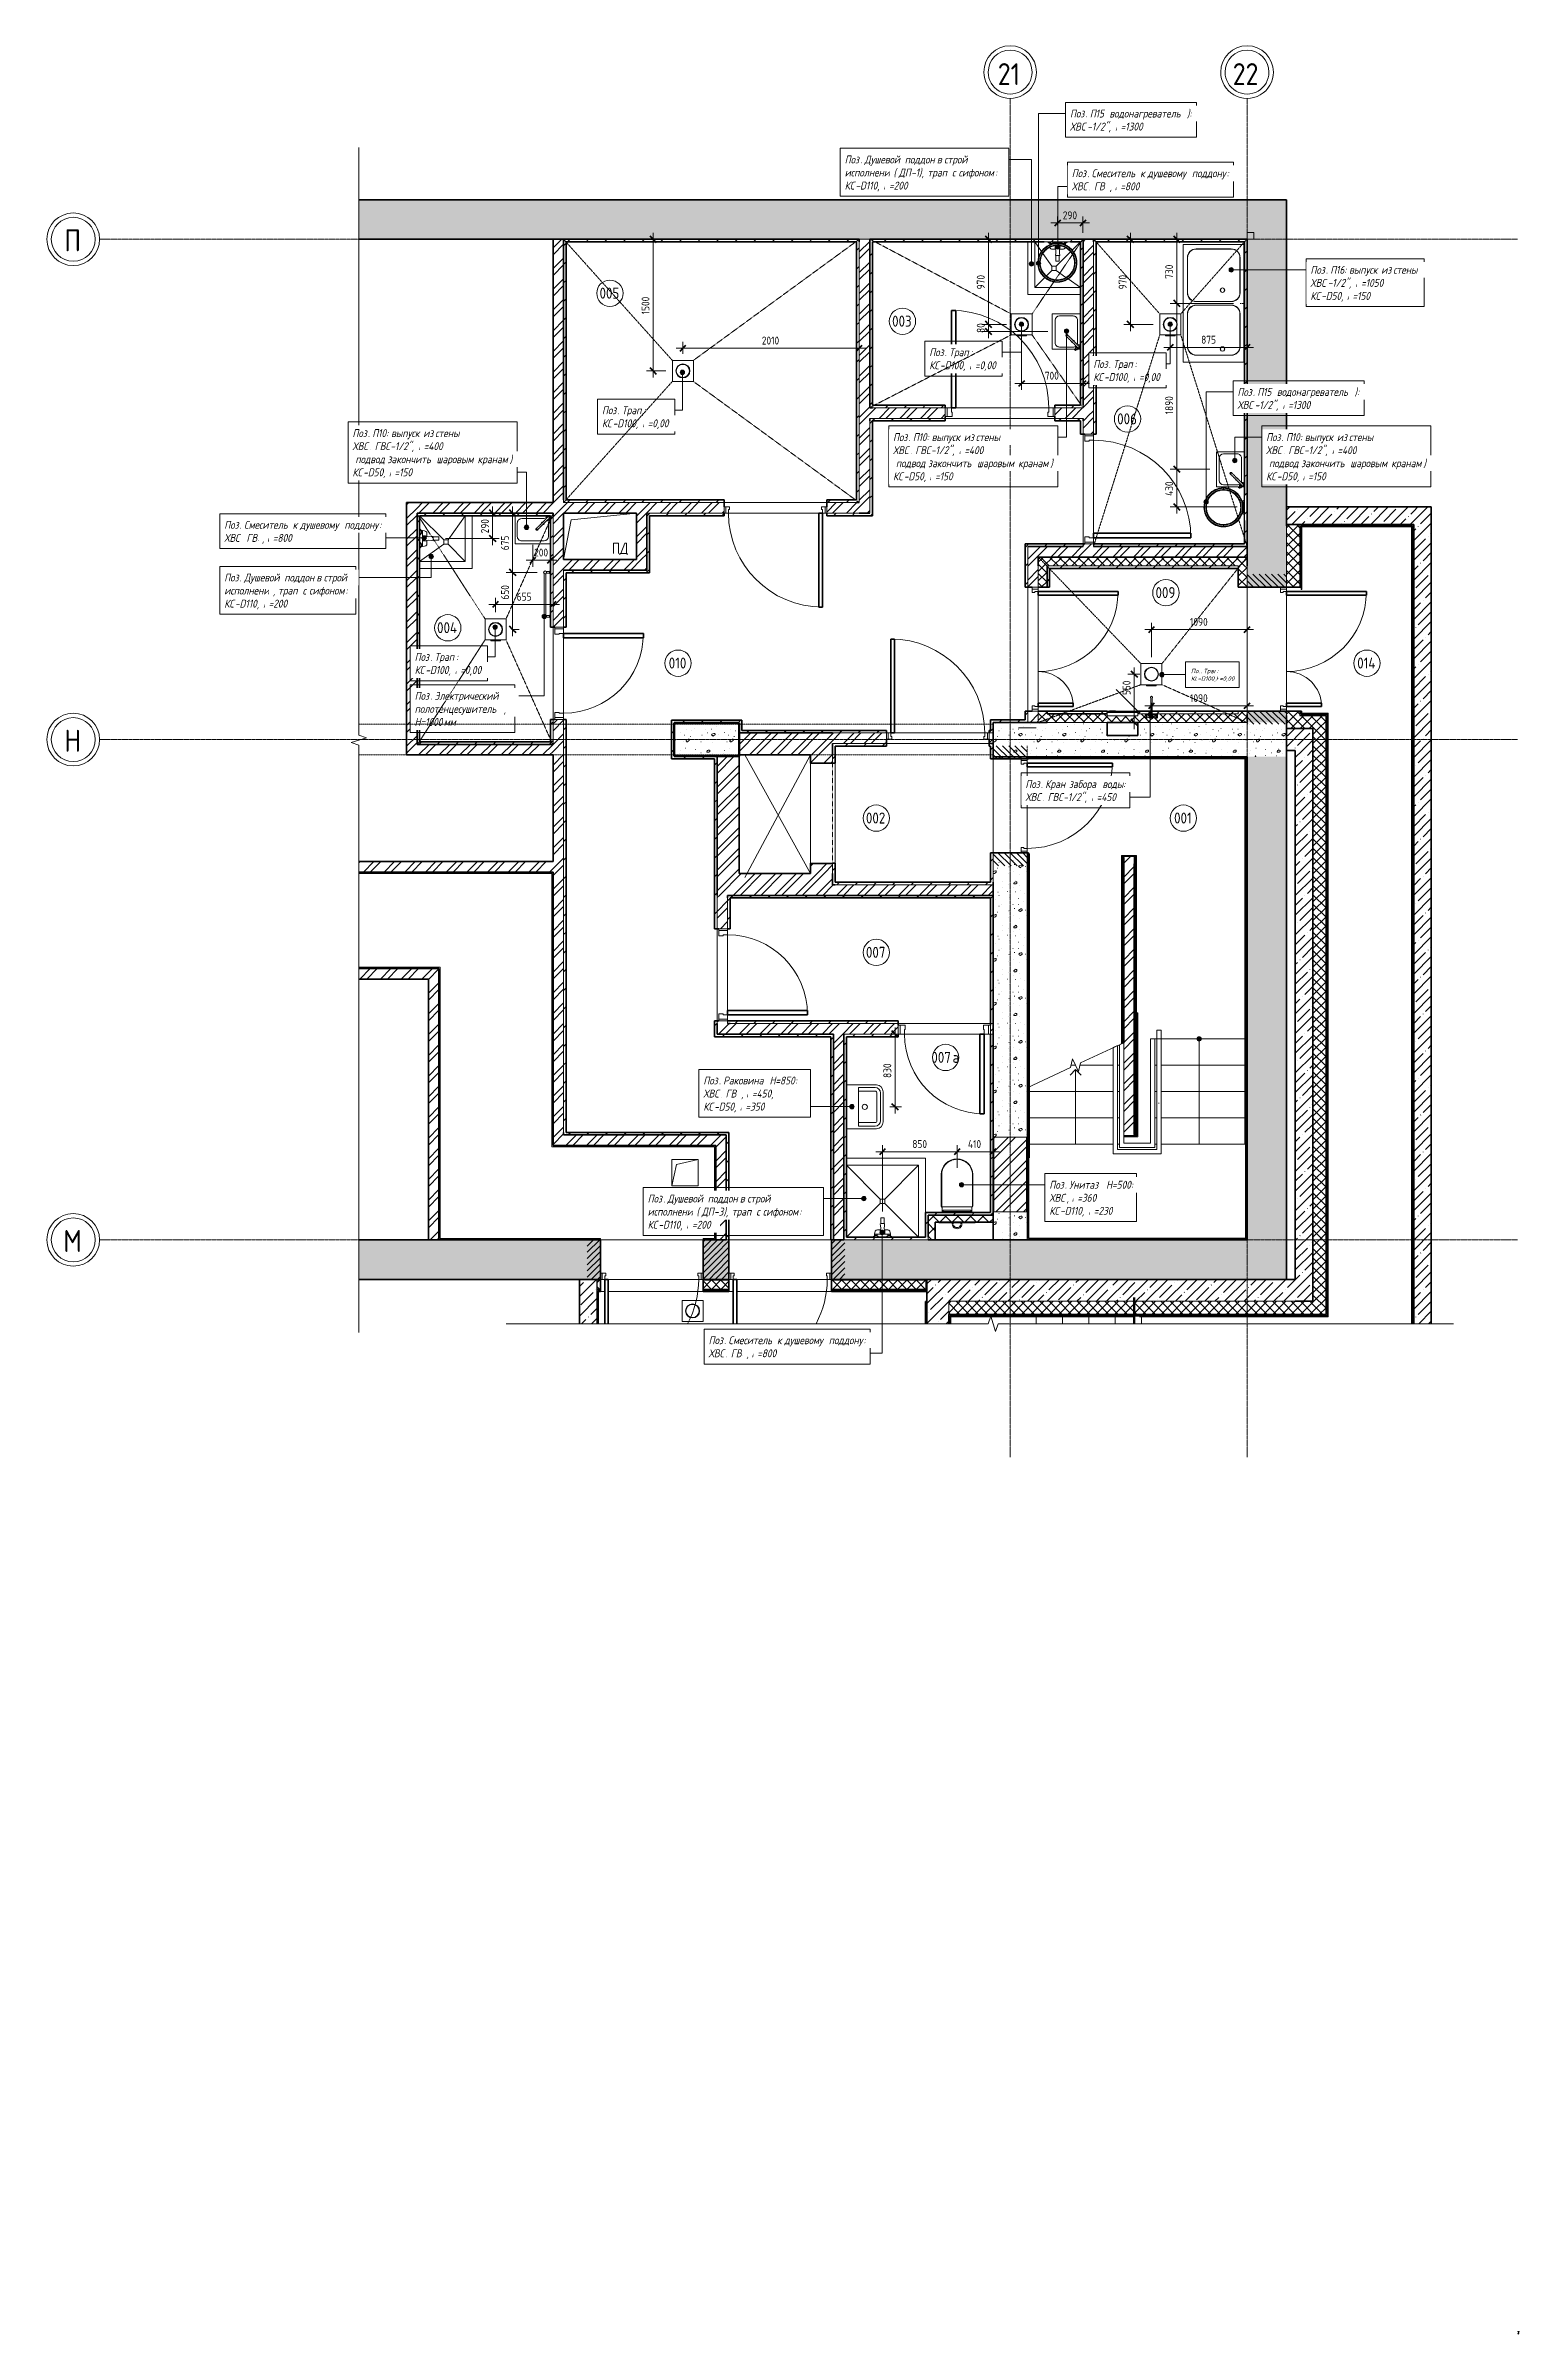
# Model space of a CAD drawing. Header units: millimetres. Extents: x -215207 to 92095, y -30385 to 123050.
# Drawn here: x 13573 to 30366, y 2892 to 28965 of the extents above; entities that cross this region are included whole.
import ezdxf

# ---------------------------------------------------------------- set-up
doc = ezdxf.new("R2010")
doc.units = ezdxf.units.MM
for name, pattern in [('ADSK_Линия сетки', [25, 20, -2.5, 0, -2.5]), ('ADSK_Сверху', [4.5, 3, -1.5]), ('ADSK_Штриховая_ш2 п1_5', [4.5, 3, -1.5]), ('Сверху', [3.96875, 2.38125, -1.5875])]:
    doc.linetypes.add(name, pattern=pattern)
for name, color, linetype, lineweight, true_color in [('PLAN', 1, 'Continuous', 9, 0xff0000), ('вк подвал_dwg', 7, 'Continuous', 9, 0x767676), ('подписи_dwg', 9, 'Continuous', 9, 0x808080), ('подписи_dwg _2_', 7, 'Continuous', 9, 0x767676), ('подпись', 7, 'Continuous', 9, 0x003f7f)]:
    doc.layers.add(name, color=color, linetype=linetype, lineweight=lineweight, true_color=true_color)
for name, color, linetype, lineweight in [('Аннотация', 7, 'Continuous', 20), ('Двери', 7, 'Continuous', 9), ('Лестницы', 7, 'Continuous', 9), ('Линии', 7, 'Continuous', 9), ('Марки', 7, 'Continuous', 20), ('Марки помещений', 7, 'Continuous', 20), ('Несущие колонны', 7, 'Continuous', 20), ('Обобщенные модели', 7, 'Continuous', 20), ('Оборудование', 7, 'Continuous', 20), ('Оборудование пищеблок', 7, 'Continuous', 9), ('Ограждение', 7, 'Continuous', 9), ('Оси', 7, 'Continuous', 9), ('ОФ_рамка', 7, 'Continuous', 50), ('Перекрытие', 7, 'Continuous', 20), ('Размеры', 7, 'Continuous', 9), ('Размеры-50', 7, 'Continuous', 9), ('Сантехника', 7, 'Continuous', 20), ('Стены внутренние', 7, 'Continuous', 20), ('Стены наружные', 7, 'Continuous', 20), ('Стены штриховка', 7, 'Continuous', 9), ('Стрелки вверх', 7, 'Continuous', 20), ('Узлы', 7, 'Continuous', 20)]:
    doc.layers.add(name, color=color, linetype=linetype, lineweight=lineweight)
doc.styles.add('GOST Common', font='GOST_Common.ttf', dxfattribs={"width": 0.9, "height": 250})
doc.styles.add('GOST Common_1', font='GOST_Common.ttf', dxfattribs={"width": 0.9, "height": 125})
doc.styles.add('GOST Common_2', font='GOST_Common.ttf', dxfattribs={"width": 0.9, "height": 90})
doc.styles.add('GOST Common_I', font='GOST_Common Italic.ttf', dxfattribs={"width": 0.9, "height": 90})
doc.styles.add('GOST Common_I_1', font='GOST_Common Italic.ttf', dxfattribs={"height": 50})
doc.dimstyles.new('ADSK_Основной_1_8_мм_синий', dxfattribs={"dimscale": 304.8, "dimtxt": 90.51435, "dimasz": 0.231955, "dimexe": 0.246063, "dimexo": 0.246063, "dimgap": 0.049213, "dimtad": 1, "dimdec": 0, "dimdsep": 46, "dimtxsty": 'GOST Common_2', "dimblk1": 'OBLIQUE', "dimblk2": 'OBLIQUE', "dimsah": 1, "dimcen": 0.09, "dimdle": 0.246063, "dimazin": 2, "dimtfac": 1, "dimtdec": 4, "dimtix": 1, "dimtmove": 0, "dimatfit": 3, "dimfxl": 0, "dimtvp": 1, "dimtolj": 1, "dimtzin": 0, "dimlwd": 20, "dimlwe": 20, "dimarcsym": 0})
doc.dimstyles.new('ADSK_Основной_1_8_мм_синий_1', dxfattribs={"dimscale": 304.8, "dimtxt": 90.51435, "dimasz": 0.231955, "dimexe": 0.246063, "dimexo": 0.246063, "dimgap": 0.049213, "dimtad": 1, "dimdec": 0, "dimdsep": 46, "dimtxsty": 'GOST Common_2', "dimblk1": 'OBLIQUE', "dimblk2": 'OBLIQUE', "dimsah": 1, "dimcen": 0.09, "dimdle": 0.246063, "dimazin": 2, "dimtfac": 1, "dimtdec": 4, "dimtix": 1, "dimtmove": 1, "dimatfit": 3, "dimfxl": 0, "dimtvp": 1, "dimtolj": 1, "dimtzin": 0, "dimlwd": 20, "dimlwe": 20, "dimarcsym": 0})
pattern_1 = [(0, (335, 35), (500, 500), [1.676, -498.324]), (0, (105, 55), (500, 500), [1.676, -498.324]), (0, (110, 135), (500, 500), [5, -495]), (0, (235, 115), (500, 500), [1.676, -498.324]), (0, (465, 185), (500, 500), [1.676, -498.324]), (0, (160, 250), (500, 500), [1.676, -498.324]), (0, (55, 265), (500, 500), [1.676, -498.324]), (0, (160, 180), (500, 500), [1.676, -498.324]), (0, (215, 210), (500, 500), [1.676, -498.324]), (0, (170, 25), (500, 500), [1.676, -498.324]), (0, (250, 55), (500, 500), [1.676, -498.324]), (0, (345, 265), (500, 500), [1.676, -498.324]), (0, (425, 320), (500, 500), [1.676, -498.324]), (0, (170, 400), (500, 500), [1.676, -498.324]), (0, (230, 310), (500, 500), [1.676, -498.324]), (0, (360, 380), (500, 500), [1.676, -498.324]), (0, (415, 95), (500, 500), [5, -495]), (0, (435, 160), (500, 500), [1.676, -498.324]), (0, (350, 110), (500, 500), [1.676, -498.324]), (0, (475, 380), (500, 500), [1.676, -498.324]), (0, (400, 240), (500, 500), [1.676, -498.324]), (0, (375, 175), (500, 500), [1.676, -498.324]), (0, (305, 140), (500, 500), [1.676, -498.324]), (0, (185, 335), (500, 500), [1.676, -498.324]), (0, (125, 325), (500, 500), [1.676, -498.324]), (0, (40, 410), (500, 500), [1.676, -498.324]), (0, (295, 405), (500, 500), [1.676, -498.324]), (0, (280, 325), (500, 500), [1.676, -498.324]), (0, (295, 235), (500, 500), [1.676, -498.324]), (0, (95, 180), (500, 500), [1.676, -498.324]), (0, (50, 110), (500, 500), [1.676, -498.324]), (0, (40, 35), (500, 500), [1.676, -498.324]), (0, (435, 285), (500, 500), [1.676, -498.324]), (0, (475, 445), (500, 500), [1.676, -498.324]), (0, (365, 460), (500, 500), [1.676, -498.324]), (0, (305, 435), (500, 500), [1.676, -498.324]), (0, (120, 450), (500, 500), [1.676, -498.324]), (0, (35, 330), (500, 500), [1.676, -498.324]), (0, (100, 375), (500, 500), [1.676, -498.324]), (45, (160, 115), (0, 500.001), [7.071, -700.036]), (26.565, (165, 120), (500.0009, 500), [11.181, -1106.854]), (26.565, (175, 125), (500.0009, 500), [11.181, -1106.854]), (0, (185, 130), (500, 500), [10, -490]), (296.565, (195, 130), (500, -500.0009), [11.181, -1106.854]), (270, (200, 120), (500, -500), [5, -495]), (213.69, (200, 115), (-500.0004, -499.99923), [18.028, -1784.748]), (225, (185, 105), (6e-14, -500.001), [7.071, -700.036]), (153.435, (180, 100), (-500.0005, -0.0004), [11.181, -1106.854]), (135, (170, 105), (-500.001, 6e-14), [7.071, -700.036]), (135, (165, 110), (-500.001, 6e-14), [7.071, -700.036]), (270, (405, 65), (500, -500), [10, -490]), (45, (375, 55), (0, 500.001), [7.071, -700.036]), (225, (405, 50), (6e-14, -500.001), [14.142, -692.965]), (180, (385, 35), (-500, -500), [10, -490]), (90, (370, 40), (-500, 500), [5, -495]), (135, (375, 35), (-500.001, 6e-14), [7.071, -700.036]), (63.435, (370, 45), (-0.0004, 500.0005), [11.181, -1106.854]), (206.565, (395, 40), (-500.0009, -500), [11.181, -1106.854]), (270, (405, 55), (500, -500), [5, -495]), (0, (395, 65), (500, 500), [10, -490]), (18.435, (380, 60), (999.99934, 500.00095), [15.812, -1565.328]), (296.565, (365, 365), (500, -500.0009), [11.181, -1106.854]), (45, (335, 355), (0, 500.001), [7.071, -700.036]), (225, (365, 350), (6e-14, -500.001), [14.142, -692.965]), (153.435, (345, 335), (-500.0005, -0.0004), [11.181, -1106.854]), (90, (330, 340), (-500, 500), [5, -495]), (180, (335, 340), (-500, -500), [5, -495]), (63.435, (330, 345), (-0.0004, 500.0005), [11.181, -1106.854]), (206.565, (355, 340), (-500.0009, -500), [11.181, -1106.854]), (225, (370, 355), (6e-14, -500.001), [7.071, -700.036]), (0, (355, 365), (500, 500), [10, -490]), (18.435, (340, 360), (999.99934, 500.00095), [15.812, -1565.328]), (315, (135, 440), (500.001, 0), [7.071, -700.036]), (45, (110, 430), (0, 500.001), [7.071, -700.036]), (225, (140, 425), (6e-14, -500.001), [14.142, -692.965]), (180, (120, 415), (-500, -500), [10, -490]), (90, (105, 420), (-500, 500), [5, -495]), (135, (110, 415), (-500.001, 6e-14), [7.071, -700.036]), (45, (105, 425), (0, 500.001), [7.071, -700.036]), (180, (130, 415), (-500, -500), [10, -490]), (270, (140, 435), (500, -500), [10, -490]), (0, (125, 440), (500, 500), [10, -490]), (26.565, (115, 435), (500.0009, 500), [11.181, -1106.854])]
pattern_2 = [(45, (0, 0), (-35.3553, 35.3553), [])]
pattern_3 = [(45, (0, 0), (-117.8662, 117.8662), []), (45, (78.58, 0), (-117.8662, 117.8662), [])]
pattern_4 = [(45, (0, 0), (-112.2532, 112.2532), []), (45, (112.25, 0), (-112.2532, 112.2532), [198.438, -39.688, 1.676, -38.011])]
pattern_5 = [(45, (0, 0), (-53.03301, 53.03301), []), (135, (0, 0), (-53.03301, -53.03301), [])]
pattern_6 = [(0, (0, 0), (203.2, 50.8), [16.764, -135.636, 16.764, -135.636, -812.8]), (0, (0, 0), (203.2, 50.8), [-304.8, 16.764, -288.036, 16.764, -135.636, -355.6]), (0, (0, 0), (203.2, 50.8), [-762, 16.764, -84.836, 16.764, -237.236]), (120, (76.2, 25.4), (-145.59409, 150.57636), [16.764, -135.636, 16.764, -135.636, -812.8]), (120, (76.2, 25.4), (-145.59409, 150.57636), [-304.8, 16.764, -288.036, 16.764, -135.636, -355.6]), (120, (76.2, 25.4), (-145.59409, 150.57636), [-762, 16.764, -84.836, 16.764, -237.236]), (240, (101.6, 127), (-57.60591, -201.37636), [16.764, -135.636, 16.764, -135.636, -812.8]), (240, (101.6, 127), (-57.60591, -201.37636), [-304.8, 16.764, -288.036, 16.764, -135.636, -355.6]), (240, (101.6, 127), (-57.60591, -201.37636), [-762, 16.764, -84.836, 16.764, -237.236])]
pattern_7 = [(0, (0, 0), (0, 600), []), (90, (0, 0), (-600, 4e-14), [])]
pattern_8 = [(45, (0, 0), (-106.066, 106.066), [])]
pattern_9 = [(45, (0, 0), (-70.71068, 70.71068), []), (135, (0, 0), (-70.71068, -70.71068), [])]

msp = doc.modelspace()

# ---------------------------------------------------------------- texts
at = {"layer": 'Марки помещений', "lineweight": 9, "char_height": 125, "attachment_point": 1, "style": 'GOST Common_1'}
for s, insert, width in [('005', (19884.1, 26208.8), 292.215), ('003', (23218.6, 25889.9), 292.215), ('006', (25783.5, 24776.8), 292.215), ('009', (26220.6, 22797.4), 292.215), ('004', (18032.5, 22397.4), 303.038), ('010', (20672.7, 21994.4), 263.354), ('014', (28519.5, 21994.4), 274.177), ('002', (22920.4, 20228.8), 292.215), ('001', (26432.5, 20228.8), 263.354), ('007', (22920.4, 18699.1), 292.215), ('007', (23666.1, 17502.1), 292.215), ('\\fGOST Common|b0|i0|c204|p34|;\\W.9;а', (23907.2, 17502.1), 108.228)]:
    msp.add_mtext(s, dxfattribs=dict(at, insert=insert, width=width))
at = {"layer": 'Оси', "char_height": 250, "attachment_point": 1, "style": 'GOST Common'}
for s, insert, width in [('21', (24422.9, 28767.1), 335.506), ('22', (27100.6, 28767.1), 389.62), ('\\fGOST Common|b0|i0|c204|p34|;\\W.9;П', (13784.9, 26872.5), 220.063), ('\\fGOST Common|b0|i0|c204|p34|;\\W.9;Н', (13784.9, 21172.5), 220.063), ('\\fGOST Common|b0|i0|c204|p34|;\\W.9;М', (13773, 15472.5), 248.924)]:
    msp.add_mtext(s, dxfattribs=dict(at, insert=insert, width=width))

# ---------------------------------------------------------------- blocks, each defined once
blk = doc.blocks.new('ADSK_КолоннаЖБ_Прямоугольная - Ш_380x740 мм-4885330-План подвала _Пищеблок_ - Привязка мокрых точек')
at = {"layer": 'Несущие колонны', "lineweight": 50}
for p, q in [((-370, 190), (370, 190)), ((-370, -190), (-370, 190)), ((370, 190), (370, -190)), ((370, -190), (-370, -190))]:
    blk.add_line(p, q, dxfattribs=at)
blk = doc.blocks.new('AC_Дверь_Однопольная_Стальная - Дв-18_1__1_2200х1070h_Пр_Металл EI30-5101126-План подвала _Пищеблок_ - Привязка мокрых точек')
at = {"layer": 'Двери', "lineweight": 20, "true_color": 0xff0000}
h = blk.add_hatch(dxfattribs=at)
h.set_pattern_fill('FP_2', color=1, style=0, pattern_type=2)
h.set_pattern_definition(pattern_2)
h.paths.add_polyline_path([(685, -195), (685, 195), (535, 195), (535, -195)])
h.paths.add_polyline_path([(-535, 195), (-685, 195), (-685, -195), (-535, -195)])
at = {"layer": 'Двери', "lineweight": 35}
for p, q in [((-485, 1165), (-445, 1165)), ((-485, 195), (-485, 1165)), ((-445, 1165), (-445, 195)), ((-445, 195), (-485, 195))]:
    blk.add_line(p, q, dxfattribs=at)
at = {"layer": 'Двери', "linetype": 'ADSK_Штриховая_ш2 п1_5'}
for p, q in [((-535, 195), (-685, 195)), ((-535, -195), (-535, 195)), ((685, 195), (535, 195)), ((535, 195), (535, -195)), ((-685, -195), (-535, -195)), ((535, -195), (685, -195))]:
    blk.add_line(p, q, dxfattribs=at)
at = {"layer": 'Двери'}
for p, q in [((-535, 195), (-515, 195)), ((-535, 125), (-535, 195)), ((-515, 125), (-535, 125)), ((-515, 195), (-485, 195)), ((-515, 125), (-515, 195)), ((-515, 195), (-515, 125)), ((-475, 125), (-515, 125)), ((-485, 195), (-485, 155)), ((-485, 155), (-475, 155)), ((-475, 155), (-475, 125)), ((475, 155), (485, 155)), ((475, 125), (475, 155)), ((515, 125), (475, 125)), ((485, 195), (515, 195)), ((485, 155), (485, 195)), ((515, 195), (515, 125)), ((515, 195), (535, 195)), ((515, 125), (515, 195)), ((535, 125), (515, 125)), ((535, 195), (535, 125))]:
    blk.add_line(p, q, dxfattribs=at)
blk.add_arc((-485, 195), 970, 0, 90, dxfattribs=at)
blk = doc.blocks.new('AC_Дверь_Однопольная_Стальная - Дн-17л__1170х2200h _ Подвал_ Л_Антипаника-6760679-План подвала _Пищеблок_ - Привязка мокрых точек')
at = {"layer": 'Двери', "lineweight": 20, "true_color": 0xff0000}
h = blk.add_hatch(dxfattribs=at)
h.set_pattern_fill('FP_2', color=1, style=0, pattern_type=2)
h.set_pattern_definition(pattern_2)
h.paths.add_polyline_path([(-735, 225), (-735, -225), (-585, -225), (-585, 225)])
h.paths.add_polyline_path([(735, 225), (585, 225), (585, -225), (735, -225)])
at = {"layer": 'Двери', "lineweight": 35}
for p, q in [((495, 731), (495, 225)), ((535, 225), (535, 731)), ((495, 225), (535, 225))]:
    blk.add_line(p, q, dxfattribs=at)
at = {"layer": 'Двери', "linetype": 'ADSK_Штриховая_ш2 п1_5'}
for p, q in [((-585, 225), (-735, 225)), ((-585, -225), (-585, 225)), ((735, 225), (585, 225)), ((585, 225), (585, -225)), ((-735, -225), (-585, -225)), ((585, -225), (735, -225))]:
    blk.add_line(p, q, dxfattribs=at)
at = {"layer": 'Двери'}
for p, q in [((-565, 225), (-585, 225)), ((-585, 225), (-585, 155)), ((-585, 155), (-565, 155)), ((-535, 225), (-565, 225)), ((-565, 225), (-565, 155)), ((-565, 155), (-565, 225)), ((-565, 155), (-525, 155)), ((-535, 185), (-535, 225)), ((-525, 185), (-535, 185)), ((-525, 155), (-525, 185)), ((535, 185), (525, 185)), ((525, 185), (525, 155)), ((525, 155), (565, 155)), ((565, 225), (535, 225)), ((535, 225), (535, 185)), ((565, 155), (565, 225)), ((585, 225), (565, 225)), ((565, 225), (565, 155)), ((565, 155), (585, 155)), ((585, 155), (585, 225))]:
    blk.add_line(p, q, dxfattribs=at)
blk.add_arc((535, 225), 1070, 151.7481, 180, dxfattribs=at)
blk = doc.blocks.new('AC_Дверь_Однопольная_Стальная - Дв-21__1_2100х1170h_Пр_Металл-5101401-План подвала _Пищеблок_ - Привязка мокрых точек')
at = {"layer": 'Двери', "lineweight": 35}
for p, q in [((-535, 1130), (-495, 1130)), ((-535, 60), (-535, 1130)), ((-495, 1130), (-495, 60)), ((-495, 60), (-535, 60))]:
    blk.add_line(p, q, dxfattribs=at)
at = {"layer": 'Двери'}
for p, q in [((-585, 60), (-565, 60)), ((-585, -10), (-585, 60)), ((-565, 60), (-535, 60)), ((-565, -10), (-565, 60)), ((-565, 60), (-565, -10)), ((-535, 60), (-535, 20)), ((-535, 20), (-525, 20)), ((-525, 20), (-525, -10)), ((525, 20), (535, 20)), ((525, -10), (525, 20)), ((535, 60), (565, 60)), ((535, 20), (535, 60)), ((565, 60), (565, -10)), ((565, 60), (585, 60)), ((565, -10), (565, 60)), ((585, 60), (585, -10)), ((-565, -10), (-585, -10)), ((-525, -10), (-565, -10)), ((565, -10), (525, -10)), ((585, -10), (565, -10))]:
    blk.add_line(p, q, dxfattribs=at)
blk.add_arc((-535, 60), 1070, 0, 90, dxfattribs=at)
blk = doc.blocks.new('Ограждение - Ограждение-2091208-План подвала _Пищеблок_ - Привязка мокрых точек')
at = {"layer": 'Ограждение'}
for p, q in [((25859, 17607), (25809, 17584)), ((25859, 17607), (25809, 17584)), ((25809, 16411), (25809, 17584)), ((25847, 17601), (25822, 17589)), ((25859, 17607), (25859, 17607)), ((25859, 17607), (25859, 17607)), ((25859, 16461), (25859, 17607)), ((26164, 17650), (26214, 17650)), ((26164, 17650), (26164, 16750)), ((26214, 17650), (26214, 16750)), ((26164, 16750), (26164, 16461)), ((26214, 16750), (26214, 16411)), ((26164, 16461), (25859, 16461)), ((26214, 16411), (25809, 16411))]:
    blk.add_line(p, q, dxfattribs=at)
blk = doc.blocks.new('Тип верхнего поручня - Верхний поручень_Внутренний_-2091241-План подвала _Пищеблок_ - Привязка мокрых точек')
at = {"layer": 'Ограждение'}
for p, q in [((26234, 17650), (26234, 16874)), ((26284, 16874), (26284, 17650)), ((26261, 16919), (26256, 16919))]:
    blk.add_line(p, q, dxfattribs=at)
at = {"layer": 'Ограждение', "flags": 128}
blk.add_lwpolyline([(26257, 17650), (26259, 17650), (26261, 17650)], dxfattribs=at)
blk = doc.blocks.new('Тип верхнего поручня - Верхний поручень_Внутренний_-V1-План подвала _Пищеблок_ - Привязка мокрых точек')
at = {"layer": 'Ограждение'}
for p, q in [((25789, 17574), (25739, 17551)), ((25739, 16491), (25739, 17551)), ((25789, 16491), (25789, 17574)), ((26284, 17650), (26234, 17650)), ((26234, 17650), (26234, 16750)), ((26284, 17650), (26284, 16750)), ((26234, 16750), (26234, 16391)), ((26284, 16750), (26284, 16341)), ((25739, 16341), (25739, 16491)), ((25789, 16391), (25789, 16491)), ((25890, 16341), (25739, 16341)), ((25890, 16391), (25789, 16391)), ((26234, 16391), (25890, 16391)), ((26284, 16341), (25890, 16341))]:
    blk.add_line(p, q, dxfattribs=at)
blk = doc.blocks.new('Тип перил - Перила_Внутренний_-2091259-План подвала _Пищеблок_ - Привязка мокрых точек')
at = {"layer": 'Ограждение'}
for p, q in [((26234, 17750), (26234, 17650)), ((26261, 17750), (26256, 17750)), ((26284, 17650), (26284, 17750))]:
    blk.add_line(p, q, dxfattribs=at)
blk = doc.blocks.new('Тип перил - Перила_Внутренний_-V2-План подвала _Пищеблок_ - Привязка мокрых точек')
at = {"layer": 'Ограждение'}
for p, q in [((26284, 17750), (26234, 17750)), ((26234, 17750), (26234, 17650)), ((26284, 17750), (26284, 17650))]:
    blk.add_line(p, q, dxfattribs=at)
blk = doc.blocks.new('Дверь-Проем - 1180x 1060 мм-7926508-План подвала _Пищеблок_ - Привязка мокрых точек')
at = {"layer": 'Узлы', "linetype": 'Сверху', "lineweight": 9}
for p, q in [((562, 125), (-578, 125)), ((-578, -125), (562, -125))]:
    blk.add_line(p, q, dxfattribs=at)
at = {"layer": 'Узлы', "lineweight": 35}
for p, q in [((-578, 125), (-578, -125)), ((562, -125), (562, 125))]:
    blk.add_line(p, q, dxfattribs=at)
blk = doc.blocks.new('AC_Дверь_Двупольная_Деревянная - Дв-16_1__1_5_2200х1410_Пр СКУД EI30-5105461-План подвала _Пищеблок_ - Привязка мокрых точек')
at = {"layer": 'Двери', "lineweight": 20, "true_color": 0xff0000}
h = blk.add_hatch(dxfattribs=at)
h.set_pattern_fill('FP_2', color=1, style=0, pattern_type=2)
h.set_pattern_definition(pattern_2)
h.paths.add_polyline_path([(855, 225), (705, 225), (705, -225), (855, -225)])
h.paths.add_polyline_path([(-705, -225), (-705, 225), (-855, 225), (-855, -225), (-721, -225)])
at = {"layer": 'Двери', "lineweight": 35}
for p, q in [((-655, 1135), (-615, 1135)), ((-655, 225), (-655, 1135)), ((-615, 1135), (-615, 225)), ((655, 625), (615, 625)), ((615, 625), (615, 225)), ((655, 225), (655, 625)), ((-615, 225), (-655, 225)), ((615, 225), (655, 225))]:
    blk.add_line(p, q, dxfattribs=at)
at = {"layer": 'Двери', "linetype": 'ADSK_Штриховая_ш2 п1_5'}
for p, q in [((-705, 225), (-855, 225)), ((-705, -225), (-705, 225)), ((855, 225), (705, 225)), ((705, 225), (705, -225)), ((-855, -225), (-705, -225)), ((705, -225), (855, -225))]:
    blk.add_line(p, q, dxfattribs=at)
at = {"layer": 'Двери'}
for p, q in [((-705, 225), (-685, 225)), ((-705, 155), (-705, 225)), ((-685, 155), (-705, 155)), ((-685, 225), (-655, 225)), ((-685, 155), (-685, 225)), ((-685, 225), (-685, 155)), ((-645, 155), (-685, 155)), ((-655, 225), (-655, 185)), ((-655, 185), (-645, 185)), ((-645, 185), (-645, 155)), ((655, 185), (645, 185)), ((645, 185), (645, 155)), ((645, 155), (685, 155)), ((685, 225), (655, 225)), ((655, 225), (655, 185)), ((685, 155), (685, 225)), ((705, 225), (685, 225)), ((685, 225), (685, 155)), ((685, 155), (705, 155)), ((705, 155), (705, 225))]:
    blk.add_line(p, q, dxfattribs=at)
for centre, radius, start, end in [((-655, 225), 910, 360, 90), ((655, 225), 400, 90, 180)]:
    blk.add_arc(centre, radius, start, end, dxfattribs=at)
blk = doc.blocks.new('AC_Дверь_Однопольная_Деревянная - Дв-12л_1_2200х1250_Л_Подвал_ПВХ-6815133-План подвала _Пищеблок_ - Привязка мокрых точек')
at = {"layer": 'Двери', "lineweight": 35}
for p, q in [((555, 1170), (505, 1170)), ((505, 1170), (505, 60)), ((555, 60), (555, 1170)), ((505, 60), (555, 60))]:
    blk.add_line(p, q, dxfattribs=at)
at = {"layer": 'Двери'}
for p, q in [((-605, 60), (-625, 60)), ((-625, 60), (-625, -40)), ((-555, 60), (-605, 60)), ((-605, 60), (-605, -40)), ((-605, -40), (-605, 60)), ((-555, 10), (-555, 60)), ((-545, 10), (-555, 10)), ((-545, -40), (-545, 10)), ((555, 10), (545, 10)), ((545, 10), (545, -40)), ((605, 60), (555, 60)), ((555, 60), (555, 10)), ((605, -40), (605, 60)), ((625, 60), (605, 60)), ((605, 60), (605, -40)), ((625, -40), (625, 60)), ((-625, -40), (-605, -40)), ((-605, -40), (-545, -40)), ((545, -40), (605, -40)), ((605, -40), (625, -40))]:
    blk.add_line(p, q, dxfattribs=at)
blk.add_arc((555, 60), 1110, 90, 180, dxfattribs=at)
blk = doc.blocks.new('AC_Дверь_Двупольная_Деревянная - Дв-14_1_5_2200х1410_Пр-5105653-План подвала _Пищеблок_ - Привязка мокрых точек')
at = {"layer": 'Двери', "lineweight": 35}
for p, q in [((-655, 970), (-615, 970)), ((-655, 60), (-655, 970)), ((-615, 970), (-615, 60)), ((655, 460), (615, 460)), ((615, 460), (615, 60)), ((655, 60), (655, 460)), ((-615, 60), (-655, 60)), ((615, 60), (655, 60))]:
    blk.add_line(p, q, dxfattribs=at)
at = {"layer": 'Двери'}
for p, q in [((-705, 60), (-685, 60)), ((-705, -10), (-705, 60)), ((-685, 60), (-655, 60)), ((-685, -10), (-685, 60)), ((-685, 60), (-685, -10)), ((-655, 60), (-655, 20)), ((-655, 20), (-645, 20)), ((-645, 20), (-645, -10)), ((655, 20), (645, 20)), ((645, 20), (645, -10)), ((685, 60), (655, 60)), ((655, 60), (655, 20)), ((685, -10), (685, 60)), ((705, 60), (685, 60)), ((685, 60), (685, -10)), ((705, -10), (705, 60)), ((-685, -10), (-705, -10)), ((-645, -10), (-685, -10)), ((645, -10), (685, -10)), ((685, -10), (705, -10))]:
    blk.add_line(p, q, dxfattribs=at)
for centre, radius, start, end in [((-655, 60), 910, 360, 90), ((655, 60), 400, 90, 180)]:
    blk.add_arc(centre, radius, start, end, dxfattribs=at)
blk = doc.blocks.new('AC_Дверь_Однопольная_Деревянная - Дв-12_1_2200х1250_Пр_Подвал_ПВХ-6814977-План подвала _Пищеблок_ - Привязка мокрых точек')
at = {"layer": 'Двери', "lineweight": 35}
for p, q in [((-555, 1170), (-505, 1170)), ((-555, 60), (-555, 1170)), ((-505, 1170), (-505, 60)), ((-505, 60), (-555, 60))]:
    blk.add_line(p, q, dxfattribs=at)
at = {"layer": 'Двери'}
for p, q in [((-625, 60), (-605, 60)), ((-625, -40), (-625, 60)), ((-605, 60), (-555, 60)), ((-605, -40), (-605, 60)), ((-605, 60), (-605, -40)), ((-555, 60), (-555, 10)), ((-555, 10), (-545, 10)), ((-545, 10), (-545, -40)), ((545, 10), (555, 10)), ((545, -40), (545, 10)), ((555, 60), (605, 60)), ((555, 10), (555, 60)), ((605, 60), (605, -40)), ((605, 60), (625, 60)), ((605, -40), (605, 60)), ((625, 60), (625, -40)), ((-605, -40), (-625, -40)), ((-545, -40), (-605, -40)), ((605, -40), (545, -40)), ((625, -40), (605, -40))]:
    blk.add_line(p, q, dxfattribs=at)
blk.add_arc((-555, 60), 1110, 0, 90, dxfattribs=at)
blk = doc.blocks.new('Ограждение - Ограждение-4583664-План подвала _Пищеблок_ - Привязка мокрых точек')
at = {"layer": 'Ограждение'}
for p, q in [((26009, 17945), (26019, 17945)), ((26009, 16545), (26009, 17945)), ((26019, 16535), (26019, 17945)), ((25859, 16535), (26019, 16535)), ((25994, 16545), (26009, 16545))]:
    blk.add_line(p, q, dxfattribs=at)
blk = doc.blocks.new('Ограждение - Ограждение-4584789-План подвала _Пищеблок_ - Привязка мокрых точек')
at = {"layer": 'Ограждение'}
for q in [(24774, 17101), (24784, 16296)]:
    blk.add_line((24784, 17105), q, dxfattribs=at)
blk = doc.blocks.new('Ограждение - Ограждение-4587816-План подвала _Пищеблок_ - Привязка мокрых точек')
at = {"layer": 'Ограждение'}
for p, q in [((24774, 20840), (27239, 20840)), ((27239, 20840), (27239, 17950)), ((27239, 17950), (27239, 16750)), ((27239, 16750), (27239, 16450))]:
    blk.add_line(p, q, dxfattribs=at)
blk = doc.blocks.new('Ограждение - Ограждение-4588032-План подвала _Пищеблок_ - Привязка мокрых точек')
at = {"layer": 'Ограждение'}
h = blk.add_hatch(dxfattribs=at)
h.set_pattern_fill('FP_7', color=256, style=0, pattern_type=2)
h.set_pattern_definition(pattern_7)
h.paths.add_polyline_path([(24774, 17101), (24784, 17105), (24784, 19760), (24774, 19760), (24774, 17105)])
for p, q in [((24774, 19760), (24784, 19760)), ((24784, 19760), (24784, 17105))]:
    blk.add_line(p, q, dxfattribs=at)
blk = doc.blocks.new('Ограждение - Ограждение-4588405-План подвала _Пищеблок_ - Привязка мокрых точек')
at = {"layer": 'Ограждение'}
h = blk.add_hatch(dxfattribs=at)
h.set_pattern_fill('FP_7', color=256, style=0, pattern_type=2)
h.set_pattern_definition(pattern_7)
h.paths.add_polyline_path([(25834, 17595), (25844, 17600), (25844, 19730), (25834, 19740), (25834, 17601)])
h = blk.add_hatch(dxfattribs=at)
h.set_pattern_fill('FP_7', color=256, style=0, pattern_type=2)
h.set_pattern_definition(pattern_7)
h.paths.add_polyline_path([(26004, 16545), (26004, 19740), (25994, 19730), (25994, 16545)])
for p, q in [((25834, 19740), (25844, 19730)), ((25834, 17595), (25834, 19740)), ((25844, 19730), (25834, 19740)), ((25834, 19740), (26004, 19740)), ((25994, 19730), (26004, 19740)), ((26004, 19740), (25994, 19730)), ((26004, 19740), (26004, 16545))]:
    blk.add_line(p, q, dxfattribs=at)
blk = doc.blocks.new('Ограждение - Ограждение-4967897-План подвала _Пищеблок_ - Привязка мокрых точек')
at = {"layer": 'Ограждение'}
h = blk.add_hatch(dxfattribs=at)
h.set_pattern_fill('FP_7', color=256, style=0, pattern_type=2)
h.set_pattern_definition(pattern_7)
h.paths.add_polyline_path([(27879, 22770), (27889, 22770), (27889, 23485), (27879, 23495), (27879, 22795)])
h = blk.add_hatch(dxfattribs=at)
h.set_pattern_fill('FP_7', color=256, style=0, pattern_type=2)
h.set_pattern_definition(pattern_7)
h.paths.add_polyline_path([(29139, 23485), (29149, 23495), (27879, 23495), (27889, 23485)])
h = blk.add_hatch(dxfattribs=at)
h.set_pattern_fill('FP_7', color=256, style=0, pattern_type=2)
h.set_pattern_definition(pattern_7)
h.paths.add_polyline_path([(29149, 14404), (29149, 23495), (29139, 23485), (29139, 14404)])
h = blk.add_hatch(dxfattribs=at)
h.set_pattern_fill('FP_7', color=256, style=0, pattern_type=2)
h.set_pattern_definition(pattern_7)
h.paths.add_polyline_path([(28189, 14485), (28189, 21360), (28179, 21350), (28179, 14495)])
h = blk.add_hatch(dxfattribs=at)
h.set_pattern_fill('FP_7', color=256, style=0, pattern_type=2)
h.set_pattern_definition(pattern_7)
h.paths.add_polyline_path([(26062, 14485), (28189, 14485), (28179, 14495), (26062, 14495)])
for p, q in [((27879, 23495), (27889, 23485)), ((27889, 23485), (27879, 23495)), ((27889, 22770), (27889, 23485)), ((27889, 23485), (29139, 23485)), ((29149, 23495), (29139, 23485)), ((29139, 23485), (29149, 23495)), ((29139, 23485), (29139, 14404)), ((27879, 22795), (27879, 22770)), ((27889, 22770), (27879, 22770)), ((27879, 21385), (27889, 21385)), ((27889, 21360), (27889, 21385)), ((27879, 21350), (27889, 21360)), ((27889, 21360), (27879, 21350)), ((28189, 21360), (27889, 21360)), ((28179, 21350), (28189, 21360)), ((28189, 21360), (28179, 21350)), ((28189, 14485), (28189, 21360)), ((26062, 14485), (28189, 14485)), ((28179, 14495), (28189, 14485)), ((28189, 14485), (28179, 14495))]:
    blk.add_line(p, q, dxfattribs=at)
blk = doc.blocks.new('Ограждение - Ограждение-4968691-План подвала _Пищеблок_ - Привязка мокрых точек')
at = {"layer": 'Ограждение'}
for p, q in [((23889, 14485), (23889, 14404)), ((24341, 14485), (23889, 14485)), ((24862, 14485), (24348, 14485)), ((25978, 14485), (24862, 14485)), ((26062, 14485), (26039, 14485)), ((26062, 14495), (26062, 14485))]:
    blk.add_line(p, q, dxfattribs=at)
blk = doc.blocks.new('Wall-hung vitreous china basin-The Gap-Roca-327476xx0 - 327476000 White-6836069-План подвала _Пищеблок_ - Привязка мокрых точек')
at = {"layer": 'Обобщенные модели'}
for p, q in [((-125, 355), (-125, 15)), ((-96, 153), (-96, 340)), ((-54, 153), (-54, 340)), ((125, 433), (-47, 433)), ((-32, 404), (282, 404)), ((-32, 362), (282, 362)), ((297, 433), (125, 433)), ((304, 340), (304, 153)), ((346, 153), (346, 340)), ((375, 15), (375, 355)), ((346, 153), (-96, 153))]:
    blk.add_line(p, q, dxfattribs=at)
blk.add_circle((125, 81), 17.5, dxfattribs=at)
for centre, radius, start, end in [((-47, 355), 78, 90, 180), ((-32, 340), 63.6, 90, 180), ((-32, 340), 22.3, 90, 180), ((282, 340), 63.6, 0, 90), ((282, 340), 22.3, 360, 90), ((297, 355), 78, 360, 90), ((125, 223), 30, 360, 180), ((125, 223), 30, 180, 360)]:
    blk.add_arc(centre, radius, start, end, dxfattribs=at)
blk = doc.blocks.new('ADSK_ППР_Трап горизонтальный - С гидрозатвором 240х240 D110-5766246-План подвала _Пищеблок_ - Привязка мокрых точек')
at = {"layer": 'Сантехника'}
for p, q in [((120, 120), (-120, 120)), ((-120, 120), (-120, -120)), ((120, -120), (120, 120)), ((121, 58), (120, 58)), ((131, 55), (120, 55)), ((131, 55), (121, 58)), ((121, 58), (121, -58)), ((131, 50), (131, 55)), ((131, 49), (131, 50)), ((131, 36), (131, 49)), ((131, 32), (131, 36)), ((131, 13), (131, 33)), ((131, 10), (131, 13)), ((131, -11), (131, 11)), ((-120, -120), (120, -120)), ((120, -55), (131, -55)), ((120, -58), (121, -58)), ((121, -58), (131, -55)), ((131, -13), (131, -10)), ((131, -33), (131, -13)), ((131, -36), (131, -32)), ((131, -49), (131, -36)), ((131, -50), (131, -49)), ((131, -55), (131, -50))]:
    blk.add_line(p, q, dxfattribs=at)
for radius, start, end in [(80, 0, 180), (80, 180, 0), (75, 360, 180), (75, 180, 360), (75, 154.9712, 160.0288), (75, 109.9712, 115.0288), (75, 64.9712, 70.0288), (75, 19.9712, 25.0288), (75, 199.9712, 205.0288), (75, 244.9712, 250.0288), (75, 289.9712, 295.0288), (75, 334.9712, 340.0288)]:
    blk.add_arc((0, 0), radius, start, end, dxfattribs=at)
blk = doc.blocks.new('AC_Дверь_Однопольная_Деревянная - Дв-9_1_2200х1000_Пр_Подвал_ПВХ-4936332-План подвала _Пищеблок_ - Привязка мокрых точек')
at = {"layer": 'Двери', "lineweight": 35}
for p, q in [((-455, 970), (-405, 970)), ((-455, 60), (-455, 970)), ((-405, 970), (-405, 60)), ((-405, 60), (-455, 60))]:
    blk.add_line(p, q, dxfattribs=at)
at = {"layer": 'Двери'}
for p, q in [((-525, 60), (-505, 60)), ((-525, -40), (-525, 60)), ((-505, 60), (-455, 60)), ((-505, -40), (-505, 60)), ((-505, 60), (-505, -40)), ((-455, 60), (-455, 10)), ((-455, 10), (-445, 10)), ((-445, 10), (-445, -40)), ((445, 10), (455, 10)), ((445, -40), (445, 10)), ((455, 60), (505, 60)), ((455, 10), (455, 60)), ((505, 60), (505, -40)), ((505, 60), (525, 60)), ((505, -40), (505, 60)), ((525, 60), (525, -40)), ((-505, -40), (-525, -40)), ((-445, -40), (-505, -40)), ((505, -40), (445, -40)), ((525, -40), (505, -40))]:
    blk.add_line(p, q, dxfattribs=at)
blk.add_arc((-455, 60), 910, 0, 90, dxfattribs=at)
blk = doc.blocks.new('ADSK_Инсталляция c унитазом - Инсталляция для унитаза-4770263-План подвала _Пищеблок_ - Привязка мокрых точек')
at = {"layer": 'Сантехника', "lineweight": 9}
for p, q in [((-182, 0), (-207, 0)), ((-182, 0), (182, 0)), ((207, 0), (182, 0)), ((-245, -117), (-245, -120)), ((-245, -120), (-215, -120)), ((-243, -118), (-243, -117)), ((-217, -118), (-243, -118)), ((-242, -117), (-218, -117)), ((-217, -117), (-217, -118)), ((-215, -117), (-215, -120)), ((-215, -120), (-215, -117)), ((-215, -120), (215, -120)), ((-207, 0), (-207, -7)), ((-131, -120), (-131, -123)), ((131, -123), (-131, -123)), ((-97, -123), (-97, -130)), ((97, -123), (97, -130)), ((131, -120), (131, -123)), ((207, -7), (207, 0)), ((215, -120), (215, -117)), ((215, -117), (215, -120)), ((215, -120), (245, -120)), ((217, -118), (217, -117)), ((243, -118), (217, -118)), ((218, -117), (242, -117)), ((243, -117), (243, -118)), ((245, -120), (245, -117))]:
    blk.add_line(p, q, dxfattribs=at)
at = {"layer": 'Сантехника'}
for p, q in [((-180, -190), (-180, -550)), ((-175, -190), (-175, -550)), ((-170, -130), (-158, -130)), ((-170, -130), (-170, -180)), ((170, -185), (-170, -185)), ((-158, -130), (158, -130)), ((-158, -145), (-158, -130)), ((158, -145), (-158, -145)), ((158, -130), (170, -130)), ((158, -130), (158, -145)), ((170, -180), (170, -130)), ((175, -550), (175, -190)), ((180, -550), (180, -190))]:
    blk.add_line(p, q, dxfattribs=at)
at = {"layer": 'Сантехника', "lineweight": 9, "flags": 128}
for points in [[(-43, 11), (-43, 11), (-43, 11), (-43, 11), (-43, 11), (-43, 11), (-43, 10), (-43, 10), (-43, 9), (-43, 9), (-43, 8), (-43, 7), (-43, 6), (-43, 5), (-43, 5), (-43, 4), (-43, 3), (-43, 1), (-43, 0)], [(43, 0), (43, 1), (43, 2), (43, 3), (43, 4), (43, 5), (43, 6), (43, 7), (43, 8), (43, 8), (43, 9), (43, 10), (43, 10), (43, 10), (43, 11), (43, 11), (43, 11), (43, 11), (43, 11), (43, 11)]]:
    blk.add_lwpolyline(points, dxfattribs=at)
at = {"layer": 'Сантехника', "flags": 128}
for points in [[(-170, -185), (-170, -185), (-170, -185), (-171, -185), (-171, -185), (-171, -185), (-171, -185), (-171, -185), (-172, -185), (-172, -185), (-172, -185), (-172, -185), (-172, -186), (-172, -186), (-173, -186), (-173, -186), (-173, -186), (-173, -186), (-173, -186), (-173, -186), (-174, -187), (-174, -187), (-174, -187), (-174, -187), (-174, -187), (-174, -187), (-174, -187), (-174, -188), (-175, -188), (-175, -188), (-175, -188), (-175, -188), (-175, -189), (-175, -189), (-175, -189), (-175, -189), (-175, -189), (-175, -190), (-175, -190), (-175, -190), (-175, -190)], [(175, -190), (175, -190), (175, -190), (175, -189), (175, -189), (175, -189), (175, -189), (175, -189), (175, -188), (175, -188), (175, -188), (175, -188), (174, -188), (174, -188), (174, -187), (174, -187), (174, -187), (174, -187), (174, -187), (174, -187), (173, -186), (173, -186), (173, -186), (173, -186), (173, -186), (173, -186), (173, -186), (172, -186), (172, -185), (172, -185), (172, -185), (172, -185), (171, -185), (171, -185), (171, -185), (171, -185), (171, -185), (170, -185), (170, -185), (170, -185), (170, -185)], [(-175, -550), (-175, -557), (-174, -564), (-174, -571), (-173, -578), (-172, -585), (-170, -592), (-168, -598), (-166, -605), (-164, -612), (-161, -618), (-158, -625), (-155, -631), (-152, -637), (-148, -643), (-144, -649), (-140, -655), (-136, -660), (-132, -665), (-127, -671), (-122, -676), (-117, -680), (-112, -685), (-106, -689), (-100, -693), (-95, -697), (-89, -701), (-82, -704), (-76, -708), (-70, -710), (-63, -713), (-57, -716), (-50, -718), (-43, -720), (-37, -721), (-30, -722), (-23, -724), (-16, -724), (-9, -725), (-2, -725), (5, -725), (12, -725), (19, -724), (26, -723), (33, -722), (40, -720), (47, -719), (53, -717), (60, -714), (66, -712), (73, -709), (79, -706), (85, -703), (91, -699), (97, -695), (103, -691), (109, -687), (114, -683), (119, -678), (124, -673), (129, -668), (134, -663), (138, -658), (142, -652), (146, -646), (150, -640), (153, -634), (157, -628), (160, -622), (162, -615), (165, -609), (167, -602), (169, -595), (171, -588), (172, -582), (173, -575), (174, -568), (175, -561), (175, -554), (175, -550)]]:
    blk.add_lwpolyline(points, dxfattribs=at)
at = {"layer": 'Сантехника', "lineweight": 9}
for radius, start, end in [(55, 90, 192.0258), (42.7, 90, 165), (55, 347.9742, 90), (42.7, 15, 90)]:
    blk.add_arc((0, 11), radius, start, end, dxfattribs=at)
at = {"layer": 'Сантехника'}
for centre, radius, start, end in [((-170, -190), 10, 90, 180), ((-170, -190), 5, 150, 180), ((-170, -190), 5, 150, 180), ((-170, -190), 5, 90, 120), ((-170, -190), 5, 90, 120), ((-170, -190), 5, 105, 120), ((170, -190), 10, 360, 90), ((170, -190), 5, 60, 90), ((170, -190), 5, 60, 90), ((170, -190), 5, 60, 75), ((170, -190), 5, 360, 30), ((170, -190), 5, 360, 30), ((0, -550), 180, 180, 360), ((0, -550), 175, 258.75, 258.9464), ((0, -550), 175, 258.75, 258.9464), ((0, -550), 175, 281.0536, 281.25), ((0, -550), 175, 281.0536, 281.25)]:
    blk.add_arc(centre, radius, start, end, dxfattribs=at)
at = {"layer": 'Сантехника', "lineweight": 9}
for points, knots in [([(-213, -117), (-213, -117), (-213, -118), (-213, -118), (-214, -118), (-214, -118), (-214, -118), (-214, -119), (-214, -119), (-214, -119), (-214, -119), (-214, -119), (-214, -119), (-215, -119), (-215, -119), (-215, -120), (-215, -120), (-215, -120), (-215, -120), (-215, -120), (-215, -120), (-215, -120)], [0.1428571, 0.1428571, 0.1428571, 0.1428571, 0.2857143, 0.3571429, 0.3928571, 0.4285714, 0.4642857, 0.5, 0.5357143, 0.5714286, 0.6071429, 0.6428571, 0.6785714, 0.7142857, 0.75, 0.7857143, 0.8214286, 0.8571429, 0.8928571, 0.9285714, 1, 1, 1, 1]), ([(215, -120), (215, -120), (215, -120), (215, -120), (215, -120), (215, -120), (215, -120), (215, -119), (215, -119), (214, -119), (214, -119), (214, -119), (214, -119), (214, -119), (214, -119), (214, -118), (214, -118), (214, -118), (213, -118), (213, -118), (213, -117), (213, -117)], [0, 0, 0, 0, 0.0714286, 0.1071429, 0.1428571, 0.1785714, 0.2142857, 0.25, 0.2857143, 0.3214286, 0.3571429, 0.3928571, 0.4285714, 0.4642857, 0.5, 0.5357143, 0.5714286, 0.6071429, 0.6428571, 0.7142857, 0.8571429, 0.8571429, 0.8571429, 0.8571429])]:
    blk.add_open_spline(points, degree=3, knots=knots, dxfattribs=at)
blk = doc.blocks.new('AC_Дверь_Однопольная_Деревянная - Дв-9л_1_2200х1000_Л_Подвал_ПВХ-4936292-План подвала _Пищеблок_ - Привязка мокрых точек')
at = {"layer": 'Двери', "lineweight": 35}
for p, q in [((455, 970), (405, 970)), ((405, 970), (405, 60)), ((455, 60), (455, 970)), ((405, 60), (455, 60))]:
    blk.add_line(p, q, dxfattribs=at)
at = {"layer": 'Двери'}
for p, q in [((-505, 60), (-525, 60)), ((-525, 60), (-525, -40)), ((-455, 60), (-505, 60)), ((-505, 60), (-505, -40)), ((-505, -40), (-505, 60)), ((-455, 10), (-455, 60)), ((-445, 10), (-455, 10)), ((-445, -40), (-445, 10)), ((455, 10), (445, 10)), ((445, 10), (445, -40)), ((505, 60), (455, 60)), ((455, 60), (455, 10)), ((505, -40), (505, 60)), ((525, 60), (505, 60)), ((505, 60), (505, -40)), ((525, -40), (525, 60)), ((-525, -40), (-505, -40)), ((-505, -40), (-445, -40)), ((445, -40), (505, -40)), ((505, -40), (525, -40))]:
    blk.add_line(p, q, dxfattribs=at)
blk.add_arc((455, 60), 910, 90, 180, dxfattribs=at)
blk = doc.blocks.new('AC_Дверь_Однопольная_Стальная - Дн-17л_1170х2200h _ Подвал_ Л_Антипаника-5101140-План подвала _Пищеблок_ - Привязка мокрых точек')
at = {"layer": 'Двери', "lineweight": 20, "true_color": 0xff0000}
h = blk.add_hatch(dxfattribs=at)
h.set_pattern_fill('FP_2', color=1, style=0, pattern_type=2)
h.set_pattern_definition(pattern_2)
h.paths.add_polyline_path([(-585, 225), (-735, 225), (-735, -225), (-585, -225)])
h.paths.add_polyline_path([(585, 225), (585, -225), (735, -225), (735, 225)])
at = {"layer": 'Двери', "lineweight": 35}
for p, q in [((495, 731), (495, 225)), ((535, 225), (535, 731)), ((495, 225), (535, 225))]:
    blk.add_line(p, q, dxfattribs=at)
at = {"layer": 'Двери', "linetype": 'ADSK_Штриховая_ш2 п1_5'}
for p, q in [((-585, 225), (-735, 225)), ((-585, -225), (-585, 225)), ((735, 225), (585, 225)), ((585, 225), (585, -225)), ((-735, -225), (-585, -225)), ((585, -225), (735, -225))]:
    blk.add_line(p, q, dxfattribs=at)
at = {"layer": 'Двери'}
for p, q in [((-565, 225), (-585, 225)), ((-585, 225), (-585, 155)), ((-585, 155), (-565, 155)), ((-535, 225), (-565, 225)), ((-565, 225), (-565, 155)), ((-565, 155), (-565, 225)), ((-565, 155), (-525, 155)), ((-535, 185), (-535, 225)), ((-525, 185), (-535, 185)), ((-525, 155), (-525, 185)), ((535, 185), (525, 185)), ((525, 185), (525, 155)), ((525, 155), (565, 155)), ((565, 225), (535, 225)), ((535, 225), (535, 185)), ((565, 155), (565, 225)), ((585, 225), (565, 225)), ((565, 225), (565, 155)), ((565, 155), (585, 155)), ((585, 155), (585, 225))]:
    blk.add_line(p, q, dxfattribs=at)
blk.add_arc((535, 225), 1070, 151.7481, 180, dxfattribs=at)
blk = doc.blocks.new('AC_Дверь_Однопольная_Стальная - Дв-17__1_2200х1170h_Пр_Металл-6761526-План подвала _Пищеблок_ - Привязка мокрых точек')
at = {"layer": 'Двери', "lineweight": 35}
for p, q in [((-535, 1130), (-495, 1130)), ((-535, 60), (-535, 1130)), ((-495, 1130), (-495, 60)), ((-495, 60), (-535, 60))]:
    blk.add_line(p, q, dxfattribs=at)
at = {"layer": 'Двери'}
for p, q in [((-585, 60), (-565, 60)), ((-585, -10), (-585, 60)), ((-565, 60), (-535, 60)), ((-565, -10), (-565, 60)), ((-565, 60), (-565, -10)), ((-535, 60), (-535, 20)), ((-535, 20), (-525, 20)), ((-525, 20), (-525, -10)), ((525, 20), (535, 20)), ((525, -10), (525, 20)), ((535, 60), (565, 60)), ((535, 20), (535, 60)), ((565, 60), (565, -10)), ((565, 60), (585, 60)), ((565, -10), (565, 60)), ((585, 60), (585, -10)), ((-565, -10), (-585, -10)), ((-525, -10), (-565, -10)), ((565, -10), (525, -10)), ((585, -10), (565, -10))]:
    blk.add_line(p, q, dxfattribs=at)
blk.add_arc((-535, 60), 1070, 0, 90, dxfattribs=at)
blk = doc.blocks.new('ADSK_Полотенцесушитель_Лесенка_Нижнее подключение - 500х600-6287578-План подвала _Пищеблок_ - Привязка мокрых точек')
at = {"layer": 'Сантехника'}
for p, q in [((-525, 61), (-510, 51)), ((-510, 51), (-510, 12)), ((-510, 51), (-490, 51)), ((-490, 51), (-475, 61)), ((-490, 12), (-490, 51)), ((-13, 9), (-487, 9)), ((-25, 61), (-10, 51)), ((-10, 51), (-10, 12)), ((-10, 51), (10, 51)), ((10, 51), (25, 61)), ((10, 12), (10, 51)), ((-487, -9), (-13, -9))]:
    blk.add_line(p, q, dxfattribs=at)
for centre, start, end in [((-500, 0), 0, 180), ((-500, 0), 180, 360), ((0, 0), 360, 180), ((0, 0), 180, 360)]:
    blk.add_arc(centre, 16, start, end, dxfattribs=at)
for points, knots in [([(-505, 15), (-506, 15), (-507, 15), (-508, 14), (-508, 14), (-509, 13), (-509, 13), (-509, 13), (-509, 13), (-510, 13), (-510, 13), (-510, 13), (-510, 12)], [0.6666667, 0.6666667, 0.6666667, 0.6666667, 0.75, 0.7708333, 0.7916667, 0.8333333, 0.875, 0.8854167, 0.8958333, 0.9166667, 0.9583333, 1, 1, 1, 1]), ([(-501, 16), (-501, 16), (-502, 16), (-503, 16), (-503, 16)], [0.52363868, 0.52363868, 0.52363868, 0.52363868, 0.55555556, 0.61111111, 0.61111111, 0.61111111, 0.61111111]), ([(-497, 16), (-497, 16), (-498, 16), (-499, 16), (-499, 16)], [0.38888889, 0.38888889, 0.38888889, 0.38888889, 0.44444444, 0.46085637, 0.46085637, 0.46085637, 0.46085637]), ([(-490, 12), (-490, 13), (-490, 13), (-490, 13), (-491, 13), (-491, 13), (-491, 13), (-492, 14), (-493, 14), (-494, 15), (-495, 15)], [0, 0, 0, 0, 0.0555556, 0.0833333, 0.1111111, 0.1388889, 0.1666667, 0.1944444, 0.2222222, 0.3333333, 0.3333333, 0.3333333, 0.3333333]), ([(-5, 15), (-6, 15), (-7, 15), (-8, 14), (-8, 14), (-9, 13), (-9, 13), (-9, 13), (-9, 13), (-10, 13), (-10, 13), (-10, 13), (-10, 12)], [0.6666667, 0.6666667, 0.6666667, 0.6666667, 0.75, 0.7708333, 0.7916667, 0.8333333, 0.875, 0.8854167, 0.8958333, 0.9166667, 0.9583333, 1, 1, 1, 1]), ([(-1, 16), (-1, 16), (-2, 16), (-3, 16), (-3, 16)], [0.52363868, 0.52363868, 0.52363868, 0.52363868, 0.55555556, 0.61111111, 0.61111111, 0.61111111, 0.61111111]), ([(3, 16), (3, 16), (2, 16), (1, 16), (1, 16)], [0.38888889, 0.38888889, 0.38888889, 0.38888889, 0.44444444, 0.47642478, 0.47642478, 0.47642478, 0.47642478]), ([(10, 12), (10, 13), (10, 13), (10, 13), (9, 13), (9, 13), (9, 13), (8, 14), (7, 14), (6, 15), (5, 15)], [0, 0, 0, 0, 0.0555556, 0.0833333, 0.1111111, 0.1388889, 0.1666667, 0.1944444, 0.2222222, 0.3333333, 0.3333333, 0.3333333, 0.3333333])]:
    blk.add_open_spline(points, degree=3, knots=knots, dxfattribs=at)
blk = doc.blocks.new('Семейство1 - Душевой поддон - строй исполнение-7285769-План подвала _Пищеблок_ - Привязка мокрых точек')
at = {"layer": 'Обобщенные модели'}
for p, q in [((0, 0), (275, -275)), ((325, -275), (520, 0)), ((520, 0), (520, -520)), ((600, -600), (600, 0)), ((0, -520), (275, -325)), ((520, -520), (0, -520)), ((325, -275), (275, -275)), ((275, -275), (275, -325)), ((275, -325), (325, -325)), ((325, -325), (325, -275)), ((520, -520), (325, -325)), ((0, -600), (600, -600))]:
    blk.add_line(p, q, dxfattribs=at)
blk = doc.blocks.new('Семейство1 - Душевой поддон - строй исполнение-V3-План подвала _Пищеблок_ - Привязка мокрых точек')
at = {"layer": 'Обобщенные модели'}
for p, q in [((0, 0), (93, -93)), ((422, -139), (520, 0)), ((520, 0), (520, -520)), ((600, -600), (600, 0)), ((113, -113), (275, -275)), ((325, -275), (404, -164)), ((0, -520), (108, -443)), ((520, -520), (0, -520)), ((132, -426), (275, -325)), ((325, -275), (275, -275)), ((275, -275), (275, -325)), ((275, -325), (325, -325)), ((325, -325), (325, -275)), ((386, -386), (325, -325)), ((520, -520), (406, -406)), ((0, -600), (600, -600))]:
    blk.add_line(p, q, dxfattribs=at)
blk = doc.blocks.new('Душевой поддон 900мм - строй исполнение - Душевой поддон - строй исполнение-6787345-План подвала _Пищеблок_ - Привязка мокрых точек')
at = {"layer": 'Обобщенные модели'}
for p, q in [((0, 0), (385, -385)), ((435, -385), (820, 0)), ((820, 0), (820, -820)), ((900, -900), (900, 0)), ((0, -820), (385, -435)), ((435, -385), (385, -385)), ((385, -385), (385, -435)), ((385, -435), (435, -435)), ((435, -435), (435, -385)), ((820, -820), (435, -435)), ((820, -820), (0, -820)), ((280, -900), (900, -900))]:
    blk.add_line(p, q, dxfattribs=at)
blk = doc.blocks.new('ПрофСан_ПСМ-200-1 - PSM-200-1-6730397-План подвала _Пищеблок_ - Привязка мокрых точек')
at = {"layer": 'Обобщенные модели', "lineweight": 9}
for centre, radius, start, end in [((0, -56), 24.9, 360, 180), ((-297, -105), 277, 349.8828, 10.1172), ((0, 31), 186, 262.307, 277.693), ((298, -105), 277, 169.8828, 190.1172)]:
    blk.add_arc(centre, radius, start, end, dxfattribs=at)
for points in [[(-24, -51), (-24, -53), (-24, -54), (-24, -56)], [(25, -56), (25, -54), (25, -53), (25, -51)]]:
    blk.add_open_spline(points, degree=3, dxfattribs=at)
for points, knots in [([(-21, -45), (-22, -45), (-22, -45), (-22, -47), (-23, -48), (-23, -48), (-23, -49)], [0.6925576, 0.6925576, 0.6925576, 0.6925576, 0.7142857, 0.75, 0.7857143, 0.8022791, 0.8022791, 0.8022791, 0.8022791]), ([(-18, -40), (-18, -40), (-18, -40), (-19, -41), (-20, -42), (-20, -42), (-20, -43)], [0.5314978, 0.5314978, 0.5314978, 0.5314978, 0.5357143, 0.5714286, 0.6071429, 0.6371908, 0.6371908, 0.6371908, 0.6371908]), ([(-13, -36), (-13, -36), (-14, -36), (-15, -37), (-15, -37), (-16, -37), (-16, -38), (-16, -38), (-16, -38)], [0.365798, 0.365798, 0.365798, 0.365798, 0.3928571, 0.4107143, 0.4285714, 0.4464286, 0.4642857, 0.4733784, 0.4733784, 0.4733784, 0.4733784]), ([(-7, -33), (-8, -33), (-8, -33), (-9, -33), (-10, -34), (-11, -34), (-11, -34), (-11, -35), (-11, -35)], [0.1967317, 0.1967317, 0.1967317, 0.1967317, 0.2142857, 0.25, 0.2678571, 0.2857143, 0.3035714, 0.3106386, 0.3106386, 0.3106386, 0.3106386]), ([(0, -32), (-1, -32), (-2, -32), (-4, -32), (-5, -32), (-5, -32)], [0, 0, 0, 0, 0.0714286, 0.1071429, 0.1428571, 0.1428571, 0.1428571, 0.1428571]), ([(6, -32), (6, -32), (5, -32), (3, -32), (1, -32), (0, -32)], [0.8571429, 0.8571429, 0.8571429, 0.8571429, 0.8928571, 0.9285714, 1, 1, 1, 1]), ([(12, -35), (12, -35), (12, -34), (11, -34), (11, -34), (10, -33), (9, -33), (9, -33), (8, -33)], [0.6893614, 0.6893614, 0.6893614, 0.6893614, 0.6964286, 0.7142857, 0.7321429, 0.75, 0.7857143, 0.8032683, 0.8032683, 0.8032683, 0.8032683]), ([(17, -38), (17, -38), (17, -38), (16, -37), (15, -37), (15, -36), (14, -36), (14, -36)], [0.5266216, 0.5266216, 0.5266216, 0.5266216, 0.5357143, 0.5714286, 0.5892857, 0.6071429, 0.634202, 0.634202, 0.634202, 0.634202]), ([(21, -43), (21, -42), (21, -42), (20, -41), (19, -40), (19, -40), (19, -40)], [0.3628092, 0.3628092, 0.3628092, 0.3628092, 0.3928571, 0.4285714, 0.4642857, 0.4685022, 0.4685022, 0.4685022, 0.4685022]), ([(24, -49), (24, -48), (24, -48), (23, -47), (23, -45), (22, -45), (22, -45)], [0.1977209, 0.1977209, 0.1977209, 0.1977209, 0.2142857, 0.25, 0.2857143, 0.3074424, 0.3074424, 0.3074424, 0.3074424])]:
    blk.add_open_spline(points, degree=3, knots=knots, dxfattribs=at)
at = {"layer": 'Сантехника'}
for p, q in [((-107, 0), (-107, -6)), ((-107, -6), (-87, -20)), ((-43, -6), (-107, -6)), ((-90, -20), (-75, -20)), ((-90, -33), (-90, -20)), ((-90, -33), (-83, -33)), ((-75, -33), (-83, -33)), ((-75, -20), (-60, -20)), ((-75, -20), (-75, -33)), ((-67, -33), (-75, -33)), ((-67, -33), (-19, -33)), ((-63, -20), (-43, -6)), ((-60, -20), (-60, -33)), ((-59, -83), (-22, -83)), ((-43, -6), (-43, 0)), ((-26, -75), (-26, -41)), ((-26, -41), (-24, -53)), ((-26, -75), (-24, -61)), ((-19, -38), (-19, -33)), ((-19, -33), (-7, -33)), ((-19, -213), (-19, -154)), ((-19, -213), (-19, -220)), ((-19, -220), (18, -220)), ((8, -33), (18, -33)), ((18, -33), (18, -37)), ((18, -33), (67, -33)), ((18, -154), (18, -213)), ((18, -220), (18, -213)), ((23, -83), (59, -83)), ((25, -51), (27, -41)), ((27, -75), (25, -64)), ((27, -41), (27, -75)), ((42, 0), (42, -6)), ((42, -6), (63, -20)), ((108, -6), (42, -6)), ((60, -20), (75, -20)), ((60, -33), (60, -20)), ((75, -33), (67, -33)), ((75, -20), (90, -20)), ((75, -33), (75, -20)), ((83, -33), (75, -33)), ((83, -33), (90, -33)), ((87, -20), (108, -6)), ((90, -20), (90, -33)), ((108, -6), (108, 0))]:
    blk.add_line(p, q, dxfattribs=at)
for points in [[(-90, -33), (-90, -67), (-80, -83), (-59, -83)], [(-26, -41), (-25, -40), (-23, -39), (-20, -38), (-19, -37)], [(-23, -77), (-24, -76), (-25, -75), (-26, -75)], [(-19, -38), (-17, -37), (-15, -36), (-13, -35)], [(14, -36), (16, -36), (17, -37), (18, -37)], [(18, -36), (19, -37), (22, -38), (25, -40), (27, -41)], [(27, -75), (26, -75), (25, -76), (24, -76)], [(59, -83), (80, -83), (90, -67), (90, -33)]]:
    blk.add_open_spline(points, degree=3, dxfattribs=at)
blk = doc.blocks.new('ПрофСан_ПСМ-200-1 - PSM-200-1-V4-План подвала _Пищеблок_ - Привязка мокрых точек')
at = {"layer": 'Обобщенные модели', "lineweight": 9}
for centre, radius, start, end in [((0, -56), 24.9, 150, 180), ((-297, -105), 277, 349.8828, 10.1172), ((0, 31), 186, 262.307, 277.693), ((298, -105), 277, 169.8828, 190.1172), ((0, -56), 24.9, 360, 29.6805)]:
    blk.add_arc(centre, radius, start, end, dxfattribs=at)
for points in [[(-24, -51), (-24, -53), (-24, -54), (-24, -56)], [(25, -56), (25, -54), (25, -53), (25, -51)]]:
    blk.add_open_spline(points, degree=3, dxfattribs=at)
for points, knots in [([(-21, -45), (-22, -45), (-22, -45), (-22, -47), (-23, -48), (-23, -48), (-23, -49)], [0.6925576, 0.6925576, 0.6925576, 0.6925576, 0.7142857, 0.75, 0.7857143, 0.8022791, 0.8022791, 0.8022791, 0.8022791]), ([(24, -49), (24, -48), (24, -48), (23, -47), (23, -45), (22, -45), (22, -45)], [0.1977209, 0.1977209, 0.1977209, 0.1977209, 0.2142857, 0.25, 0.2857143, 0.3074424, 0.3074424, 0.3074424, 0.3074424])]:
    blk.add_open_spline(points, degree=3, knots=knots, dxfattribs=at)
at = {"layer": 'Сантехника'}
for p, q in [((-107, 0), (-107, -6)), ((108, -6), (108, 0)), ((-107, -6), (-87, -20)), ((-81, -6), (-107, -6)), ((-90, -20), (-75, -20)), ((-90, -32), (-90, -20)), ((-75, -20), (-60, -20)), ((-75, -20), (-75, -27)), ((-63, -20), (-60, -18)), ((-60, -20), (-60, -22)), ((-59, -83), (-22, -83)), ((-26, -75), (-26, -44)), ((-26, -75), (-24, -61)), ((-25, -44), (-24, -53)), ((-19, -213), (-19, -154)), ((-19, -213), (-19, -220)), ((-19, -220), (18, -220)), ((18, -154), (18, -213)), ((18, -220), (18, -213)), ((23, -83), (59, -83)), ((25, -51), (26, -44)), ((27, -75), (25, -64)), ((27, -45), (27, -75)), ((56, -15), (63, -20)), ((60, -20), (75, -20)), ((60, -23), (60, -20)), ((75, -20), (90, -20)), ((75, -28), (75, -20)), ((108, -6), (76, -6)), ((87, -20), (108, -6)), ((87, -33), (90, -33)), ((90, -20), (90, -33))]:
    blk.add_line(p, q, dxfattribs=at)
for points in [[(-87, -62), (-82, -76), (-73, -83), (-59, -83)], [(-23, -77), (-24, -76), (-25, -75), (-26, -75)], [(27, -75), (26, -75), (25, -76), (24, -76)], [(59, -83), (72, -83), (81, -77), (85, -64)], [(90, -35), (90, -34), (90, -34), (90, -33)]]:
    blk.add_open_spline(points, degree=3, dxfattribs=at)
blk = doc.blocks.new('ADSK_ППР_Трап горизонтальный - С гидрозатвором 240х240 D110-V5-План подвала _Пищеблок_ - Привязка мокрых точек')
at = {"layer": 'Сантехника'}
for p, q in [((120, 120), (-120, 120)), ((-120, 120), (-120, -120)), ((120, -120), (120, 120)), ((-120, -120), (120, -120))]:
    blk.add_line(p, q, dxfattribs=at)
for radius, start, end in [(80, 0, 180), (80, 180, 0), (75, 360, 180), (75, 180, 360), (75, 154.9712, 160.0288), (75, 109.9712, 115.0288), (75, 64.9712, 70.0288), (75, 19.9712, 25.0288), (75, 199.9712, 205.0288), (75, 244.9712, 250.0288), (75, 289.9712, 295.0288), (75, 334.9712, 340.0288)]:
    blk.add_arc((0, 0), radius, start, end, dxfattribs=at)
blk = doc.blocks.new('Люк _Пчела_ EI 60 однодверный под покраску - Лк-11л_э__600х350-6814598-План подвала _Пищеблок_ - Привязка мокрых точек')
at = {"layer": 'Оборудование'}
for p, q in [((300, 15), (53, 262)), ((-43, 7), (-43, -3)), ((292, 8), (-42, 8)), ((281, 15), (-31, 15)), ((-31, 15), (-31, 10)), ((-22, 17), (-22, 15)), ((-21, 17), (-22, 17)), ((-18, 17), (-22, 17)), ((-18, 17), (42, 17)), ((46, 17), (42, 17)), ((46, 17), (45, 17)), ((46, 15), (46, 17)), ((281, 10), (281, 15)), ((293, -3), (293, 7)), ((-50, -4), (-50, -40)), ((-50, -40), (300, -40)), ((299, -3), (-49, -3)), ((300, -40), (300, -4))]:
    blk.add_line(p, q, dxfattribs=at)
for points, knots in [([(-42, 8), (-42, 8), (-42, 8), (-42, 8), (-43, 8), (-43, 8), (-43, 8), (-43, 8), (-43, 7), (-43, 7), (-43, 7)], [0, 0, 0, 0, 0.166667, 0.25, 0.333333, 0.416667, 0.541667, 0.666667, 0.833333, 1, 1, 1, 1]), ([(-31, 10), (-31, 9), (-31, 9), (-31, 9), (-31, 9), (-31, 9), (-31, 8), (-32, 8), (-32, 8), (-32, 8), (-32, 8), (-32, 8), (-33, 8)], [0, 0, 0, 0, 0.166667, 0.25, 0.333333, 0.416667, 0.5, 0.583333, 0.666667, 0.75, 0.833333, 1, 1, 1, 1]), ([(283, 8), (282, 8), (282, 8), (282, 8), (282, 8), (282, 8), (281, 8), (281, 9), (281, 9), (281, 9), (281, 9), (281, 9), (281, 10)], [-1, -1, -1, -1, -0.833333, -0.75, -0.666667, -0.583333, -0.5, -0.416667, -0.333333, -0.25, -0.166667, 0, 0, 0, 0]), ([(293, 7), (293, 7), (293, 7), (293, 8), (293, 8), (293, 8), (293, 8), (292, 8), (292, 8), (292, 8), (292, 8)], [-1, -1, -1, -1, -0.833333, -0.666667, -0.541667, -0.416667, -0.333333, -0.25, -0.166667, 0, 0, 0, 0]), ([(-49, -3), (-49, -3), (-49, -3), (-49, -3), (-50, -3), (-50, -3), (-50, -3), (-50, -3), (-50, -4), (-50, -4)], [0, 0, 0, 0, 0.166667, 0.25, 0.333333, 0.5, 0.666667, 0.833333, 1, 1, 1, 1]), ([(300, -4), (300, -4), (300, -3), (300, -3), (300, -3), (300, -3), (299, -3), (299, -3), (299, -3), (299, -3)], [-1, -1, -1, -1, -0.833333, -0.666667, -0.5, -0.333333, -0.25, -0.166667, 0, 0, 0, 0])]:
    blk.add_open_spline(points, degree=3, knots=knots, dxfattribs=at)
blk = doc.blocks.new('Рукомойник _П10_ - Тип 1-7305781-План подвала _Пищеблок_ - Привязка мокрых точек')
at = {"layer": 'Обобщенные модели', "lineweight": 9}
for start, end in [(188.0255, 195), (188.0255, 195), (188.0255, 195), (221.1897, 228.8103), (221.1897, 228.8103), (221.1897, 228.8103), (255, 261.9745), (255, 261.9745), (255, 261.9745), (75, 81.6616), (75, 81.6616), (75, 81.6616), (294.6648, 301.8502), (294.6648, 301.8502), (294.6648, 301.8502), (327.703, 335.3352), (327.703, 335.3352), (327.703, 335.3352), (8.0255, 15.0689), (8.0255, 15.0689), (8.0255, 15.0689)]:
    blk.add_arc((-50, 40), 25, start, end, dxfattribs=at)
at = {"layer": 'Сантехника'}
for p, q in [((325, 335), (-75, 335)), ((-75, 335), (-75, 76)), ((-3, 302), (252, 302)), ((325, 15), (325, 335)), ((-92, 71), (-81, 82)), ((-91, 70), (-92, 71)), ((-80, 81), (-91, 70)), ((-89, 68), (-91, 70)), ((-90, 67), (-82, 60)), ((-78, 79), (-89, 68)), ((-86, 56), (-76, 66)), ((-86, 56), (-76, 46)), ((-81, 82), (-80, 81)), ((-80, 81), (-78, 79)), ((-70, 72), (-77, 80)), ((-76, 66), (-66, 76)), ((-76, 46), (-66, 56)), ((-75, 47), (-63, 34)), ((-75, 47), (-75, 45)), ((-75, 40), (-75, 15)), ((-56, 66), (-66, 76)), ((-66, 56), (-56, 66)), ((-48, 56), (-57, 65)), ((-53, 98), (-53, 252)), ((252, 48), (-3, 48)), ((70, 174), (64, 168)), ((71, 177), (70, 175)), ((78, 154), (84, 160)), ((85, 160), (87, 161)), ((302, 252), (302, 98))]:
    blk.add_line(p, q, dxfattribs=at)
at = {"layer": 'Сантехника', "flags": 128}
for points in [[(64, 168), (64, 168), (63, 167), (62, 167), (62, 166), (61, 165), (60, 164), (59, 163), (58, 162), (57, 161), (56, 160), (54, 158), (53, 157), (51, 155), (50, 154), (48, 152), (46, 151), (45, 149), (43, 147), (41, 145), (39, 143), (37, 141), (35, 139), (33, 137), (31, 135), (28, 133), (26, 130), (24, 128), (22, 126), (19, 123), (17, 121), (14, 119), (12, 116), (10, 114), (7, 111), (5, 109), (2, 106), (0, 104), (-3, 102), (-5, 99), (-7, 97), (-10, 94), (-12, 92), (-14, 90), (-17, 87), (-19, 85), (-21, 83), (-23, 81), (-26, 79), (-28, 76), (-30, 74), (-32, 72), (-34, 70), (-36, 69), (-37, 67), (-39, 65), (-41, 63), (-42, 62), (-44, 60), (-46, 59), (-47, 57), (-48, 56), (-49, 55), (-51, 54), (-52, 53), (-53, 52), (-53, 51), (-54, 50), (-55, 49), (-56, 49), (-56, 48), (-56, 48), (-57, 47), (-57, 47), (-57, 47), (-57, 47)], [(-43, 33), (-43, 33), (-43, 33), (-42, 33), (-42, 34), (-42, 34), (-41, 35), (-41, 35), (-40, 36), (-39, 37), (-38, 38), (-37, 39), (-36, 40), (-35, 41), (-34, 42), (-32, 44), (-31, 45), (-29, 46), (-28, 48), (-26, 50), (-24, 51), (-23, 53), (-21, 55), (-19, 57), (-17, 59), (-15, 61), (-13, 63), (-11, 65), (-9, 67), (-6, 69), (-4, 72), (-2, 74), (0, 76), (3, 79), (5, 81), (8, 83), (10, 86), (12, 88), (15, 91), (17, 93), (20, 96), (22, 98), (25, 100), (27, 103), (29, 105), (32, 108), (34, 110), (36, 112), (39, 115), (41, 117), (43, 119), (45, 121), (48, 123), (50, 126), (52, 128), (54, 130), (56, 132), (58, 133), (59, 135), (61, 137), (63, 139), (64, 140), (66, 142), (67, 143), (69, 145), (70, 146), (71, 147), (72, 148), (74, 149), (74, 150), (75, 151), (76, 152), (77, 153), (77, 153), (78, 154), (78, 154)]]:
    blk.add_lwpolyline(points, dxfattribs=at)
at = {"layer": 'Сантехника'}
for centre, radius, start, end in [((-3, 252), 50, 90, 180), ((252, 252), 50, 360, 90), ((-50, 40), 26, 165.6234, 268.713), ((-50, 40), 15, 135, 315), ((-50, 40), 12.5, 135, 315), ((-50, 40), 15, 85.711, 135), ((-50, 40), 12.5, 99.5538, 135), ((-50, 40), 26, 67.3883, 104.3766), ((-3, 98), 50, 180, 222.004), ((-50, 40), 26, 282.5447, 315), ((-50, 40), 12.5, 315, 347.6951), ((-50, 40), 15, 315, 3.8753), ((-50, 40), 26, 315, 22.5396), ((-3, 98), 50, 244.8408, 270), ((11, 101), 15, 90, 182.9845), ((11, 101), 15, 266.7523, 270), ((11, 101), 15, 87.0326, 90), ((11, 101), 15, 270, 2.9674), ((252, 98), 50, 270, 0)]:
    blk.add_arc(centre, radius, start, end, dxfattribs=at)
for centre, major_axis, start_param, end_param in [((77, 167), (-7.7, 7.7), 5.513272, 6.629642), ((79, 169), (-7.7, 7.7), 4.712389, 6.556652), ((77, 167), (-7.07, 7.07), 5.517864, 6.283185), ((77, 167), (-7.07, 7.07), 4.974188, 5.497787), ((77, 167), (-7.07, 7.07), 4.712389, 4.954111), ((77, 167), (-7.7, 7.7), 2.794984, 3.91149), ((77, 167), (-7.7, 7.7), 4.712389, 4.975198), ((77, 167), (-7.07, 7.07), 4.470667, 4.712389), ((77, 167), (-7.07, 7.07), 3.141593, 3.906913), ((79, 169), (-7.7, 7.7), 2.868126, 4.712389), ((77, 167), (-7.7, 7.7), 4.449578, 4.712389), ((77, 167), (-7.07, 7.07), 3.926991, 4.45059)]:
    blk.add_ellipse(centre, major_axis=major_axis, ratio=0.971547, start_param=start_param, end_param=end_param, dxfattribs=at)
for points in [[(65, 169), (64, 168), (64, 168), (63, 167)], [(78, 168), (77, 169), (75, 170), (72, 171), (68, 171), (66, 170), (65, 169)]]:
    blk.add_open_spline(points, degree=3, dxfattribs=at)
blk.add_open_spline([(77, 153), (78, 154), (79, 155), (81, 158), (81, 162), (80, 165), (79, 167), (78, 168)], degree=3, knots=[-0.5472955, -0.5472955, -0.5472955, -0.5472955, -0.4444444, -0.3333333, -0.2222222, -0.1111111, 0, 0, 0, 0], dxfattribs=at)
blk = doc.blocks.new('Рукомойник _П10_ - Тип 1-V6-План подвала _Пищеблок_ - Привязка мокрых точек')
at = {"layer": 'Обобщенные модели', "lineweight": 9}
for start, end in [(188.0255, 195), (188.0255, 195), (188.0255, 195), (221.1897, 228.8103), (221.1897, 228.8103), (221.1897, 228.8103), (255, 261.9745), (255, 261.9745), (255, 261.9745), (75, 81.9745), (75, 81.9745), (75, 81.9745), (294.6648, 302.297), (294.6648, 302.297), (294.6648, 302.297), (327.703, 335.3352), (327.703, 335.3352), (327.703, 335.3352), (8.0255, 15), (8.0255, 15), (8.0255, 15)]:
    blk.add_arc((-50, 40), 25, start, end, dxfattribs=at)
at = {"layer": 'Сантехника'}
for p, q in [((325, 335), (-75, 335)), ((-75, 335), (-75, 76)), ((-3, 302), (252, 302)), ((325, 15), (325, 335)), ((-92, 71), (-81, 82)), ((-91, 70), (-92, 71)), ((-80, 81), (-91, 70)), ((-89, 68), (-91, 70)), ((-90, 67), (-82, 60)), ((-78, 79), (-89, 68)), ((-86, 56), (-76, 66)), ((-86, 56), (-76, 46)), ((-81, 82), (-80, 81)), ((-80, 81), (-78, 79)), ((-70, 72), (-77, 80)), ((-76, 66), (-66, 76)), ((-76, 46), (-66, 56)), ((-75, 47), (-63, 34)), ((-75, 47), (-75, 45)), ((-75, 40), (-75, 15)), ((-56, 66), (-66, 76)), ((-66, 56), (-56, 66)), ((-48, 56), (-57, 65)), ((-53, 98), (-53, 252)), ((252, 48), (-3, 48)), ((70, 174), (64, 168)), ((71, 177), (70, 175)), ((78, 154), (84, 160)), ((85, 160), (87, 161)), ((302, 252), (302, 98))]:
    blk.add_line(p, q, dxfattribs=at)
at = {"layer": 'Сантехника', "flags": 128}
for points in [[(64, 168), (64, 168), (63, 167), (62, 167), (62, 166), (61, 165), (60, 164), (59, 163), (58, 162), (57, 161), (56, 160), (54, 158), (53, 157), (51, 155), (50, 154), (48, 152), (46, 151), (45, 149), (43, 147), (41, 145), (39, 143), (37, 141), (35, 139), (33, 137), (31, 135), (28, 133), (26, 130), (24, 128), (22, 126), (19, 123), (17, 121), (14, 119), (12, 116), (10, 114), (7, 111), (5, 109), (2, 106), (0, 104), (-3, 102), (-5, 99), (-7, 97), (-10, 94), (-12, 92), (-14, 90), (-17, 87), (-19, 85), (-21, 83), (-23, 81), (-26, 79), (-28, 76), (-30, 74), (-32, 72), (-34, 70), (-36, 69), (-37, 67), (-39, 65), (-41, 63), (-42, 62), (-44, 60), (-46, 59), (-47, 57), (-48, 56), (-49, 55), (-51, 54), (-52, 53), (-53, 52), (-53, 51), (-54, 50), (-55, 49), (-56, 49), (-56, 48), (-56, 48), (-57, 47), (-57, 47), (-57, 47), (-57, 47)], [(-43, 33), (-43, 33), (-43, 33), (-42, 33), (-42, 34), (-42, 34), (-41, 35), (-41, 35), (-40, 36), (-39, 37), (-38, 38), (-37, 39), (-36, 40), (-35, 41), (-34, 42), (-32, 44), (-31, 45), (-29, 46), (-28, 48), (-26, 50), (-24, 51), (-23, 53), (-21, 55), (-19, 57), (-17, 59), (-15, 61), (-13, 63), (-11, 65), (-9, 67), (-6, 69), (-4, 72), (-2, 74), (0, 76), (3, 79), (5, 81), (8, 83), (10, 86), (12, 88), (15, 91), (17, 93), (20, 96), (22, 98), (25, 100), (27, 103), (29, 105), (32, 108), (34, 110), (36, 112), (39, 115), (41, 117), (43, 119), (45, 121), (48, 123), (50, 126), (52, 128), (54, 130), (56, 132), (58, 133), (59, 135), (61, 137), (63, 139), (64, 140), (66, 142), (67, 143), (69, 145), (70, 146), (71, 147), (72, 148), (74, 149), (74, 150), (75, 151), (76, 152), (77, 153), (77, 153), (78, 154), (78, 154)]]:
    blk.add_lwpolyline(points, dxfattribs=at)
at = {"layer": 'Сантехника'}
for centre, radius, start, end in [((-3, 252), 50, 90, 180), ((252, 252), 50, 360, 90), ((-50, 40), 26, 165.6234, 268.713), ((-50, 40), 15, 135, 315), ((-50, 40), 12.5, 135, 315), ((-50, 40), 15, 85.711, 135), ((-50, 40), 12.5, 99.5538, 135), ((-50, 40), 26, 67.3883, 104.3766), ((-3, 98), 50, 180, 221.7276), ((-50, 40), 26, 282.5447, 315), ((-50, 40), 12.5, 315, 347.6951), ((-50, 40), 15, 315, 3.8753), ((-50, 40), 26, 315, 22.5396), ((-3, 98), 50, 244.8408, 270), ((11, 101), 15, 90, 182.9845), ((11, 101), 15, 266.7523, 270), ((11, 101), 15, 87.0326, 90), ((11, 101), 15, 270, 2.9674), ((252, 98), 50, 270, 0)]:
    blk.add_arc(centre, radius, start, end, dxfattribs=at)
for centre, major_axis, start_param, end_param in [((77, 167), (-7.7, 7.7), 5.513272, 6.629642), ((79, 169), (-7.7, 7.7), 4.712389, 6.556652), ((77, 167), (-7.07, 7.07), 5.517864, 6.283185), ((77, 167), (-7.07, 7.07), 4.974188, 5.497787), ((77, 167), (-7.07, 7.07), 4.712389, 4.954111), ((77, 167), (-7.7, 7.7), 2.794984, 3.91149), ((77, 167), (-7.7, 7.7), 4.712389, 4.975198), ((77, 167), (-7.07, 7.07), 4.470667, 4.712389), ((77, 167), (-7.07, 7.07), 3.141593, 3.906913), ((79, 169), (-7.7, 7.7), 2.868126, 4.712389), ((77, 167), (-7.7, 7.7), 4.449578, 4.712389), ((77, 167), (-7.07, 7.07), 3.926991, 4.45059)]:
    blk.add_ellipse(centre, major_axis=major_axis, ratio=0.971547, start_param=start_param, end_param=end_param, dxfattribs=at)
for points, knots in [([(78, 168), (77, 169), (75, 170), (72, 171), (68, 171), (65, 169), (64, 168), (63, 167)], [-1, -1, -1, -1, -0.8888889, -0.7777778, -0.6666667, -0.5555556, -0.4529032, -0.4529032, -0.4529032, -0.4529032]), ([(77, 153), (78, 154), (79, 155), (81, 158), (81, 162), (80, 165), (79, 167), (78, 168)], [-0.5472955, -0.5472955, -0.5472955, -0.5472955, -0.4444444, -0.3333333, -0.2222222, -0.1111111, 0, 0, 0, 0])]:
    blk.add_open_spline(points, degree=3, knots=knots, dxfattribs=at)
blk = doc.blocks.new('Рукомойник _П10_ - Тип 1-V7-План подвала _Пищеблок_ - Привязка мокрых точек')
at = {"layer": 'Обобщенные модели', "lineweight": 9}
for start, end in [(188.0255, 195), (188.0255, 195), (188.0255, 195), (221.1897, 228.8103), (221.1897, 228.8103), (221.1897, 228.8103), (255, 261.9745), (255, 261.9745), (255, 261.9745), (75, 81.9745), (75, 81.9745), (75, 81.9745), (294.6648, 302.297), (294.6648, 302.297), (294.6648, 302.297), (327.703, 335.3352), (327.703, 335.3352), (327.703, 335.3352), (8.0255, 15), (8.0255, 15), (8.0255, 15)]:
    blk.add_arc((-50, 40), 25, start, end, dxfattribs=at)
at = {"layer": 'Сантехника'}
for p, q in [((325, 335), (-75, 335)), ((-3, 302), (252, 302)), ((325, 15), (325, 335)), ((-76, 47), (-66, 56)), ((-70, 72), (-75, 78)), ((-75, 67), (-66, 76)), ((-75, 47), (-63, 34)), ((-56, 66), (-66, 76)), ((-66, 56), (-56, 66)), ((-48, 56), (-57, 65)), ((-53, 98), (-53, 252)), ((252, 48), (-3, 48)), ((70, 174), (64, 168)), ((71, 177), (70, 175)), ((78, 154), (84, 160)), ((85, 160), (87, 161)), ((302, 252), (302, 98))]:
    blk.add_line(p, q, dxfattribs=at)
at = {"layer": 'Сантехника', "flags": 128}
for points in [[(64, 168), (64, 168), (63, 167), (62, 167), (62, 166), (61, 165), (60, 164), (59, 163), (58, 162), (57, 161), (56, 160), (54, 158), (53, 157), (51, 155), (50, 154), (48, 152), (46, 151), (45, 149), (43, 147), (41, 145), (39, 143), (37, 141), (35, 139), (33, 137), (31, 135), (28, 133), (26, 130), (24, 128), (22, 126), (19, 123), (17, 121), (14, 119), (12, 116), (10, 114), (7, 111), (5, 109), (2, 106), (0, 104), (-3, 102), (-5, 99), (-7, 97), (-10, 94), (-12, 92), (-14, 90), (-17, 87), (-19, 85), (-21, 83), (-23, 81), (-26, 79), (-28, 76), (-30, 74), (-32, 72), (-34, 70), (-36, 69), (-37, 67), (-39, 65), (-41, 63), (-42, 62), (-44, 60), (-46, 59), (-47, 57), (-48, 56), (-49, 55), (-51, 54), (-52, 53), (-53, 52), (-53, 51), (-54, 50), (-55, 49), (-56, 49), (-56, 48), (-56, 48), (-57, 47), (-57, 47), (-57, 47), (-57, 47)], [(-43, 33), (-43, 33), (-43, 33), (-42, 33), (-42, 34), (-42, 34), (-41, 35), (-41, 35), (-40, 36), (-39, 37), (-38, 38), (-37, 39), (-36, 40), (-35, 41), (-34, 42), (-32, 44), (-31, 45), (-29, 46), (-28, 48), (-26, 50), (-24, 51), (-23, 53), (-21, 55), (-19, 57), (-17, 59), (-15, 61), (-13, 63), (-11, 65), (-9, 67), (-6, 69), (-4, 72), (-2, 74), (0, 76), (3, 79), (5, 81), (8, 83), (10, 86), (12, 88), (15, 91), (17, 93), (20, 96), (22, 98), (25, 100), (27, 103), (29, 105), (32, 108), (34, 110), (36, 112), (39, 115), (41, 117), (43, 119), (45, 121), (48, 123), (50, 126), (52, 128), (54, 130), (56, 132), (58, 133), (59, 135), (61, 137), (63, 139), (64, 140), (66, 142), (67, 143), (69, 145), (70, 146), (71, 147), (72, 148), (74, 149), (74, 150), (75, 151), (76, 152), (77, 153), (77, 153), (78, 154), (78, 154)]]:
    blk.add_lwpolyline(points, dxfattribs=at)
at = {"layer": 'Сантехника'}
for centre, radius, start, end in [((-3, 252), 50, 90, 180), ((252, 252), 50, 360, 90), ((-50, 40), 26, 181.287, 268.713), ((-50, 40), 26, 165.6234, 167.4553), ((-50, 40), 15, 135, 315), ((-50, 40), 12.5, 135, 315), ((-50, 40), 15, 85.711, 135), ((-50, 40), 12.5, 99.5538, 135), ((-50, 40), 26, 67.3883, 104.3766), ((-3, 98), 50, 180, 222.004), ((-50, 40), 26, 282.5447, 315), ((-50, 40), 12.5, 315, 347.6951), ((-50, 40), 15, 315, 3.8753), ((-50, 40), 26, 315, 22.5396), ((-3, 98), 50, 244.8408, 270), ((11, 101), 15, 90, 182.9845), ((11, 101), 15, 266.7523, 270), ((11, 101), 15, 87.0326, 90), ((11, 101), 15, 270, 2.9674), ((252, 98), 50, 270, 0)]:
    blk.add_arc(centre, radius, start, end, dxfattribs=at)
for centre, major_axis, start_param, end_param in [((77, 167), (-7.7, 7.7), 5.513272, 6.629642), ((79, 169), (-7.7, 7.7), 4.712389, 6.556652), ((77, 167), (-7.07, 7.07), 5.517864, 6.283185), ((77, 167), (-7.07, 7.07), 4.974188, 5.497787), ((77, 167), (-7.07, 7.07), 4.712389, 4.954111), ((77, 167), (-7.7, 7.7), 2.794984, 3.91149), ((77, 167), (-7.7, 7.7), 4.712389, 4.975198), ((77, 167), (-7.07, 7.07), 4.470667, 4.712389), ((77, 167), (-7.07, 7.07), 3.141593, 3.906913), ((79, 169), (-7.7, 7.7), 2.868126, 4.712389), ((77, 167), (-7.7, 7.7), 4.449578, 4.712389), ((77, 167), (-7.07, 7.07), 3.926991, 4.45059)]:
    blk.add_ellipse(centre, major_axis=major_axis, ratio=0.971547, start_param=start_param, end_param=end_param, dxfattribs=at)
for points, knots in [([(78, 168), (77, 169), (75, 170), (72, 171), (68, 171), (65, 169), (64, 168), (63, 167)], [-1, -1, -1, -1, -0.8888889, -0.7777778, -0.6666667, -0.5555556, -0.4529032, -0.4529032, -0.4529032, -0.4529032]), ([(77, 153), (78, 154), (79, 155), (81, 158), (81, 162), (80, 165), (79, 167), (78, 168)], [-0.5472955, -0.5472955, -0.5472955, -0.5472955, -0.4444444, -0.3333333, -0.2222222, -0.1111111, 0, 0, 0, 0])]:
    blk.add_open_spline(points, degree=3, knots=knots, dxfattribs=at)
blk = doc.blocks.new('ADSK_Ванна моечная 2-секционная - ГхШ 700х1340-7307004-План подвала _Пищеблок_ - Привязка мокрых точек')
at = {"layer": 'Обобщенные модели', "lineweight": 9}
for p, q in [((-175, -250), (-170, -236)), ((-170, -264), (-175, -250)), ((-170, -235), (-158, -227)), ((-157, -226), (-143, -226)), ((-142, -227), (-130, -235)), ((-130, -236), (-125, -250)), ((-125, -250), (-130, -264)), ((495, -250), (500, -236)), ((500, -264), (495, -250)), ((500, -235), (512, -227)), ((513, -226), (527, -226)), ((528, -227), (540, -235)), ((540, -236), (545, -250)), ((545, -250), (540, -264)), ((-158, -273), (-170, -265)), ((-143, -274), (-157, -274)), ((-130, -265), (-142, -273)), ((512, -273), (500, -265)), ((527, -274), (513, -274)), ((540, -265), (528, -273))]:
    blk.add_line(p, q, dxfattribs=at)
at = {"layer": 'Сантехника'}
for p, q in [((-670, -5), (-670, 0)), ((670, 0), (670, -5)), ((-670, -5), (-670, -700)), ((-670, -5), (670, -5)), ((-620, -550), (-620, -150)), ((-618, -550), (-618, -150)), ((-520, -50), (-120, -50)), ((-520, -52), (-120, -52)), ((-22, -150), (-22, -550)), ((-20, -150), (-20, -550)), ((20, -550), (20, -150)), ((22, -550), (22, -150)), ((120, -50), (491, -50)), ((120, -52), (491, -52)), ((589, -150), (589, -550)), ((591, -150), (591, -550)), ((670, -700), (670, -5)), ((-670, -700), (670, -700)), ((-120, -648), (-520, -648)), ((-120, -650), (-520, -650)), ((491, -648), (120, -648)), ((491, -650), (120, -650))]:
    blk.add_line(p, q, dxfattribs=at)
for centre, radius, start, end in [((-520, -150), 100, 90, 180), ((-520, -150), 98, 90, 180), ((-150, -250), 25, 0, 180), ((-150, -250), 25, 180, 360), ((-120, -150), 100, 360, 90), ((-120, -150), 98, 0, 90), ((120, -150), 100, 90, 180), ((120, -150), 98, 90, 180), ((491, -150), 100, 0, 90), ((491, -150), 98, 0, 90), ((520, -250), 25, 0, 180), ((520, -250), 25, 180, 360), ((-520, -550), 100, 180, 270), ((-520, -550), 98, 180, 270), ((-120, -550), 100, 270, 0), ((-120, -550), 98, 270, 360), ((120, -550), 100, 180, 270), ((120, -550), 98, 180, 270), ((491, -550), 100, 270, 0), ((491, -550), 98, 270, 0)]:
    blk.add_arc(centre, radius, start, end, dxfattribs=at)
blk = doc.blocks.new('ПрофСан_ПСМ-200-1 - PSM-200-1-V8-План подвала _Пищеблок_ - Привязка мокрых точек')
at = {"layer": 'Обобщенные модели', "lineweight": 9}
for centre, radius, start, end in [((0, -56), 24.9, 360, 180), ((-297, -105), 277, 349.8828, 10.1172), ((0, 31), 186, 262.307, 277.693), ((298, -105), 277, 169.8828, 190.1172)]:
    blk.add_arc(centre, radius, start, end, dxfattribs=at)
for points in [[(-24, -51), (-24, -53), (-24, -54), (-24, -56)], [(25, -56), (25, -54), (25, -53), (25, -51)]]:
    blk.add_open_spline(points, degree=3, dxfattribs=at)
for points, knots in [([(-21, -45), (-22, -45), (-22, -45), (-22, -47), (-23, -48), (-23, -48), (-23, -49)], [0.6925576, 0.6925576, 0.6925576, 0.6925576, 0.7142857, 0.75, 0.7857143, 0.8022791, 0.8022791, 0.8022791, 0.8022791]), ([(-18, -40), (-18, -40), (-18, -40), (-19, -41), (-20, -42), (-20, -42), (-20, -43)], [0.5314978, 0.5314978, 0.5314978, 0.5314978, 0.5357143, 0.5714286, 0.6071429, 0.6371908, 0.6371908, 0.6371908, 0.6371908]), ([(-13, -36), (-13, -36), (-14, -36), (-15, -37), (-15, -37), (-16, -37), (-16, -38), (-16, -38), (-16, -38)], [0.365798, 0.365798, 0.365798, 0.365798, 0.3928571, 0.4107143, 0.4285714, 0.4464286, 0.4642857, 0.4733784, 0.4733784, 0.4733784, 0.4733784]), ([(-7, -33), (-8, -33), (-8, -33), (-9, -33), (-10, -34), (-11, -34), (-11, -34), (-11, -35), (-11, -35)], [0.1967317, 0.1967317, 0.1967317, 0.1967317, 0.2142857, 0.25, 0.2678571, 0.2857143, 0.3035714, 0.3106386, 0.3106386, 0.3106386, 0.3106386]), ([(0, -32), (-1, -32), (-2, -32), (-4, -32), (-5, -32), (-5, -32)], [0, 0, 0, 0, 0.0714286, 0.1071429, 0.1428571, 0.1428571, 0.1428571, 0.1428571]), ([(6, -32), (6, -32), (5, -32), (3, -32), (1, -32), (0, -32)], [0.8571429, 0.8571429, 0.8571429, 0.8571429, 0.8928571, 0.9285714, 1, 1, 1, 1]), ([(12, -35), (12, -35), (12, -34), (11, -34), (11, -34), (10, -33), (9, -33), (9, -33), (8, -33)], [0.6893614, 0.6893614, 0.6893614, 0.6893614, 0.6964286, 0.7142857, 0.7321429, 0.75, 0.7857143, 0.8032683, 0.8032683, 0.8032683, 0.8032683]), ([(17, -38), (17, -38), (17, -38), (16, -37), (15, -37), (15, -36), (14, -36), (14, -36)], [0.5266216, 0.5266216, 0.5266216, 0.5266216, 0.5357143, 0.5714286, 0.5892857, 0.6071429, 0.634202, 0.634202, 0.634202, 0.634202]), ([(21, -43), (21, -42), (21, -42), (20, -41), (19, -40), (19, -40), (19, -40)], [0.3628092, 0.3628092, 0.3628092, 0.3628092, 0.3928571, 0.4285714, 0.4642857, 0.4685022, 0.4685022, 0.4685022, 0.4685022]), ([(24, -49), (24, -48), (24, -48), (23, -47), (23, -45), (22, -45), (22, -45)], [0.1977209, 0.1977209, 0.1977209, 0.1977209, 0.2142857, 0.25, 0.2857143, 0.3074424, 0.3074424, 0.3074424, 0.3074424])]:
    blk.add_open_spline(points, degree=3, knots=knots, dxfattribs=at)
at = {"layer": 'Сантехника'}
for p, q in [((-107, 0), (-107, -6)), ((-107, -6), (-87, -20)), ((-43, -6), (-107, -6)), ((-90, -20), (-75, -20)), ((-90, -33), (-90, -20)), ((-90, -33), (-83, -33)), ((-75, -33), (-83, -33)), ((-75, -20), (-60, -20)), ((-75, -20), (-75, -33)), ((-67, -33), (-75, -33)), ((-67, -33), (-19, -33)), ((-63, -20), (-43, -6)), ((-60, -20), (-60, -33)), ((-59, -83), (-22, -83)), ((-43, -6), (-43, 0)), ((-26, -75), (-26, -41)), ((-26, -41), (-24, -53)), ((-26, -75), (-24, -61)), ((-19, -38), (-19, -33)), ((-19, -33), (-7, -33)), ((-19, -213), (-19, -154)), ((-19, -213), (-19, -220)), ((-19, -220), (18, -220)), ((8, -33), (18, -33)), ((18, -33), (18, -37)), ((18, -33), (67, -33)), ((18, -154), (18, -213)), ((18, -220), (18, -213)), ((23, -83), (59, -83)), ((25, -51), (27, -41)), ((27, -75), (25, -64)), ((27, -41), (27, -75)), ((42, 0), (42, -6)), ((42, -6), (63, -20)), ((108, -6), (42, -6)), ((60, -20), (75, -20)), ((60, -33), (60, -20)), ((75, -33), (67, -33)), ((75, -20), (90, -20)), ((75, -33), (75, -20)), ((83, -33), (75, -33)), ((83, -33), (90, -33)), ((87, -20), (108, -6)), ((90, -20), (90, -33)), ((108, -6), (108, 0))]:
    blk.add_line(p, q, dxfattribs=at)
for points in [[(-90, -33), (-90, -67), (-80, -83), (-59, -83)], [(-26, -41), (-25, -40), (-23, -39), (-20, -38), (-19, -37)], [(-23, -77), (-24, -76), (-25, -75), (-26, -75)], [(-19, -38), (-17, -37), (-15, -36), (-13, -35)], [(14, -36), (16, -36), (17, -37), (18, -37)], [(18, -36), (19, -37), (22, -38), (25, -40), (27, -41)], [(27, -75), (26, -75), (25, -76), (24, -76)], [(59, -83), (80, -83), (90, -67), (90, -33)]]:
    blk.add_open_spline(points, degree=3, dxfattribs=at)
blk = doc.blocks.new('ADSK_Обрыв_Линия - По умолчанию-8121708-План подвала _Пищеблок_ - Привязка мокрых точек')
at = {"layer": 'Узлы'}
for p, q in [((0, 0), (6545, 0)), ((6656, 0), (13200, 0))]:
    blk.add_line(p, q, dxfattribs=at)
blk = doc.blocks.new('ADSK_Обрыв_Линия - По умолчанию-8121897-План подвала _Пищеблок_ - Привязка мокрых точек')
at = {"layer": 'Узлы'}
for p, q in [((0, 0), (5345, 0)), ((5456, 0), (10647, 0))]:
    blk.add_line(p, q, dxfattribs=at)
blk = doc.blocks.new('вк подвал_dwg_Водонагреватель накопительный-8125109-План подвала _Пищеблок_ - Привязка мокрых точек')
at = {"layer": 'Оборудование пищеблок'}
for p, q in [((160304, -254408), (160304, -254413)), ((160304, -254413), (160304, -254408)), ((160304, -254408), (160304, -254413)), ((160304, -254413), (160304, -254408)), ((160304, -254432), (160304, -254429)), ((160304, -254429), (160304, -254432)), ((160304, -254436), (160304, -254432)), ((160304, -254432), (160304, -254436)), ((160526, -254573), (160521, -254574)), ((160526, -254573), (160521, -254574)), ((160526, -254573), (160521, -254574)), ((160526, -254573), (160521, -254574)), ((160521, -254574), (160523, -254582)), ((160523, -254582), (160521, -254574)), ((160521, -254574), (160523, -254582)), ((160523, -254582), (160521, -254574)), ((160523, -254679), (160521, -254687)), ((160521, -254687), (160523, -254679)), ((160523, -254679), (160521, -254687)), ((160521, -254687), (160523, -254679)), ((160521, -254687), (160526, -254688)), ((160521, -254687), (160526, -254688)), ((160521, -254687), (160526, -254688)), ((160521, -254687), (160526, -254688)), ((160522, -254557), (160541, -254550)), ((160541, -254550), (160522, -254557)), ((160522, -254557), (160541, -254550)), ((160541, -254550), (160522, -254557)), ((160541, -254711), (160522, -254704)), ((160522, -254704), (160541, -254711)), ((160541, -254711), (160522, -254704)), ((160522, -254704), (160541, -254711)), ((160523, -254582), (160528, -254581)), ((160528, -254581), (160523, -254582)), ((160523, -254582), (160528, -254581)), ((160528, -254581), (160523, -254582)), ((160525, -254590), (160523, -254582)), ((160523, -254582), (160525, -254590)), ((160525, -254590), (160523, -254582)), ((160523, -254582), (160525, -254590)), ((160523, -254679), (160525, -254672)), ((160525, -254672), (160523, -254679)), ((160523, -254679), (160525, -254672)), ((160525, -254672), (160523, -254679)), ((160528, -254681), (160523, -254679)), ((160523, -254679), (160528, -254681)), ((160528, -254681), (160523, -254679)), ((160523, -254679), (160528, -254681)), ((160541, -254551), (160524, -254557)), ((160524, -254557), (160541, -254551)), ((160541, -254551), (160524, -254557)), ((160524, -254557), (160541, -254551)), ((160524, -254704), (160541, -254710)), ((160541, -254710), (160524, -254704)), ((160524, -254704), (160541, -254710)), ((160541, -254710), (160524, -254704)), ((160530, -254588), (160525, -254590)), ((160530, -254588), (160525, -254590)), ((160530, -254588), (160525, -254590)), ((160530, -254588), (160525, -254590)), ((160525, -254672), (160530, -254673)), ((160525, -254672), (160530, -254673)), ((160525, -254672), (160530, -254673)), ((160525, -254672), (160530, -254673)), ((160528, -254574), (160529, -254580)), ((160528, -254574), (160529, -254580)), ((160528, -254574), (160529, -254580)), ((160528, -254574), (160529, -254580)), ((160529, -254681), (160528, -254688)), ((160529, -254681), (160528, -254688)), ((160529, -254681), (160528, -254688)), ((160529, -254681), (160528, -254688)), ((160529, -254580), (160531, -254587)), ((160529, -254580), (160531, -254587)), ((160529, -254580), (160531, -254587)), ((160529, -254580), (160531, -254587)), ((160531, -254674), (160529, -254681)), ((160531, -254674), (160529, -254681)), ((160531, -254674), (160529, -254681)), ((160531, -254674), (160529, -254681)), ((160542, -254481), (160541, -254481)), ((160541, -254488), (160541, -254481)), ((160541, -254481), (160542, -254481)), ((160541, -254491), (160541, -254481)), ((160542, -254481), (160541, -254481)), ((160541, -254488), (160541, -254481)), ((160541, -254481), (160542, -254481)), ((160541, -254491), (160541, -254481)), ((160542, -254481), (160541, -254481)), ((160542, -254488), (160541, -254488)), ((160542, -254488), (160541, -254488)), ((160541, -254488), (160541, -254489)), ((160542, -254488), (160541, -254488)), ((160542, -254488), (160541, -254488)), ((160541, -254488), (160541, -254489)), ((160541, -254772), (160541, -254489)), ((160541, -254489), (160542, -254489)), ((160541, -254772), (160541, -254489)), ((160541, -254489), (160542, -254489)), ((160541, -254491), (160541, -254771)), ((160542, -254491), (160541, -254491)), ((160541, -254491), (160541, -254771)), ((160542, -254491), (160541, -254491)), ((160541, -254550), (160541, -254711)), ((160541, -254711), (160541, -254550)), ((160541, -254550), (160541, -254711)), ((160541, -254711), (160541, -254550)), ((160542, -254551), (160541, -254551)), ((160541, -254551), (160542, -254551)), ((160542, -254551), (160541, -254551)), ((160541, -254551), (160542, -254551)), ((160541, -254710), (160542, -254710)), ((160542, -254710), (160541, -254710)), ((160541, -254710), (160542, -254710)), ((160542, -254710), (160541, -254710)), ((160542, -254481), (160542, -254488)), ((160542, -254481), (160542, -254491)), ((160542, -254481), (160542, -254488)), ((160542, -254481), (160542, -254491)), ((160542, -254489), (160542, -254488)), ((160542, -254489), (160542, -254488)), ((160542, -254489), (160542, -254772)), ((160542, -254489), (160542, -254772)), ((160542, -254771), (160542, -254491)), ((160542, -254771), (160542, -254491)), ((160542, -254710), (160542, -254551)), ((160542, -254551), (160542, -254710)), ((160542, -254710), (160542, -254551)), ((160542, -254551), (160542, -254710)), ((160304, -254829), (160304, -254826)), ((160304, -254826), (160304, -254829)), ((160304, -254832), (160304, -254829)), ((160304, -254829), (160304, -254832)), ((160304, -254848), (160304, -254853)), ((160304, -254853), (160304, -254848)), ((160304, -254848), (160304, -254853)), ((160304, -254853), (160304, -254848)), ((160541, -254781), (160541, -254771)), ((160542, -254771), (160541, -254771)), ((160541, -254781), (160541, -254771)), ((160542, -254771), (160541, -254771)), ((160542, -254772), (160541, -254772)), ((160541, -254772), (160541, -254773)), ((160542, -254772), (160541, -254772)), ((160541, -254772), (160541, -254773)), ((160542, -254773), (160541, -254773)), ((160542, -254773), (160541, -254773)), ((160541, -254781), (160541, -254773)), ((160542, -254773), (160541, -254773)), ((160542, -254773), (160541, -254773)), ((160541, -254781), (160541, -254773)), ((160541, -254781), (160542, -254781)), ((160542, -254781), (160541, -254781)), ((160542, -254781), (160541, -254781)), ((160542, -254781), (160541, -254781)), ((160542, -254781), (160541, -254781)), ((160542, -254771), (160542, -254781)), ((160542, -254771), (160542, -254781)), ((160542, -254773), (160542, -254772)), ((160542, -254773), (160542, -254772)), ((160542, -254773), (160542, -254781)), ((160542, -254773), (160542, -254781))]:
    blk.add_line(p, q, dxfattribs=at)
at = {"layer": 'Оборудование пищеблок', "flags": 128}
for points in [[(160304, -254408), (160296, -254408), (160287, -254409), (160278, -254410), (160269, -254411), (160260, -254413), (160252, -254414), (160243, -254417), (160234, -254419), (160226, -254422), (160218, -254426), (160210, -254429), (160202, -254433), (160194, -254437), (160186, -254442), (160179, -254447), (160172, -254452), (160165, -254458), (160158, -254463), (160151, -254469), (160145, -254476), (160139, -254482), (160133, -254489), (160127, -254496), (160122, -254503), (160117, -254510), (160113, -254518), (160108, -254526), (160104, -254534), (160100, -254542), (160097, -254550), (160094, -254558), (160091, -254567), (160089, -254575), (160087, -254584), (160085, -254593), (160084, -254602), (160083, -254610), (160082, -254619), (160082, -254628), (160082, -254637), (160083, -254646), (160083, -254655), (160084, -254664), (160086, -254672), (160088, -254681), (160090, -254690), (160093, -254698), (160095, -254707), (160099, -254715), (160102, -254723), (160106, -254731), (160110, -254739), (160115, -254747), (160119, -254754), (160125, -254762), (160130, -254769), (160136, -254775), (160142, -254782), (160148, -254789), (160154, -254795), (160161, -254801), (160168, -254806), (160175, -254811), (160182, -254816), (160190, -254821), (160197, -254826), (160205, -254830), (160213, -254834), (160222, -254837), (160230, -254840), (160238, -254843), (160247, -254846), (160256, -254848), (160264, -254849), (160273, -254851), (160282, -254852), (160291, -254853), (160300, -254853), (160304, -254853)], [(160304, -254853), (160313, -254853), (160322, -254852), (160331, -254851), (160340, -254850), (160349, -254849), (160357, -254847), (160366, -254844), (160374, -254842), (160383, -254839), (160391, -254836), (160399, -254832), (160407, -254828), (160415, -254824), (160423, -254819), (160430, -254814), (160437, -254809), (160444, -254804), (160451, -254798), (160458, -254792), (160464, -254786), (160470, -254779), (160476, -254772), (160481, -254765), (160487, -254758), (160492, -254751), (160496, -254743), (160501, -254735), (160505, -254728), (160508, -254719), (160512, -254711), (160515, -254703), (160518, -254694), (160520, -254686), (160522, -254677), (160524, -254668), (160525, -254660), (160526, -254651), (160527, -254642), (160527, -254633), (160527, -254624), (160526, -254615), (160526, -254606), (160524, -254598), (160523, -254589), (160521, -254580), (160519, -254571), (160516, -254563), (160514, -254554), (160510, -254546), (160507, -254538), (160503, -254530), (160499, -254522), (160494, -254514), (160489, -254507), (160484, -254500), (160479, -254493), (160473, -254486), (160467, -254479), (160461, -254473), (160455, -254467), (160448, -254461), (160441, -254455), (160434, -254450), (160427, -254445), (160419, -254440), (160411, -254435), (160404, -254431), (160396, -254428), (160387, -254424), (160379, -254421), (160371, -254418), (160362, -254416), (160353, -254414), (160345, -254412), (160336, -254410), (160327, -254409), (160318, -254409), (160309, -254408), (160304, -254408)], [(160304, -254413), (160304, -254418), (160304, -254423), (160304, -254428), (160304, -254432)], [(160304, -254432), (160304, -254428), (160304, -254423), (160304, -254418), (160304, -254413)], [(160304, -254429), (160304, -254425), (160304, -254421), (160304, -254417), (160304, -254413)], [(160304, -254413), (160304, -254417), (160304, -254421), (160304, -254425), (160304, -254429)], [(160304, -254829), (160304, -254833), (160304, -254838), (160304, -254843), (160304, -254848)], [(160304, -254848), (160304, -254843), (160304, -254838), (160304, -254833), (160304, -254829)], [(160304, -254848), (160304, -254844), (160304, -254840), (160304, -254836), (160304, -254832)], [(160304, -254832), (160304, -254836), (160304, -254840), (160304, -254844), (160304, -254848)]]:
    blk.add_lwpolyline(points, dxfattribs=at)
at = {"layer": 'Оборудование пищеблок'}
for centre, radius, start, end in [((160304, -254631), 222, 90, 270), ((160304, -254631), 223, 90, 270), ((160304, -254631), 222, 90, 270), ((160304, -254631), 222, 90, 270), ((160304, -254631), 222, 270, 90), ((160304, -254631), 223, 270, 90), ((160304, -254631), 222, 270, 90), ((160304, -254631), 222, 270, 90), ((160312, -254631), 222, 340.5998, 19.4002), ((160312, -254631), 222, 340.5998, 19.4002), ((160312, -254631), 222, 340.5998, 19.4002), ((160312, -254631), 222, 340.5998, 19.4002), ((160312, -254631), 224, 340.9048, 19.0952), ((160312, -254631), 224, 340.9048, 19.0952), ((160312, -254631), 224, 340.9048, 19.0952), ((160312, -254631), 224, 340.9048, 19.0952)]:
    blk.add_arc(centre, radius, start, end, dxfattribs=at)
for points, knots in [([(160304, -254413), (160303, -254413), (160299, -254413), (160294, -254413), (160289, -254414), (160286, -254414), (160283, -254414), (160281, -254414), (160278, -254415), (160274, -254415), (160270, -254416), (160266, -254417), (160262, -254417), (160258, -254418), (160251, -254420), (160241, -254422), (160232, -254426), (160225, -254428), (160221, -254430), (160218, -254431), (160214, -254433), (160210, -254435), (160207, -254436), (160205, -254437), (160203, -254438), (160202, -254439), (160201, -254439), (160199, -254440), (160198, -254441), (160196, -254442), (160193, -254444), (160190, -254446), (160184, -254450), (160176, -254455), (160168, -254462), (160160, -254468), (160155, -254473), (160151, -254477), (160147, -254481), (160142, -254486), (160136, -254493), (160130, -254501), (160124, -254510), (160118, -254519), (160113, -254528), (160109, -254536), (160106, -254542), (160104, -254547), (160102, -254552), (160099, -254560), (160096, -254569), (160093, -254579), (160091, -254589), (160090, -254595), (160089, -254600), (160089, -254604), (160088, -254607), (160088, -254609), (160088, -254612), (160088, -254615), (160087, -254620), (160087, -254625), (160087, -254631), (160087, -254636), (160087, -254641), (160088, -254646), (160088, -254649), (160088, -254652), (160088, -254654), (160089, -254657), (160089, -254661), (160090, -254666), (160091, -254673), (160093, -254682), (160096, -254692), (160099, -254702), (160102, -254709), (160104, -254714), (160106, -254719), (160109, -254725), (160113, -254733), (160118, -254742), (160124, -254751), (160130, -254760), (160136, -254769), (160142, -254775), (160147, -254780), (160150, -254784), (160154, -254787), (160158, -254791), (160165, -254798), (160174, -254805), (160182, -254810), (160187, -254813), (160191, -254816), (160194, -254818), (160197, -254819), (160199, -254821), (160201, -254822), (160204, -254823), (160206, -254825), (160209, -254826), (160212, -254828), (160216, -254829), (160219, -254830), (160221, -254831), (160224, -254833), (160229, -254834), (160236, -254837), (160244, -254840), (160253, -254842), (160260, -254843), (160266, -254845), (160270, -254845), (160274, -254846), (160277, -254846), (160280, -254847), (160282, -254847), (160285, -254847), (160290, -254848), (160296, -254848), (160302, -254848), (160304, -254848)], [0, 0, 0, 0, 0.011364, 0.022727, 0.034091, 0.039773, 0.045455, 0.051136, 0.056818, 0.068182, 0.079545, 0.085227, 0.090909, 0.096591, 0.102273, 0.113636, 0.125, 0.130682, 0.136364, 0.142045, 0.147727, 0.159091, 0.170455, 0.176136, 0.178977, 0.181818, 0.184659, 0.1875, 0.193182, 0.198864, 0.204545, 0.215909, 0.227273, 0.238636, 0.25, 0.261364, 0.267045, 0.272727, 0.278409, 0.284091, 0.295455, 0.306818, 0.318182, 0.329545, 0.340909, 0.352273, 0.357955, 0.363636, 0.369318, 0.375, 0.386364, 0.397727, 0.409091, 0.420455, 0.431818, 0.443182, 0.448864, 0.454545, 0.460227, 0.465909, 0.477273, 0.488636, 0.5, 0.511364, 0.522727, 0.534091, 0.539773, 0.545455, 0.551136, 0.556818, 0.568182, 0.579545, 0.590909, 0.602273, 0.613636, 0.625, 0.630682, 0.636364, 0.642045, 0.647727, 0.659091, 0.670455, 0.681818, 0.693182, 0.704545, 0.715909, 0.721591, 0.727273, 0.731534, 0.735795, 0.744318, 0.761364, 0.769886, 0.778409, 0.786932, 0.795455, 0.803977, 0.8125, 0.816761, 0.821023, 0.829545, 0.838068, 0.846591, 0.855114, 0.859375, 0.863636, 0.867898, 0.872159, 0.880682, 0.889205, 0.897727, 0.90625, 0.914773, 0.923295, 0.931818, 0.940341, 0.948864, 0.953125, 0.957386, 0.965909, 0.982955, 1, 1, 1, 1]), ([(160304, -254848), (160303, -254848), (160299, -254848), (160294, -254848), (160289, -254848), (160286, -254847), (160283, -254847), (160281, -254847), (160278, -254846), (160274, -254846), (160270, -254845), (160266, -254845), (160262, -254844), (160258, -254843), (160251, -254841), (160241, -254839), (160232, -254836), (160225, -254833), (160221, -254831), (160218, -254830), (160214, -254828), (160210, -254827), (160207, -254825), (160204, -254824), (160202, -254822), (160200, -254821), (160197, -254819), (160193, -254817), (160188, -254814), (160184, -254811), (160179, -254808), (160175, -254805), (160171, -254803), (160169, -254800), (160166, -254799), (160165, -254797), (160162, -254795), (160160, -254793), (160156, -254789), (160151, -254785), (160144, -254778), (160137, -254770), (160131, -254762), (160127, -254756), (160124, -254751), (160121, -254747), (160117, -254741), (160113, -254733), (160109, -254725), (160106, -254719), (160104, -254714), (160102, -254709), (160099, -254702), (160096, -254692), (160093, -254682), (160091, -254673), (160090, -254666), (160089, -254661), (160089, -254657), (160088, -254654), (160088, -254652), (160088, -254649), (160088, -254646), (160087, -254641), (160087, -254636), (160087, -254631), (160087, -254625), (160087, -254620), (160088, -254615), (160088, -254612), (160088, -254609), (160088, -254607), (160089, -254604), (160089, -254600), (160090, -254595), (160091, -254589), (160093, -254579), (160096, -254569), (160099, -254560), (160102, -254552), (160104, -254547), (160106, -254542), (160109, -254536), (160113, -254528), (160117, -254520), (160121, -254514), (160124, -254510), (160127, -254505), (160131, -254499), (160137, -254491), (160144, -254483), (160151, -254476), (160156, -254472), (160160, -254468), (160162, -254466), (160165, -254464), (160166, -254463), (160169, -254461), (160171, -254459), (160175, -254456), (160179, -254453), (160184, -254450), (160188, -254447), (160193, -254444), (160197, -254442), (160200, -254440), (160202, -254439), (160204, -254438), (160207, -254436), (160210, -254435), (160214, -254433), (160218, -254431), (160221, -254430), (160225, -254428), (160232, -254426), (160241, -254422), (160251, -254420), (160258, -254418), (160262, -254417), (160266, -254417), (160270, -254416), (160274, -254415), (160278, -254415), (160281, -254414), (160283, -254414), (160286, -254414), (160289, -254414), (160294, -254413), (160299, -254413), (160303, -254413), (160304, -254413)], [0, 0, 0, 0, 0.010417, 0.020833, 0.03125, 0.036458, 0.041667, 0.046875, 0.052083, 0.0625, 0.072917, 0.078125, 0.083333, 0.088542, 0.09375, 0.104167, 0.114583, 0.119792, 0.125, 0.130208, 0.135417, 0.145833, 0.15625, 0.161458, 0.166667, 0.171875, 0.177083, 0.1875, 0.197917, 0.208333, 0.21875, 0.229167, 0.239583, 0.244792, 0.25, 0.255208, 0.260417, 0.270833, 0.28125, 0.291667, 0.302083, 0.3125, 0.322917, 0.328125, 0.333333, 0.338542, 0.34375, 0.354167, 0.364583, 0.369792, 0.375, 0.380208, 0.385417, 0.395833, 0.40625, 0.416667, 0.427083, 0.4375, 0.447917, 0.453125, 0.458333, 0.463542, 0.46875, 0.479167, 0.489583, 0.5, 0.510417, 0.520833, 0.53125, 0.536458, 0.541667, 0.546875, 0.552083, 0.5625, 0.572917, 0.583333, 0.59375, 0.604167, 0.614583, 0.619792, 0.625, 0.630208, 0.635417, 0.645833, 0.65625, 0.661458, 0.666667, 0.671875, 0.677083, 0.6875, 0.697917, 0.708333, 0.71875, 0.729167, 0.739583, 0.744792, 0.75, 0.755208, 0.760417, 0.770833, 0.78125, 0.791667, 0.802083, 0.8125, 0.822917, 0.828125, 0.833333, 0.838542, 0.84375, 0.854167, 0.864583, 0.869792, 0.875, 0.880208, 0.885417, 0.895833, 0.90625, 0.911458, 0.916667, 0.921875, 0.927083, 0.9375, 0.947917, 0.953125, 0.958333, 0.963542, 0.96875, 0.979167, 0.989583, 1, 1, 1, 1]), ([(160304, -254848), (160303, -254848), (160299, -254848), (160294, -254848), (160289, -254847), (160286, -254847), (160283, -254847), (160281, -254847), (160278, -254846), (160274, -254846), (160270, -254846), (160266, -254845), (160262, -254844), (160258, -254843), (160251, -254841), (160242, -254838), (160232, -254835), (160225, -254833), (160221, -254831), (160218, -254830), (160214, -254829), (160210, -254827), (160207, -254825), (160204, -254824), (160202, -254822), (160200, -254821), (160198, -254820), (160196, -254819), (160193, -254818), (160190, -254816), (160187, -254814), (160184, -254811), (160180, -254809), (160175, -254805), (160168, -254799), (160160, -254793), (160155, -254788), (160151, -254784), (160147, -254781), (160142, -254775), (160136, -254769), (160130, -254760), (160124, -254751), (160118, -254742), (160113, -254733), (160109, -254725), (160106, -254719), (160104, -254714), (160102, -254709), (160099, -254702), (160096, -254692), (160094, -254683), (160092, -254677), (160091, -254673), (160090, -254669), (160090, -254665), (160089, -254661), (160089, -254657), (160088, -254654), (160088, -254652), (160088, -254649), (160088, -254646), (160087, -254641), (160087, -254636), (160087, -254631), (160087, -254625), (160087, -254620), (160088, -254615), (160088, -254612), (160088, -254610), (160088, -254608), (160088, -254606), (160089, -254604), (160089, -254600), (160090, -254596), (160090, -254592), (160091, -254588), (160092, -254584), (160094, -254578), (160096, -254569), (160099, -254560), (160102, -254552), (160104, -254547), (160106, -254543), (160109, -254536), (160113, -254528), (160118, -254519), (160124, -254510), (160130, -254501), (160136, -254493), (160142, -254486), (160147, -254481), (160151, -254477), (160155, -254473), (160160, -254468), (160168, -254462), (160175, -254456), (160180, -254452), (160184, -254450), (160187, -254448), (160190, -254445), (160193, -254444), (160196, -254442), (160198, -254441), (160200, -254440), (160202, -254439), (160204, -254438), (160207, -254436), (160210, -254434), (160214, -254433), (160218, -254431), (160221, -254430), (160225, -254428), (160232, -254426), (160242, -254423), (160251, -254420), (160258, -254418), (160262, -254417), (160266, -254416), (160270, -254416), (160274, -254415), (160278, -254415), (160281, -254414), (160283, -254414), (160286, -254414), (160289, -254414), (160294, -254413), (160299, -254413), (160303, -254413), (160304, -254413)], [0, 0, 0, 0, 0.011364, 0.022727, 0.034091, 0.039773, 0.045455, 0.051136, 0.056818, 0.068182, 0.079545, 0.085227, 0.090909, 0.096591, 0.102273, 0.113636, 0.125, 0.130682, 0.136364, 0.142045, 0.147727, 0.159091, 0.170455, 0.176136, 0.181818, 0.1875, 0.193182, 0.198864, 0.204545, 0.215909, 0.221591, 0.227273, 0.232955, 0.238636, 0.25, 0.261364, 0.267045, 0.272727, 0.278409, 0.284091, 0.295455, 0.306818, 0.318182, 0.329545, 0.340909, 0.352273, 0.357955, 0.363636, 0.369318, 0.375, 0.386364, 0.397727, 0.403409, 0.409091, 0.414773, 0.420455, 0.431818, 0.443182, 0.448864, 0.454545, 0.460227, 0.465909, 0.477273, 0.488636, 0.5, 0.511364, 0.522727, 0.534091, 0.539773, 0.545455, 0.548295, 0.551136, 0.556818, 0.568182, 0.579545, 0.585227, 0.590909, 0.596591, 0.602273, 0.613636, 0.625, 0.630682, 0.636364, 0.642045, 0.647727, 0.659091, 0.670455, 0.681818, 0.693182, 0.704545, 0.715909, 0.721591, 0.727273, 0.732955, 0.738636, 0.75, 0.761364, 0.767045, 0.772727, 0.778409, 0.784091, 0.795455, 0.801136, 0.806818, 0.8125, 0.818182, 0.823864, 0.829545, 0.840909, 0.852273, 0.857955, 0.863636, 0.869318, 0.875, 0.886364, 0.897727, 0.903409, 0.909091, 0.914773, 0.920455, 0.931818, 0.943182, 0.948864, 0.954545, 0.960227, 0.965909, 0.977273, 0.988636, 1, 1, 1, 1]), ([(160304, -254413), (160303, -254413), (160299, -254413), (160294, -254413), (160289, -254414), (160286, -254414), (160283, -254414), (160281, -254414), (160278, -254415), (160274, -254415), (160270, -254416), (160266, -254416), (160262, -254417), (160258, -254418), (160251, -254420), (160242, -254423), (160232, -254426), (160225, -254428), (160221, -254430), (160218, -254431), (160214, -254433), (160210, -254434), (160207, -254436), (160204, -254438), (160202, -254439), (160200, -254440), (160197, -254442), (160193, -254444), (160188, -254447), (160184, -254450), (160179, -254453), (160175, -254456), (160171, -254459), (160169, -254461), (160167, -254462), (160166, -254463), (160164, -254464), (160162, -254466), (160159, -254468), (160156, -254471), (160153, -254474), (160151, -254477), (160148, -254480), (160144, -254485), (160137, -254492), (160131, -254499), (160127, -254505), (160124, -254510), (160121, -254514), (160117, -254520), (160113, -254528), (160109, -254536), (160106, -254542), (160104, -254547), (160102, -254552), (160099, -254560), (160096, -254569), (160094, -254578), (160092, -254584), (160091, -254588), (160090, -254592), (160089, -254596), (160089, -254600), (160089, -254604), (160088, -254607), (160088, -254609), (160088, -254612), (160088, -254615), (160087, -254620), (160087, -254625), (160087, -254631), (160087, -254636), (160087, -254641), (160088, -254646), (160088, -254649), (160088, -254652), (160088, -254654), (160089, -254657), (160089, -254661), (160089, -254665), (160090, -254669), (160091, -254673), (160092, -254677), (160094, -254683), (160096, -254692), (160099, -254702), (160102, -254709), (160104, -254714), (160106, -254719), (160109, -254725), (160113, -254733), (160117, -254741), (160121, -254747), (160124, -254751), (160127, -254756), (160131, -254762), (160137, -254769), (160144, -254776), (160148, -254781), (160151, -254784), (160153, -254787), (160156, -254790), (160159, -254793), (160162, -254795), (160165, -254797), (160166, -254799), (160169, -254800), (160171, -254803), (160175, -254805), (160179, -254808), (160184, -254811), (160188, -254814), (160193, -254817), (160197, -254819), (160199, -254821), (160201, -254822), (160202, -254823), (160204, -254824), (160207, -254825), (160210, -254827), (160214, -254829), (160218, -254830), (160221, -254831), (160225, -254833), (160232, -254835), (160242, -254838), (160251, -254841), (160258, -254843), (160262, -254844), (160266, -254845), (160270, -254846), (160274, -254846), (160278, -254847), (160281, -254847), (160283, -254847), (160286, -254847), (160289, -254848), (160294, -254848), (160299, -254848), (160303, -254848), (160304, -254848)], [0, 0, 0, 0, 0.010417, 0.020833, 0.03125, 0.036458, 0.041667, 0.046875, 0.052083, 0.0625, 0.072917, 0.078125, 0.083333, 0.088542, 0.09375, 0.104167, 0.114583, 0.119792, 0.125, 0.130208, 0.135417, 0.145833, 0.15625, 0.161458, 0.166667, 0.171875, 0.177083, 0.1875, 0.197917, 0.208333, 0.21875, 0.229167, 0.239583, 0.244792, 0.25, 0.252604, 0.255208, 0.260417, 0.270833, 0.28125, 0.286458, 0.291667, 0.296875, 0.302083, 0.3125, 0.322917, 0.328125, 0.333333, 0.338542, 0.34375, 0.354167, 0.364583, 0.369792, 0.375, 0.380208, 0.385417, 0.395833, 0.40625, 0.411458, 0.416667, 0.421875, 0.427083, 0.4375, 0.447917, 0.453125, 0.458333, 0.463542, 0.46875, 0.479167, 0.489583, 0.5, 0.510417, 0.520833, 0.53125, 0.536458, 0.541667, 0.546875, 0.552083, 0.5625, 0.572917, 0.578125, 0.583333, 0.588542, 0.59375, 0.604167, 0.614583, 0.619792, 0.625, 0.630208, 0.635417, 0.645833, 0.65625, 0.661458, 0.666667, 0.671875, 0.677083, 0.6875, 0.697917, 0.703125, 0.708333, 0.713542, 0.71875, 0.729167, 0.739583, 0.744792, 0.75, 0.755208, 0.760417, 0.770833, 0.78125, 0.791667, 0.802083, 0.8125, 0.822917, 0.828125, 0.830729, 0.833333, 0.838542, 0.84375, 0.854167, 0.864583, 0.869792, 0.875, 0.880208, 0.885417, 0.895833, 0.90625, 0.911458, 0.916667, 0.921875, 0.927083, 0.9375, 0.947917, 0.953125, 0.958333, 0.963542, 0.96875, 0.979167, 0.989583, 1, 1, 1, 1]), ([(160304, -254832), (160298, -254832), (160285, -254832), (160265, -254829), (160249, -254825), (160236, -254820), (160227, -254817), (160218, -254813), (160209, -254808), (160201, -254804), (160192, -254798), (160184, -254793), (160177, -254786), (160169, -254780), (160162, -254773), (160155, -254766), (160149, -254759), (160142, -254751), (160137, -254743), (160131, -254734), (160127, -254726), (160122, -254717), (160118, -254708), (160115, -254699), (160111, -254689), (160109, -254680), (160107, -254670), (160105, -254660), (160104, -254650), (160103, -254640), (160103, -254631), (160103, -254621), (160104, -254611), (160105, -254601), (160107, -254591), (160109, -254582), (160111, -254572), (160115, -254563), (160118, -254553), (160122, -254544), (160127, -254536), (160131, -254527), (160137, -254519), (160142, -254510), (160149, -254503), (160155, -254495), (160162, -254488), (160169, -254481), (160177, -254475), (160184, -254469), (160192, -254463), (160201, -254458), (160209, -254453), (160218, -254448), (160227, -254444), (160236, -254441), (160249, -254437), (160265, -254433), (160285, -254430), (160298, -254429), (160304, -254429)], [0, 0, 0, 0, 0.03125, 0.0625, 0.09375, 0.109375, 0.125, 0.140625, 0.15625, 0.171875, 0.1875, 0.203125, 0.21875, 0.234375, 0.25, 0.265625, 0.28125, 0.296875, 0.3125, 0.328125, 0.34375, 0.359375, 0.375, 0.390625, 0.40625, 0.421875, 0.4375, 0.453125, 0.46875, 0.484375, 0.5, 0.515625, 0.53125, 0.546875, 0.5625, 0.578125, 0.59375, 0.609375, 0.625, 0.640625, 0.65625, 0.671875, 0.6875, 0.703125, 0.71875, 0.734375, 0.75, 0.765625, 0.78125, 0.796875, 0.8125, 0.828125, 0.84375, 0.859375, 0.875, 0.890625, 0.90625, 0.9375, 0.96875, 1, 1, 1, 1]), ([(160304, -254432), (160298, -254432), (160285, -254433), (160266, -254436), (160250, -254440), (160238, -254444), (160229, -254447), (160220, -254451), (160211, -254456), (160203, -254461), (160194, -254466), (160186, -254471), (160179, -254477), (160171, -254484), (160164, -254490), (160158, -254497), (160151, -254505), (160145, -254513), (160140, -254520), (160135, -254529), (160130, -254537), (160125, -254546), (160121, -254555), (160118, -254564), (160115, -254573), (160112, -254582), (160110, -254592), (160108, -254601), (160107, -254611), (160107, -254621), (160106, -254631), (160107, -254640), (160107, -254650), (160108, -254660), (160110, -254669), (160112, -254679), (160115, -254688), (160118, -254697), (160121, -254706), (160125, -254715), (160130, -254724), (160135, -254732), (160140, -254741), (160145, -254749), (160151, -254756), (160158, -254764), (160164, -254771), (160171, -254777), (160179, -254784), (160186, -254790), (160194, -254795), (160203, -254801), (160211, -254805), (160220, -254810), (160229, -254814), (160238, -254817), (160250, -254821), (160266, -254825), (160285, -254828), (160298, -254829), (160304, -254829)], [0, 0, 0, 0, 0.03125, 0.0625, 0.09375, 0.109375, 0.125, 0.140625, 0.15625, 0.171875, 0.1875, 0.203125, 0.21875, 0.234375, 0.25, 0.265625, 0.28125, 0.296875, 0.3125, 0.328125, 0.34375, 0.359375, 0.375, 0.390625, 0.40625, 0.421875, 0.4375, 0.453125, 0.46875, 0.484375, 0.5, 0.515625, 0.53125, 0.546875, 0.5625, 0.578125, 0.59375, 0.609375, 0.625, 0.640625, 0.65625, 0.671875, 0.6875, 0.703125, 0.71875, 0.734375, 0.75, 0.765625, 0.78125, 0.796875, 0.8125, 0.828125, 0.84375, 0.859375, 0.875, 0.890625, 0.90625, 0.9375, 0.96875, 1, 1, 1, 1]), ([(160304, -254848), (160306, -254848), (160310, -254848), (160315, -254848), (160320, -254847), (160323, -254847), (160326, -254847), (160328, -254847), (160331, -254846), (160335, -254846), (160339, -254845), (160343, -254845), (160347, -254844), (160351, -254843), (160358, -254841), (160368, -254839), (160377, -254836), (160384, -254833), (160388, -254831), (160391, -254830), (160395, -254828), (160399, -254826), (160402, -254825), (160404, -254824), (160406, -254823), (160407, -254822), (160408, -254822), (160410, -254821), (160411, -254820), (160413, -254819), (160416, -254817), (160419, -254815), (160425, -254812), (160433, -254806), (160441, -254800), (160449, -254793), (160454, -254788), (160458, -254784), (160462, -254780), (160467, -254775), (160473, -254769), (160479, -254760), (160485, -254751), (160491, -254742), (160496, -254733), (160500, -254725), (160503, -254719), (160505, -254714), (160507, -254709), (160510, -254702), (160513, -254692), (160516, -254682), (160518, -254673), (160519, -254666), (160520, -254661), (160520, -254657), (160521, -254654), (160521, -254652), (160521, -254649), (160521, -254646), (160522, -254641), (160522, -254636), (160522, -254631), (160522, -254625), (160522, -254620), (160521, -254615), (160521, -254612), (160521, -254609), (160521, -254607), (160520, -254604), (160520, -254600), (160519, -254595), (160518, -254589), (160516, -254579), (160513, -254569), (160510, -254560), (160507, -254552), (160505, -254547), (160503, -254542), (160500, -254536), (160496, -254528), (160491, -254519), (160485, -254510), (160479, -254501), (160473, -254493), (160467, -254486), (160462, -254481), (160459, -254477), (160455, -254474), (160451, -254470), (160444, -254463), (160435, -254456), (160427, -254451), (160422, -254448), (160418, -254445), (160415, -254443), (160412, -254442), (160410, -254440), (160408, -254439), (160405, -254438), (160403, -254437), (160400, -254435), (160397, -254434), (160393, -254432), (160390, -254431), (160388, -254430), (160385, -254429), (160380, -254427), (160373, -254424), (160365, -254422), (160356, -254419), (160349, -254418), (160343, -254417), (160339, -254416), (160335, -254415), (160332, -254415), (160329, -254415), (160326, -254414), (160324, -254414), (160319, -254414), (160312, -254413), (160307, -254413), (160304, -254413)], [0, 0, 0, 0, 0.011364, 0.022727, 0.034091, 0.039773, 0.045455, 0.051136, 0.056818, 0.068182, 0.079545, 0.085227, 0.090909, 0.096591, 0.102273, 0.113636, 0.125, 0.130682, 0.136364, 0.142045, 0.147727, 0.159091, 0.170455, 0.176136, 0.178977, 0.181818, 0.184659, 0.1875, 0.193182, 0.198864, 0.204545, 0.215909, 0.227273, 0.238636, 0.25, 0.261364, 0.267045, 0.272727, 0.278409, 0.284091, 0.295455, 0.306818, 0.318182, 0.329545, 0.340909, 0.352273, 0.357955, 0.363636, 0.369318, 0.375, 0.386364, 0.397727, 0.409091, 0.420455, 0.431818, 0.443182, 0.448864, 0.454545, 0.460227, 0.465909, 0.477273, 0.488636, 0.5, 0.511364, 0.522727, 0.534091, 0.539773, 0.545455, 0.551136, 0.556818, 0.568182, 0.579545, 0.590909, 0.602273, 0.613636, 0.625, 0.630682, 0.636364, 0.642045, 0.647727, 0.659091, 0.670455, 0.681818, 0.693182, 0.704545, 0.715909, 0.721591, 0.727273, 0.731534, 0.735795, 0.744318, 0.761364, 0.769886, 0.778409, 0.786932, 0.795455, 0.803977, 0.8125, 0.816761, 0.821023, 0.829545, 0.838068, 0.846591, 0.855114, 0.859375, 0.863636, 0.867898, 0.872159, 0.880682, 0.889205, 0.897727, 0.90625, 0.914773, 0.923295, 0.931818, 0.940341, 0.948864, 0.953125, 0.957386, 0.965909, 0.982955, 1, 1, 1, 1]), ([(160304, -254413), (160306, -254413), (160310, -254413), (160315, -254413), (160320, -254414), (160323, -254414), (160326, -254414), (160328, -254414), (160331, -254415), (160335, -254415), (160339, -254416), (160343, -254417), (160347, -254417), (160351, -254418), (160358, -254420), (160368, -254422), (160377, -254426), (160384, -254428), (160388, -254430), (160391, -254431), (160395, -254433), (160399, -254435), (160402, -254436), (160405, -254438), (160407, -254439), (160409, -254440), (160412, -254442), (160416, -254444), (160421, -254447), (160425, -254450), (160430, -254453), (160434, -254456), (160438, -254459), (160440, -254461), (160442, -254463), (160444, -254464), (160447, -254466), (160449, -254468), (160453, -254472), (160458, -254476), (160464, -254483), (160472, -254491), (160478, -254499), (160482, -254505), (160485, -254510), (160488, -254514), (160492, -254520), (160496, -254528), (160500, -254536), (160503, -254542), (160505, -254547), (160507, -254552), (160510, -254560), (160513, -254569), (160516, -254579), (160518, -254589), (160519, -254595), (160520, -254600), (160520, -254604), (160521, -254607), (160521, -254609), (160521, -254612), (160521, -254615), (160522, -254620), (160522, -254625), (160522, -254631), (160522, -254636), (160522, -254641), (160521, -254646), (160521, -254649), (160521, -254652), (160521, -254654), (160520, -254657), (160520, -254661), (160519, -254666), (160518, -254673), (160516, -254682), (160513, -254692), (160510, -254702), (160507, -254709), (160505, -254714), (160503, -254719), (160500, -254725), (160496, -254733), (160492, -254741), (160488, -254747), (160485, -254751), (160482, -254756), (160478, -254762), (160472, -254770), (160464, -254778), (160458, -254785), (160453, -254789), (160449, -254793), (160447, -254795), (160444, -254797), (160442, -254799), (160440, -254800), (160438, -254803), (160434, -254805), (160430, -254808), (160425, -254811), (160421, -254814), (160416, -254817), (160412, -254819), (160409, -254821), (160407, -254822), (160405, -254824), (160402, -254825), (160399, -254827), (160395, -254828), (160391, -254830), (160388, -254831), (160384, -254833), (160377, -254836), (160368, -254839), (160358, -254841), (160351, -254843), (160347, -254844), (160343, -254845), (160339, -254845), (160335, -254846), (160331, -254846), (160328, -254847), (160326, -254847), (160323, -254847), (160320, -254848), (160315, -254848), (160310, -254848), (160306, -254848), (160304, -254848)], [0, 0, 0, 0, 0.010417, 0.020833, 0.03125, 0.036458, 0.041667, 0.046875, 0.052083, 0.0625, 0.072917, 0.078125, 0.083333, 0.088542, 0.09375, 0.104167, 0.114583, 0.119792, 0.125, 0.130208, 0.135417, 0.145833, 0.15625, 0.161458, 0.166667, 0.171875, 0.177083, 0.1875, 0.197917, 0.208333, 0.21875, 0.229167, 0.239583, 0.244792, 0.25, 0.255208, 0.260417, 0.270833, 0.28125, 0.291667, 0.302083, 0.3125, 0.322917, 0.328125, 0.333333, 0.338542, 0.34375, 0.354167, 0.364583, 0.369792, 0.375, 0.380208, 0.385417, 0.395833, 0.40625, 0.416667, 0.427083, 0.4375, 0.447917, 0.453125, 0.458333, 0.463542, 0.46875, 0.479167, 0.489583, 0.5, 0.510417, 0.520833, 0.53125, 0.536458, 0.541667, 0.546875, 0.552083, 0.5625, 0.572917, 0.583333, 0.59375, 0.604167, 0.614583, 0.619792, 0.625, 0.630208, 0.635417, 0.645833, 0.65625, 0.661458, 0.666667, 0.671875, 0.677083, 0.6875, 0.697917, 0.708333, 0.71875, 0.729167, 0.739583, 0.744792, 0.75, 0.755208, 0.760417, 0.770833, 0.78125, 0.791667, 0.802083, 0.8125, 0.822917, 0.828125, 0.833333, 0.838542, 0.84375, 0.854167, 0.864583, 0.869792, 0.875, 0.880208, 0.885417, 0.895833, 0.90625, 0.911458, 0.916667, 0.921875, 0.927083, 0.9375, 0.947917, 0.953125, 0.958333, 0.963542, 0.96875, 0.979167, 0.989583, 1, 1, 1, 1]), ([(160304, -254413), (160306, -254413), (160310, -254413), (160315, -254413), (160320, -254414), (160323, -254414), (160326, -254414), (160328, -254414), (160331, -254415), (160335, -254415), (160339, -254416), (160343, -254416), (160347, -254417), (160351, -254418), (160358, -254420), (160367, -254423), (160377, -254426), (160384, -254428), (160388, -254430), (160391, -254431), (160395, -254433), (160399, -254434), (160402, -254436), (160405, -254438), (160407, -254439), (160409, -254440), (160411, -254441), (160413, -254442), (160416, -254444), (160419, -254445), (160422, -254448), (160425, -254450), (160429, -254452), (160434, -254456), (160441, -254462), (160449, -254468), (160454, -254473), (160458, -254477), (160462, -254481), (160467, -254486), (160473, -254493), (160479, -254501), (160485, -254510), (160491, -254519), (160496, -254528), (160500, -254536), (160503, -254543), (160505, -254547), (160507, -254552), (160510, -254560), (160513, -254569), (160515, -254578), (160517, -254584), (160518, -254588), (160519, -254592), (160519, -254596), (160520, -254600), (160520, -254604), (160521, -254607), (160521, -254609), (160521, -254612), (160521, -254615), (160522, -254620), (160522, -254625), (160522, -254631), (160522, -254636), (160522, -254641), (160521, -254646), (160521, -254649), (160521, -254651), (160521, -254653), (160521, -254655), (160520, -254657), (160520, -254661), (160519, -254665), (160519, -254669), (160518, -254673), (160517, -254677), (160515, -254683), (160513, -254692), (160510, -254702), (160507, -254709), (160505, -254714), (160503, -254719), (160500, -254725), (160496, -254733), (160491, -254742), (160485, -254751), (160479, -254760), (160473, -254769), (160467, -254775), (160462, -254781), (160458, -254784), (160454, -254788), (160449, -254793), (160441, -254799), (160434, -254805), (160429, -254809), (160425, -254811), (160422, -254814), (160419, -254816), (160416, -254818), (160413, -254819), (160411, -254820), (160409, -254821), (160407, -254822), (160405, -254824), (160402, -254825), (160399, -254827), (160395, -254829), (160391, -254830), (160388, -254831), (160384, -254833), (160377, -254835), (160367, -254838), (160358, -254841), (160351, -254843), (160347, -254844), (160343, -254845), (160339, -254846), (160335, -254846), (160331, -254846), (160328, -254847), (160326, -254847), (160323, -254847), (160320, -254847), (160315, -254848), (160310, -254848), (160306, -254848), (160304, -254848)], [0, 0, 0, 0, 0.011364, 0.022727, 0.034091, 0.039773, 0.045455, 0.051136, 0.056818, 0.068182, 0.079545, 0.085227, 0.090909, 0.096591, 0.102273, 0.113636, 0.125, 0.130682, 0.136364, 0.142045, 0.147727, 0.159091, 0.170455, 0.176136, 0.181818, 0.1875, 0.193182, 0.198864, 0.204545, 0.215909, 0.221591, 0.227273, 0.232955, 0.238636, 0.25, 0.261364, 0.267045, 0.272727, 0.278409, 0.284091, 0.295455, 0.306818, 0.318182, 0.329545, 0.340909, 0.352273, 0.357955, 0.363636, 0.369318, 0.375, 0.386364, 0.397727, 0.403409, 0.409091, 0.414773, 0.420455, 0.431818, 0.443182, 0.448864, 0.454545, 0.460227, 0.465909, 0.477273, 0.488636, 0.5, 0.511364, 0.522727, 0.534091, 0.539773, 0.545455, 0.548295, 0.551136, 0.556818, 0.568182, 0.579545, 0.585227, 0.590909, 0.596591, 0.602273, 0.613636, 0.625, 0.630682, 0.636364, 0.642045, 0.647727, 0.659091, 0.670455, 0.681818, 0.693182, 0.704545, 0.715909, 0.721591, 0.727273, 0.732955, 0.738636, 0.75, 0.761364, 0.767045, 0.772727, 0.778409, 0.784091, 0.795455, 0.801136, 0.806818, 0.8125, 0.818182, 0.823864, 0.829545, 0.840909, 0.852273, 0.857955, 0.863636, 0.869318, 0.875, 0.886364, 0.897727, 0.903409, 0.909091, 0.914773, 0.920455, 0.931818, 0.943182, 0.948864, 0.954545, 0.960227, 0.965909, 0.977273, 0.988636, 1, 1, 1, 1]), ([(160304, -254848), (160306, -254848), (160310, -254848), (160315, -254848), (160320, -254848), (160323, -254847), (160326, -254847), (160328, -254847), (160331, -254847), (160335, -254846), (160339, -254846), (160343, -254845), (160347, -254844), (160351, -254843), (160358, -254841), (160367, -254838), (160377, -254835), (160384, -254833), (160388, -254831), (160391, -254830), (160395, -254829), (160399, -254827), (160402, -254825), (160405, -254824), (160407, -254822), (160409, -254821), (160412, -254819), (160416, -254817), (160421, -254814), (160425, -254811), (160430, -254808), (160434, -254805), (160438, -254803), (160440, -254800), (160442, -254799), (160443, -254798), (160445, -254797), (160447, -254795), (160450, -254793), (160453, -254790), (160456, -254787), (160458, -254784), (160461, -254781), (160465, -254776), (160471, -254769), (160478, -254762), (160482, -254756), (160485, -254751), (160488, -254747), (160492, -254741), (160496, -254733), (160500, -254725), (160503, -254719), (160505, -254714), (160507, -254709), (160510, -254702), (160513, -254692), (160515, -254683), (160517, -254677), (160518, -254673), (160519, -254669), (160519, -254665), (160520, -254661), (160520, -254657), (160521, -254654), (160521, -254652), (160521, -254649), (160521, -254646), (160522, -254641), (160522, -254636), (160522, -254631), (160522, -254625), (160522, -254620), (160521, -254615), (160521, -254612), (160521, -254609), (160521, -254607), (160520, -254604), (160520, -254600), (160519, -254596), (160519, -254592), (160518, -254588), (160517, -254584), (160515, -254578), (160513, -254569), (160510, -254560), (160507, -254552), (160505, -254547), (160503, -254542), (160500, -254536), (160496, -254528), (160492, -254520), (160488, -254514), (160485, -254510), (160482, -254505), (160478, -254499), (160471, -254492), (160465, -254485), (160461, -254480), (160458, -254477), (160456, -254474), (160453, -254471), (160450, -254468), (160447, -254466), (160444, -254464), (160442, -254463), (160440, -254461), (160438, -254459), (160434, -254456), (160430, -254453), (160425, -254450), (160421, -254447), (160416, -254444), (160412, -254442), (160410, -254440), (160408, -254439), (160407, -254439), (160405, -254438), (160402, -254436), (160399, -254434), (160395, -254433), (160391, -254431), (160388, -254430), (160384, -254428), (160377, -254426), (160367, -254423), (160358, -254420), (160351, -254418), (160347, -254417), (160343, -254416), (160339, -254416), (160335, -254415), (160331, -254415), (160328, -254414), (160326, -254414), (160323, -254414), (160320, -254414), (160315, -254413), (160310, -254413), (160306, -254413), (160304, -254413)], [0, 0, 0, 0, 0.010417, 0.020833, 0.03125, 0.036458, 0.041667, 0.046875, 0.052083, 0.0625, 0.072917, 0.078125, 0.083333, 0.088542, 0.09375, 0.104167, 0.114583, 0.119792, 0.125, 0.130208, 0.135417, 0.145833, 0.15625, 0.161458, 0.166667, 0.171875, 0.177083, 0.1875, 0.197917, 0.208333, 0.21875, 0.229167, 0.239583, 0.244792, 0.25, 0.252604, 0.255208, 0.260417, 0.270833, 0.28125, 0.286458, 0.291667, 0.296875, 0.302083, 0.3125, 0.322917, 0.328125, 0.333333, 0.338542, 0.34375, 0.354167, 0.364583, 0.369792, 0.375, 0.380208, 0.385417, 0.395833, 0.40625, 0.411458, 0.416667, 0.421875, 0.427083, 0.4375, 0.447917, 0.453125, 0.458333, 0.463542, 0.46875, 0.479167, 0.489583, 0.5, 0.510417, 0.520833, 0.53125, 0.536458, 0.541667, 0.546875, 0.552083, 0.5625, 0.572917, 0.578125, 0.583333, 0.588542, 0.59375, 0.604167, 0.614583, 0.619792, 0.625, 0.630208, 0.635417, 0.645833, 0.65625, 0.661458, 0.666667, 0.671875, 0.677083, 0.6875, 0.697917, 0.703125, 0.708333, 0.713542, 0.71875, 0.729167, 0.739583, 0.744792, 0.75, 0.755208, 0.760417, 0.770833, 0.78125, 0.791667, 0.802083, 0.8125, 0.822917, 0.828125, 0.830729, 0.833333, 0.838542, 0.84375, 0.854167, 0.864583, 0.869792, 0.875, 0.880208, 0.885417, 0.895833, 0.90625, 0.911458, 0.916667, 0.921875, 0.927083, 0.9375, 0.947917, 0.953125, 0.958333, 0.963542, 0.96875, 0.979167, 0.989583, 1, 1, 1, 1]), ([(160304, -254429), (160311, -254429), (160324, -254430), (160344, -254433), (160360, -254437), (160372, -254441), (160382, -254444), (160391, -254448), (160400, -254453), (160408, -254458), (160417, -254463), (160425, -254469), (160432, -254475), (160440, -254481), (160447, -254488), (160454, -254495), (160460, -254503), (160466, -254510), (160472, -254519), (160477, -254527), (160482, -254536), (160487, -254544), (160491, -254553), (160494, -254563), (160497, -254572), (160500, -254582), (160502, -254591), (160504, -254601), (160505, -254611), (160506, -254621), (160506, -254631), (160506, -254640), (160505, -254650), (160504, -254660), (160502, -254670), (160500, -254680), (160497, -254689), (160494, -254699), (160491, -254708), (160487, -254717), (160482, -254726), (160477, -254734), (160472, -254743), (160466, -254751), (160460, -254759), (160454, -254766), (160447, -254773), (160440, -254780), (160432, -254786), (160425, -254793), (160417, -254798), (160408, -254804), (160400, -254808), (160391, -254813), (160382, -254817), (160372, -254820), (160360, -254825), (160344, -254829), (160324, -254832), (160311, -254832), (160304, -254832)], [0, 0, 0, 0, 0.03125, 0.0625, 0.09375, 0.109375, 0.125, 0.140625, 0.15625, 0.171875, 0.1875, 0.203125, 0.21875, 0.234375, 0.25, 0.265625, 0.28125, 0.296875, 0.3125, 0.328125, 0.34375, 0.359375, 0.375, 0.390625, 0.40625, 0.421875, 0.4375, 0.453125, 0.46875, 0.484375, 0.5, 0.515625, 0.53125, 0.546875, 0.5625, 0.578125, 0.59375, 0.609375, 0.625, 0.640625, 0.65625, 0.671875, 0.6875, 0.703125, 0.71875, 0.734375, 0.75, 0.765625, 0.78125, 0.796875, 0.8125, 0.828125, 0.84375, 0.859375, 0.875, 0.890625, 0.90625, 0.9375, 0.96875, 1, 1, 1, 1]), ([(160304, -254829), (160311, -254829), (160324, -254828), (160343, -254825), (160359, -254821), (160371, -254817), (160380, -254814), (160389, -254810), (160398, -254805), (160406, -254801), (160415, -254795), (160422, -254790), (160430, -254784), (160438, -254777), (160445, -254771), (160451, -254764), (160458, -254756), (160464, -254749), (160469, -254741), (160474, -254732), (160479, -254724), (160484, -254715), (160488, -254706), (160491, -254697), (160494, -254688), (160497, -254679), (160499, -254669), (160500, -254660), (160502, -254650), (160502, -254640), (160503, -254631), (160502, -254621), (160502, -254611), (160500, -254601), (160499, -254592), (160497, -254582), (160494, -254573), (160491, -254564), (160488, -254555), (160484, -254546), (160479, -254537), (160474, -254529), (160469, -254520), (160464, -254513), (160458, -254505), (160451, -254497), (160445, -254490), (160438, -254484), (160430, -254477), (160422, -254471), (160415, -254466), (160406, -254461), (160398, -254456), (160389, -254451), (160380, -254447), (160371, -254444), (160359, -254440), (160343, -254436), (160324, -254433), (160311, -254432), (160304, -254432)], [0, 0, 0, 0, 0.03125, 0.0625, 0.09375, 0.109375, 0.125, 0.140625, 0.15625, 0.171875, 0.1875, 0.203125, 0.21875, 0.234375, 0.25, 0.265625, 0.28125, 0.296875, 0.3125, 0.328125, 0.34375, 0.359375, 0.375, 0.390625, 0.40625, 0.421875, 0.4375, 0.453125, 0.46875, 0.484375, 0.5, 0.515625, 0.53125, 0.546875, 0.5625, 0.578125, 0.59375, 0.609375, 0.625, 0.640625, 0.65625, 0.671875, 0.6875, 0.703125, 0.71875, 0.734375, 0.75, 0.765625, 0.78125, 0.796875, 0.8125, 0.828125, 0.84375, 0.859375, 0.875, 0.890625, 0.90625, 0.9375, 0.96875, 1, 1, 1, 1])]:
    blk.add_open_spline(points, degree=3, knots=knots, dxfattribs=at)
for points in [[(160304, -254429), (160291, -254429), (160265, -254432), (160227, -254443), (160192, -254462), (160161, -254487), (160136, -254518), (160117, -254553), (160105, -254591), (160102, -254631), (160105, -254670), (160117, -254708), (160136, -254743), (160161, -254774), (160192, -254799), (160227, -254818), (160265, -254830), (160291, -254832), (160304, -254832)], [(160304, -254829), (160292, -254829), (160266, -254826), (160228, -254815), (160194, -254796), (160163, -254772), (160139, -254741), (160120, -254707), (160109, -254669), (160105, -254631), (160109, -254592), (160120, -254554), (160139, -254520), (160163, -254490), (160194, -254465), (160228, -254446), (160266, -254435), (160292, -254432), (160304, -254432)], [(160304, -254829), (160292, -254829), (160266, -254826), (160228, -254815), (160194, -254796), (160163, -254772), (160139, -254741), (160120, -254707), (160109, -254669), (160105, -254631), (160109, -254592), (160120, -254554), (160139, -254520), (160163, -254490), (160194, -254465), (160228, -254446), (160266, -254435), (160292, -254432), (160304, -254432)], [(160304, -254436), (160292, -254436), (160266, -254438), (160229, -254449), (160195, -254467), (160166, -254492), (160141, -254522), (160123, -254555), (160112, -254592), (160108, -254631), (160112, -254669), (160123, -254706), (160141, -254740), (160166, -254769), (160195, -254794), (160229, -254812), (160266, -254823), (160292, -254826), (160304, -254826)], [(160304, -254832), (160318, -254832), (160344, -254830), (160382, -254818), (160417, -254799), (160448, -254774), (160473, -254743), (160492, -254708), (160503, -254670), (160507, -254631), (160503, -254591), (160492, -254553), (160473, -254518), (160448, -254487), (160417, -254462), (160382, -254443), (160344, -254432), (160318, -254429), (160304, -254429)], [(160304, -254432), (160317, -254432), (160343, -254435), (160381, -254446), (160415, -254465), (160445, -254490), (160470, -254520), (160489, -254554), (160500, -254592), (160504, -254631), (160500, -254669), (160489, -254707), (160470, -254741), (160445, -254772), (160415, -254796), (160381, -254815), (160343, -254826), (160317, -254829), (160304, -254829)], [(160304, -254432), (160317, -254432), (160343, -254435), (160381, -254446), (160415, -254465), (160445, -254490), (160470, -254520), (160489, -254554), (160500, -254592), (160504, -254631), (160500, -254669), (160489, -254707), (160470, -254741), (160445, -254772), (160415, -254796), (160381, -254815), (160343, -254826), (160317, -254829), (160304, -254829)], [(160304, -254826), (160317, -254826), (160343, -254823), (160380, -254812), (160414, -254794), (160443, -254769), (160468, -254740), (160486, -254706), (160497, -254669), (160501, -254631), (160497, -254592), (160486, -254555), (160468, -254522), (160443, -254492), (160414, -254467), (160380, -254449), (160343, -254438), (160317, -254436), (160304, -254436)], [(160528, -254581), (160528, -254579), (160528, -254576), (160527, -254574), (160526, -254573)], [(160526, -254573), (160527, -254573), (160527, -254573), (160527, -254573)], [(160527, -254573), (160527, -254573), (160527, -254573), (160526, -254573)], [(160526, -254573), (160527, -254574), (160528, -254577), (160528, -254579), (160528, -254581)], [(160528, -254581), (160528, -254579), (160528, -254576), (160527, -254574), (160526, -254573)], [(160526, -254573), (160527, -254573), (160527, -254573), (160527, -254573)], [(160527, -254573), (160527, -254573), (160527, -254573), (160526, -254573)], [(160526, -254573), (160527, -254574), (160528, -254577), (160528, -254579), (160528, -254581)], [(160528, -254681), (160528, -254682), (160528, -254685), (160527, -254687), (160526, -254688)], [(160526, -254688), (160527, -254687), (160528, -254685), (160528, -254682), (160528, -254681)], [(160528, -254681), (160528, -254682), (160528, -254685), (160527, -254687), (160526, -254688)], [(160526, -254688), (160527, -254687), (160528, -254685), (160528, -254682), (160528, -254681)], [(160526, -254688), (160527, -254688), (160527, -254688), (160527, -254688)], [(160527, -254688), (160527, -254688), (160527, -254688), (160526, -254688)], [(160526, -254688), (160527, -254688), (160527, -254688), (160527, -254688)], [(160527, -254688), (160527, -254688), (160527, -254688), (160526, -254688)], [(160530, -254588), (160530, -254587), (160530, -254584), (160529, -254582), (160528, -254581)], [(160528, -254581), (160529, -254582), (160530, -254584), (160530, -254587), (160530, -254588)], [(160530, -254588), (160530, -254587), (160530, -254584), (160529, -254582), (160528, -254581)], [(160528, -254581), (160529, -254582), (160530, -254584), (160530, -254587), (160530, -254588)], [(160528, -254681), (160529, -254679), (160530, -254677), (160530, -254674), (160530, -254673)], [(160530, -254673), (160530, -254674), (160530, -254677), (160529, -254679), (160528, -254681)], [(160528, -254681), (160529, -254679), (160530, -254677), (160530, -254674), (160530, -254673)], [(160530, -254673), (160530, -254674), (160530, -254677), (160529, -254679), (160528, -254681)], [(160530, -254588), (160530, -254588), (160530, -254588), (160530, -254588)], [(160530, -254588), (160530, -254588), (160530, -254588), (160530, -254588)], [(160530, -254588), (160530, -254588), (160530, -254588), (160530, -254588)], [(160530, -254588), (160530, -254588), (160530, -254588), (160530, -254588)], [(160530, -254673), (160530, -254673), (160530, -254673), (160530, -254673)], [(160530, -254673), (160530, -254673), (160530, -254673), (160530, -254673)], [(160530, -254673), (160530, -254673), (160530, -254673), (160530, -254673)], [(160530, -254673), (160530, -254673), (160530, -254673), (160530, -254673)]]:
    blk.add_open_spline(points, degree=3, dxfattribs=at)
blk = doc.blocks.new('вк подвал_dwg_Водонагреватель накопительный-8125110-План подвала _Пищеблок_ - Привязка мокрых точек')
at = {"layer": 'Оборудование пищеблок'}
for p, q in [((160304, -254408), (160304, -254413)), ((160304, -254413), (160304, -254408)), ((160304, -254408), (160304, -254413)), ((160304, -254413), (160304, -254408)), ((160304, -254432), (160304, -254429)), ((160304, -254429), (160304, -254432)), ((160304, -254436), (160304, -254432)), ((160304, -254432), (160304, -254436)), ((160526, -254573), (160521, -254574)), ((160526, -254573), (160521, -254574)), ((160526, -254573), (160521, -254574)), ((160526, -254573), (160521, -254574)), ((160521, -254574), (160523, -254582)), ((160523, -254582), (160521, -254574)), ((160521, -254574), (160523, -254582)), ((160523, -254582), (160521, -254574)), ((160523, -254679), (160521, -254687)), ((160521, -254687), (160523, -254679)), ((160523, -254679), (160521, -254687)), ((160521, -254687), (160523, -254679)), ((160521, -254687), (160526, -254688)), ((160521, -254687), (160526, -254688)), ((160521, -254687), (160526, -254688)), ((160521, -254687), (160526, -254688)), ((160522, -254557), (160541, -254550)), ((160541, -254550), (160522, -254557)), ((160522, -254557), (160541, -254550)), ((160541, -254550), (160522, -254557)), ((160541, -254711), (160522, -254704)), ((160522, -254704), (160541, -254711)), ((160541, -254711), (160522, -254704)), ((160522, -254704), (160541, -254711)), ((160523, -254582), (160528, -254581)), ((160528, -254581), (160523, -254582)), ((160523, -254582), (160528, -254581)), ((160528, -254581), (160523, -254582)), ((160525, -254590), (160523, -254582)), ((160523, -254582), (160525, -254590)), ((160525, -254590), (160523, -254582)), ((160523, -254582), (160525, -254590)), ((160523, -254679), (160525, -254672)), ((160525, -254672), (160523, -254679)), ((160523, -254679), (160525, -254672)), ((160525, -254672), (160523, -254679)), ((160528, -254681), (160523, -254679)), ((160523, -254679), (160528, -254681)), ((160528, -254681), (160523, -254679)), ((160523, -254679), (160528, -254681)), ((160541, -254551), (160524, -254557)), ((160524, -254557), (160541, -254551)), ((160541, -254551), (160524, -254557)), ((160524, -254557), (160541, -254551)), ((160524, -254704), (160541, -254710)), ((160541, -254710), (160524, -254704)), ((160524, -254704), (160541, -254710)), ((160541, -254710), (160524, -254704)), ((160530, -254588), (160525, -254590)), ((160530, -254588), (160525, -254590)), ((160530, -254588), (160525, -254590)), ((160530, -254588), (160525, -254590)), ((160525, -254672), (160530, -254673)), ((160525, -254672), (160530, -254673)), ((160525, -254672), (160530, -254673)), ((160525, -254672), (160530, -254673)), ((160528, -254574), (160529, -254580)), ((160528, -254574), (160529, -254580)), ((160528, -254574), (160529, -254580)), ((160528, -254574), (160529, -254580)), ((160529, -254681), (160528, -254688)), ((160529, -254681), (160528, -254688)), ((160529, -254681), (160528, -254688)), ((160529, -254681), (160528, -254688)), ((160529, -254580), (160531, -254587)), ((160529, -254580), (160531, -254587)), ((160529, -254580), (160531, -254587)), ((160529, -254580), (160531, -254587)), ((160531, -254674), (160529, -254681)), ((160531, -254674), (160529, -254681)), ((160531, -254674), (160529, -254681)), ((160531, -254674), (160529, -254681)), ((160542, -254481), (160541, -254481)), ((160541, -254488), (160541, -254481)), ((160541, -254481), (160542, -254481)), ((160541, -254491), (160541, -254481)), ((160542, -254481), (160541, -254481)), ((160541, -254488), (160541, -254481)), ((160541, -254481), (160542, -254481)), ((160541, -254491), (160541, -254481)), ((160542, -254481), (160541, -254481)), ((160542, -254488), (160541, -254488)), ((160542, -254488), (160541, -254488)), ((160541, -254488), (160541, -254489)), ((160542, -254488), (160541, -254488)), ((160542, -254488), (160541, -254488)), ((160541, -254488), (160541, -254489)), ((160541, -254772), (160541, -254489)), ((160541, -254489), (160542, -254489)), ((160541, -254772), (160541, -254489)), ((160541, -254489), (160542, -254489)), ((160541, -254491), (160541, -254771)), ((160542, -254491), (160541, -254491)), ((160541, -254491), (160541, -254771)), ((160542, -254491), (160541, -254491)), ((160541, -254550), (160541, -254711)), ((160541, -254711), (160541, -254550)), ((160541, -254550), (160541, -254711)), ((160541, -254711), (160541, -254550)), ((160542, -254551), (160541, -254551)), ((160541, -254551), (160542, -254551)), ((160542, -254551), (160541, -254551)), ((160541, -254551), (160542, -254551)), ((160541, -254710), (160542, -254710)), ((160542, -254710), (160541, -254710)), ((160541, -254710), (160542, -254710)), ((160542, -254710), (160541, -254710)), ((160542, -254481), (160542, -254488)), ((160542, -254481), (160542, -254491)), ((160542, -254481), (160542, -254488)), ((160542, -254481), (160542, -254491)), ((160542, -254489), (160542, -254488)), ((160542, -254489), (160542, -254488)), ((160542, -254489), (160542, -254772)), ((160542, -254489), (160542, -254772)), ((160542, -254771), (160542, -254491)), ((160542, -254771), (160542, -254491)), ((160542, -254710), (160542, -254551)), ((160542, -254551), (160542, -254710)), ((160542, -254710), (160542, -254551)), ((160542, -254551), (160542, -254710)), ((160304, -254829), (160304, -254826)), ((160304, -254826), (160304, -254829)), ((160304, -254832), (160304, -254829)), ((160304, -254829), (160304, -254832)), ((160304, -254848), (160304, -254853)), ((160304, -254853), (160304, -254848)), ((160304, -254848), (160304, -254853)), ((160304, -254853), (160304, -254848)), ((160541, -254781), (160541, -254771)), ((160542, -254771), (160541, -254771)), ((160541, -254781), (160541, -254771)), ((160542, -254771), (160541, -254771)), ((160542, -254772), (160541, -254772)), ((160541, -254772), (160541, -254773)), ((160542, -254772), (160541, -254772)), ((160541, -254772), (160541, -254773)), ((160542, -254773), (160541, -254773)), ((160542, -254773), (160541, -254773)), ((160541, -254781), (160541, -254773)), ((160542, -254773), (160541, -254773)), ((160542, -254773), (160541, -254773)), ((160541, -254781), (160541, -254773)), ((160541, -254781), (160542, -254781)), ((160542, -254781), (160541, -254781)), ((160542, -254781), (160541, -254781)), ((160542, -254781), (160541, -254781)), ((160542, -254781), (160541, -254781)), ((160542, -254771), (160542, -254781)), ((160542, -254771), (160542, -254781)), ((160542, -254773), (160542, -254772)), ((160542, -254773), (160542, -254772)), ((160542, -254773), (160542, -254781)), ((160542, -254773), (160542, -254781))]:
    blk.add_line(p, q, dxfattribs=at)
at = {"layer": 'Оборудование пищеблок', "flags": 128}
for points in [[(160304, -254408), (160296, -254408), (160287, -254409), (160278, -254410), (160269, -254411), (160260, -254413), (160252, -254414), (160243, -254417), (160234, -254419), (160226, -254422), (160218, -254426), (160210, -254429), (160202, -254433), (160194, -254437), (160186, -254442), (160179, -254447), (160172, -254452), (160165, -254458), (160158, -254463), (160151, -254469), (160145, -254476), (160139, -254482), (160133, -254489), (160127, -254496), (160122, -254503), (160117, -254510), (160113, -254518), (160108, -254526), (160104, -254534), (160100, -254542), (160097, -254550), (160094, -254558), (160091, -254567), (160089, -254575), (160087, -254584), (160085, -254593), (160084, -254602), (160083, -254610), (160082, -254619), (160082, -254628), (160082, -254637), (160083, -254646), (160083, -254655), (160084, -254664), (160086, -254672), (160088, -254681), (160090, -254690), (160093, -254698), (160095, -254707), (160099, -254715), (160102, -254723), (160106, -254731), (160110, -254739), (160115, -254747), (160119, -254754), (160125, -254762), (160130, -254769), (160136, -254775), (160142, -254782), (160148, -254789), (160154, -254795), (160161, -254801), (160168, -254806), (160175, -254811), (160182, -254816), (160190, -254821), (160197, -254826), (160205, -254830), (160213, -254834), (160222, -254837), (160230, -254840), (160238, -254843), (160247, -254846), (160256, -254848), (160264, -254849), (160273, -254851), (160282, -254852), (160291, -254853), (160300, -254853), (160304, -254853)], [(160304, -254853), (160313, -254853), (160322, -254852), (160331, -254851), (160340, -254850), (160349, -254849), (160357, -254847), (160366, -254844), (160374, -254842), (160383, -254839), (160391, -254836), (160399, -254832), (160407, -254828), (160415, -254824), (160423, -254819), (160430, -254814), (160437, -254809), (160444, -254804), (160451, -254798), (160458, -254792), (160464, -254786), (160470, -254779), (160476, -254772), (160481, -254765), (160487, -254758), (160492, -254751), (160496, -254743), (160501, -254735), (160505, -254728), (160508, -254719), (160512, -254711), (160515, -254703), (160518, -254694), (160520, -254686), (160522, -254677), (160524, -254668), (160525, -254660), (160526, -254651), (160527, -254642), (160527, -254633), (160527, -254624), (160526, -254615), (160526, -254606), (160524, -254598), (160523, -254589), (160521, -254580), (160519, -254571), (160516, -254563), (160514, -254554), (160510, -254546), (160507, -254538), (160503, -254530), (160499, -254522), (160494, -254514), (160489, -254507), (160484, -254500), (160479, -254493), (160473, -254486), (160467, -254479), (160461, -254473), (160455, -254467), (160448, -254461), (160441, -254455), (160434, -254450), (160427, -254445), (160419, -254440), (160411, -254435), (160404, -254431), (160396, -254428), (160387, -254424), (160379, -254421), (160371, -254418), (160362, -254416), (160353, -254414), (160345, -254412), (160336, -254410), (160327, -254409), (160318, -254409), (160309, -254408), (160304, -254408)], [(160304, -254413), (160304, -254418), (160304, -254423), (160304, -254428), (160304, -254432)], [(160304, -254432), (160304, -254428), (160304, -254423), (160304, -254418), (160304, -254413)], [(160304, -254429), (160304, -254425), (160304, -254421), (160304, -254417), (160304, -254413)], [(160304, -254413), (160304, -254417), (160304, -254421), (160304, -254425), (160304, -254429)], [(160304, -254829), (160304, -254833), (160304, -254838), (160304, -254843), (160304, -254848)], [(160304, -254848), (160304, -254843), (160304, -254838), (160304, -254833), (160304, -254829)], [(160304, -254848), (160304, -254844), (160304, -254840), (160304, -254836), (160304, -254832)], [(160304, -254832), (160304, -254836), (160304, -254840), (160304, -254844), (160304, -254848)]]:
    blk.add_lwpolyline(points, dxfattribs=at)
at = {"layer": 'Оборудование пищеблок'}
for centre, radius, start, end in [((160304, -254631), 222, 90, 270), ((160304, -254631), 223, 90, 270), ((160304, -254631), 222, 90, 270), ((160304, -254631), 222, 90, 270), ((160304, -254631), 222, 270, 90), ((160304, -254631), 223, 270, 90), ((160304, -254631), 222, 270, 90), ((160304, -254631), 222, 270, 90), ((160312, -254631), 222, 340.5998, 19.4002), ((160312, -254631), 222, 340.5998, 19.4002), ((160312, -254631), 222, 340.5998, 19.4002), ((160312, -254631), 222, 340.5998, 19.4002), ((160312, -254631), 224, 340.9048, 19.0952), ((160312, -254631), 224, 340.9048, 19.0952), ((160312, -254631), 224, 340.9048, 19.0952), ((160312, -254631), 224, 340.9048, 19.0952)]:
    blk.add_arc(centre, radius, start, end, dxfattribs=at)
for points, knots in [([(160304, -254413), (160303, -254413), (160299, -254413), (160294, -254413), (160289, -254414), (160286, -254414), (160283, -254414), (160281, -254414), (160278, -254415), (160274, -254415), (160270, -254416), (160266, -254417), (160262, -254417), (160258, -254418), (160251, -254420), (160241, -254422), (160232, -254426), (160225, -254428), (160221, -254430), (160218, -254431), (160214, -254433), (160210, -254435), (160207, -254436), (160205, -254437), (160203, -254438), (160202, -254439), (160201, -254439), (160199, -254440), (160198, -254441), (160196, -254442), (160193, -254444), (160190, -254446), (160184, -254450), (160176, -254455), (160168, -254462), (160160, -254468), (160155, -254473), (160151, -254477), (160147, -254481), (160142, -254486), (160136, -254493), (160130, -254501), (160124, -254510), (160118, -254519), (160113, -254528), (160109, -254536), (160106, -254542), (160104, -254547), (160102, -254552), (160099, -254560), (160096, -254569), (160093, -254579), (160091, -254589), (160090, -254595), (160089, -254600), (160089, -254604), (160088, -254607), (160088, -254609), (160088, -254612), (160088, -254615), (160087, -254620), (160087, -254625), (160087, -254631), (160087, -254636), (160087, -254641), (160088, -254646), (160088, -254649), (160088, -254652), (160088, -254654), (160089, -254657), (160089, -254661), (160090, -254666), (160091, -254673), (160093, -254682), (160096, -254692), (160099, -254702), (160102, -254709), (160104, -254714), (160106, -254719), (160109, -254725), (160113, -254733), (160118, -254742), (160124, -254751), (160130, -254760), (160136, -254769), (160142, -254775), (160147, -254780), (160150, -254784), (160154, -254787), (160158, -254791), (160165, -254798), (160174, -254805), (160182, -254810), (160187, -254813), (160191, -254816), (160194, -254818), (160197, -254819), (160199, -254821), (160201, -254822), (160204, -254823), (160206, -254825), (160209, -254826), (160212, -254828), (160216, -254829), (160219, -254830), (160221, -254831), (160224, -254833), (160229, -254834), (160236, -254837), (160244, -254840), (160253, -254842), (160260, -254843), (160266, -254845), (160270, -254845), (160274, -254846), (160277, -254846), (160280, -254847), (160282, -254847), (160285, -254847), (160290, -254848), (160296, -254848), (160302, -254848), (160304, -254848)], [0, 0, 0, 0, 0.011364, 0.022727, 0.034091, 0.039773, 0.045455, 0.051136, 0.056818, 0.068182, 0.079545, 0.085227, 0.090909, 0.096591, 0.102273, 0.113636, 0.125, 0.130682, 0.136364, 0.142045, 0.147727, 0.159091, 0.170455, 0.176136, 0.178977, 0.181818, 0.184659, 0.1875, 0.193182, 0.198864, 0.204545, 0.215909, 0.227273, 0.238636, 0.25, 0.261364, 0.267045, 0.272727, 0.278409, 0.284091, 0.295455, 0.306818, 0.318182, 0.329545, 0.340909, 0.352273, 0.357955, 0.363636, 0.369318, 0.375, 0.386364, 0.397727, 0.409091, 0.420455, 0.431818, 0.443182, 0.448864, 0.454545, 0.460227, 0.465909, 0.477273, 0.488636, 0.5, 0.511364, 0.522727, 0.534091, 0.539773, 0.545455, 0.551136, 0.556818, 0.568182, 0.579545, 0.590909, 0.602273, 0.613636, 0.625, 0.630682, 0.636364, 0.642045, 0.647727, 0.659091, 0.670455, 0.681818, 0.693182, 0.704545, 0.715909, 0.721591, 0.727273, 0.731534, 0.735795, 0.744318, 0.761364, 0.769886, 0.778409, 0.786932, 0.795455, 0.803977, 0.8125, 0.816761, 0.821023, 0.829545, 0.838068, 0.846591, 0.855114, 0.859375, 0.863636, 0.867898, 0.872159, 0.880682, 0.889205, 0.897727, 0.90625, 0.914773, 0.923295, 0.931818, 0.940341, 0.948864, 0.953125, 0.957386, 0.965909, 0.982955, 1, 1, 1, 1]), ([(160304, -254848), (160303, -254848), (160299, -254848), (160294, -254848), (160289, -254848), (160286, -254847), (160283, -254847), (160281, -254847), (160278, -254846), (160274, -254846), (160270, -254845), (160266, -254845), (160262, -254844), (160258, -254843), (160251, -254841), (160241, -254839), (160232, -254836), (160225, -254833), (160221, -254831), (160218, -254830), (160214, -254828), (160210, -254827), (160207, -254825), (160204, -254824), (160202, -254822), (160200, -254821), (160197, -254819), (160193, -254817), (160188, -254814), (160184, -254811), (160179, -254808), (160175, -254805), (160171, -254803), (160169, -254800), (160166, -254799), (160165, -254797), (160162, -254795), (160160, -254793), (160156, -254789), (160151, -254785), (160144, -254778), (160137, -254770), (160131, -254762), (160127, -254756), (160124, -254751), (160121, -254747), (160117, -254741), (160113, -254733), (160109, -254725), (160106, -254719), (160104, -254714), (160102, -254709), (160099, -254702), (160096, -254692), (160093, -254682), (160091, -254673), (160090, -254666), (160089, -254661), (160089, -254657), (160088, -254654), (160088, -254652), (160088, -254649), (160088, -254646), (160087, -254641), (160087, -254636), (160087, -254631), (160087, -254625), (160087, -254620), (160088, -254615), (160088, -254612), (160088, -254609), (160088, -254607), (160089, -254604), (160089, -254600), (160090, -254595), (160091, -254589), (160093, -254579), (160096, -254569), (160099, -254560), (160102, -254552), (160104, -254547), (160106, -254542), (160109, -254536), (160113, -254528), (160117, -254520), (160121, -254514), (160124, -254510), (160127, -254505), (160131, -254499), (160137, -254491), (160144, -254483), (160151, -254476), (160156, -254472), (160160, -254468), (160162, -254466), (160165, -254464), (160166, -254463), (160169, -254461), (160171, -254459), (160175, -254456), (160179, -254453), (160184, -254450), (160188, -254447), (160193, -254444), (160197, -254442), (160200, -254440), (160202, -254439), (160204, -254438), (160207, -254436), (160210, -254435), (160214, -254433), (160218, -254431), (160221, -254430), (160225, -254428), (160232, -254426), (160241, -254422), (160251, -254420), (160258, -254418), (160262, -254417), (160266, -254417), (160270, -254416), (160274, -254415), (160278, -254415), (160281, -254414), (160283, -254414), (160286, -254414), (160289, -254414), (160294, -254413), (160299, -254413), (160303, -254413), (160304, -254413)], [0, 0, 0, 0, 0.010417, 0.020833, 0.03125, 0.036458, 0.041667, 0.046875, 0.052083, 0.0625, 0.072917, 0.078125, 0.083333, 0.088542, 0.09375, 0.104167, 0.114583, 0.119792, 0.125, 0.130208, 0.135417, 0.145833, 0.15625, 0.161458, 0.166667, 0.171875, 0.177083, 0.1875, 0.197917, 0.208333, 0.21875, 0.229167, 0.239583, 0.244792, 0.25, 0.255208, 0.260417, 0.270833, 0.28125, 0.291667, 0.302083, 0.3125, 0.322917, 0.328125, 0.333333, 0.338542, 0.34375, 0.354167, 0.364583, 0.369792, 0.375, 0.380208, 0.385417, 0.395833, 0.40625, 0.416667, 0.427083, 0.4375, 0.447917, 0.453125, 0.458333, 0.463542, 0.46875, 0.479167, 0.489583, 0.5, 0.510417, 0.520833, 0.53125, 0.536458, 0.541667, 0.546875, 0.552083, 0.5625, 0.572917, 0.583333, 0.59375, 0.604167, 0.614583, 0.619792, 0.625, 0.630208, 0.635417, 0.645833, 0.65625, 0.661458, 0.666667, 0.671875, 0.677083, 0.6875, 0.697917, 0.708333, 0.71875, 0.729167, 0.739583, 0.744792, 0.75, 0.755208, 0.760417, 0.770833, 0.78125, 0.791667, 0.802083, 0.8125, 0.822917, 0.828125, 0.833333, 0.838542, 0.84375, 0.854167, 0.864583, 0.869792, 0.875, 0.880208, 0.885417, 0.895833, 0.90625, 0.911458, 0.916667, 0.921875, 0.927083, 0.9375, 0.947917, 0.953125, 0.958333, 0.963542, 0.96875, 0.979167, 0.989583, 1, 1, 1, 1]), ([(160304, -254848), (160303, -254848), (160299, -254848), (160294, -254848), (160289, -254847), (160286, -254847), (160283, -254847), (160281, -254847), (160278, -254846), (160274, -254846), (160270, -254846), (160266, -254845), (160262, -254844), (160258, -254843), (160251, -254841), (160242, -254838), (160232, -254835), (160225, -254833), (160221, -254831), (160218, -254830), (160214, -254829), (160210, -254827), (160207, -254825), (160204, -254824), (160202, -254822), (160200, -254821), (160198, -254820), (160196, -254819), (160193, -254818), (160190, -254816), (160187, -254814), (160184, -254811), (160180, -254809), (160175, -254805), (160168, -254799), (160160, -254793), (160155, -254788), (160151, -254784), (160147, -254781), (160142, -254775), (160136, -254769), (160130, -254760), (160124, -254751), (160118, -254742), (160113, -254733), (160109, -254725), (160106, -254719), (160104, -254714), (160102, -254709), (160099, -254702), (160096, -254692), (160094, -254683), (160092, -254677), (160091, -254673), (160090, -254669), (160090, -254665), (160089, -254661), (160089, -254657), (160088, -254654), (160088, -254652), (160088, -254649), (160088, -254646), (160087, -254641), (160087, -254636), (160087, -254631), (160087, -254625), (160087, -254620), (160088, -254615), (160088, -254612), (160088, -254610), (160088, -254608), (160088, -254606), (160089, -254604), (160089, -254600), (160090, -254596), (160090, -254592), (160091, -254588), (160092, -254584), (160094, -254578), (160096, -254569), (160099, -254560), (160102, -254552), (160104, -254547), (160106, -254543), (160109, -254536), (160113, -254528), (160118, -254519), (160124, -254510), (160130, -254501), (160136, -254493), (160142, -254486), (160147, -254481), (160151, -254477), (160155, -254473), (160160, -254468), (160168, -254462), (160175, -254456), (160180, -254452), (160184, -254450), (160187, -254448), (160190, -254445), (160193, -254444), (160196, -254442), (160198, -254441), (160200, -254440), (160202, -254439), (160204, -254438), (160207, -254436), (160210, -254434), (160214, -254433), (160218, -254431), (160221, -254430), (160225, -254428), (160232, -254426), (160242, -254423), (160251, -254420), (160258, -254418), (160262, -254417), (160266, -254416), (160270, -254416), (160274, -254415), (160278, -254415), (160281, -254414), (160283, -254414), (160286, -254414), (160289, -254414), (160294, -254413), (160299, -254413), (160303, -254413), (160304, -254413)], [0, 0, 0, 0, 0.011364, 0.022727, 0.034091, 0.039773, 0.045455, 0.051136, 0.056818, 0.068182, 0.079545, 0.085227, 0.090909, 0.096591, 0.102273, 0.113636, 0.125, 0.130682, 0.136364, 0.142045, 0.147727, 0.159091, 0.170455, 0.176136, 0.181818, 0.1875, 0.193182, 0.198864, 0.204545, 0.215909, 0.221591, 0.227273, 0.232955, 0.238636, 0.25, 0.261364, 0.267045, 0.272727, 0.278409, 0.284091, 0.295455, 0.306818, 0.318182, 0.329545, 0.340909, 0.352273, 0.357955, 0.363636, 0.369318, 0.375, 0.386364, 0.397727, 0.403409, 0.409091, 0.414773, 0.420455, 0.431818, 0.443182, 0.448864, 0.454545, 0.460227, 0.465909, 0.477273, 0.488636, 0.5, 0.511364, 0.522727, 0.534091, 0.539773, 0.545455, 0.548295, 0.551136, 0.556818, 0.568182, 0.579545, 0.585227, 0.590909, 0.596591, 0.602273, 0.613636, 0.625, 0.630682, 0.636364, 0.642045, 0.647727, 0.659091, 0.670455, 0.681818, 0.693182, 0.704545, 0.715909, 0.721591, 0.727273, 0.732955, 0.738636, 0.75, 0.761364, 0.767045, 0.772727, 0.778409, 0.784091, 0.795455, 0.801136, 0.806818, 0.8125, 0.818182, 0.823864, 0.829545, 0.840909, 0.852273, 0.857955, 0.863636, 0.869318, 0.875, 0.886364, 0.897727, 0.903409, 0.909091, 0.914773, 0.920455, 0.931818, 0.943182, 0.948864, 0.954545, 0.960227, 0.965909, 0.977273, 0.988636, 1, 1, 1, 1]), ([(160304, -254413), (160303, -254413), (160299, -254413), (160294, -254413), (160289, -254414), (160286, -254414), (160283, -254414), (160281, -254414), (160278, -254415), (160274, -254415), (160270, -254416), (160266, -254416), (160262, -254417), (160258, -254418), (160251, -254420), (160242, -254423), (160232, -254426), (160225, -254428), (160221, -254430), (160218, -254431), (160214, -254433), (160210, -254434), (160207, -254436), (160204, -254438), (160202, -254439), (160200, -254440), (160197, -254442), (160193, -254444), (160188, -254447), (160184, -254450), (160179, -254453), (160175, -254456), (160171, -254459), (160169, -254461), (160167, -254462), (160166, -254463), (160164, -254464), (160162, -254466), (160159, -254468), (160156, -254471), (160153, -254474), (160151, -254477), (160148, -254480), (160144, -254485), (160137, -254492), (160131, -254499), (160127, -254505), (160124, -254510), (160121, -254514), (160117, -254520), (160113, -254528), (160109, -254536), (160106, -254542), (160104, -254547), (160102, -254552), (160099, -254560), (160096, -254569), (160094, -254578), (160092, -254584), (160091, -254588), (160090, -254592), (160089, -254596), (160089, -254600), (160089, -254604), (160088, -254607), (160088, -254609), (160088, -254612), (160088, -254615), (160087, -254620), (160087, -254625), (160087, -254631), (160087, -254636), (160087, -254641), (160088, -254646), (160088, -254649), (160088, -254652), (160088, -254654), (160089, -254657), (160089, -254661), (160089, -254665), (160090, -254669), (160091, -254673), (160092, -254677), (160094, -254683), (160096, -254692), (160099, -254702), (160102, -254709), (160104, -254714), (160106, -254719), (160109, -254725), (160113, -254733), (160117, -254741), (160121, -254747), (160124, -254751), (160127, -254756), (160131, -254762), (160137, -254769), (160144, -254776), (160148, -254781), (160151, -254784), (160153, -254787), (160156, -254790), (160159, -254793), (160162, -254795), (160165, -254797), (160166, -254799), (160169, -254800), (160171, -254803), (160175, -254805), (160179, -254808), (160184, -254811), (160188, -254814), (160193, -254817), (160197, -254819), (160199, -254821), (160201, -254822), (160202, -254823), (160204, -254824), (160207, -254825), (160210, -254827), (160214, -254829), (160218, -254830), (160221, -254831), (160225, -254833), (160232, -254835), (160242, -254838), (160251, -254841), (160258, -254843), (160262, -254844), (160266, -254845), (160270, -254846), (160274, -254846), (160278, -254847), (160281, -254847), (160283, -254847), (160286, -254847), (160289, -254848), (160294, -254848), (160299, -254848), (160303, -254848), (160304, -254848)], [0, 0, 0, 0, 0.010417, 0.020833, 0.03125, 0.036458, 0.041667, 0.046875, 0.052083, 0.0625, 0.072917, 0.078125, 0.083333, 0.088542, 0.09375, 0.104167, 0.114583, 0.119792, 0.125, 0.130208, 0.135417, 0.145833, 0.15625, 0.161458, 0.166667, 0.171875, 0.177083, 0.1875, 0.197917, 0.208333, 0.21875, 0.229167, 0.239583, 0.244792, 0.25, 0.252604, 0.255208, 0.260417, 0.270833, 0.28125, 0.286458, 0.291667, 0.296875, 0.302083, 0.3125, 0.322917, 0.328125, 0.333333, 0.338542, 0.34375, 0.354167, 0.364583, 0.369792, 0.375, 0.380208, 0.385417, 0.395833, 0.40625, 0.411458, 0.416667, 0.421875, 0.427083, 0.4375, 0.447917, 0.453125, 0.458333, 0.463542, 0.46875, 0.479167, 0.489583, 0.5, 0.510417, 0.520833, 0.53125, 0.536458, 0.541667, 0.546875, 0.552083, 0.5625, 0.572917, 0.578125, 0.583333, 0.588542, 0.59375, 0.604167, 0.614583, 0.619792, 0.625, 0.630208, 0.635417, 0.645833, 0.65625, 0.661458, 0.666667, 0.671875, 0.677083, 0.6875, 0.697917, 0.703125, 0.708333, 0.713542, 0.71875, 0.729167, 0.739583, 0.744792, 0.75, 0.755208, 0.760417, 0.770833, 0.78125, 0.791667, 0.802083, 0.8125, 0.822917, 0.828125, 0.830729, 0.833333, 0.838542, 0.84375, 0.854167, 0.864583, 0.869792, 0.875, 0.880208, 0.885417, 0.895833, 0.90625, 0.911458, 0.916667, 0.921875, 0.927083, 0.9375, 0.947917, 0.953125, 0.958333, 0.963542, 0.96875, 0.979167, 0.989583, 1, 1, 1, 1]), ([(160304, -254832), (160298, -254832), (160285, -254832), (160265, -254829), (160249, -254825), (160236, -254820), (160227, -254817), (160218, -254813), (160209, -254808), (160201, -254804), (160192, -254798), (160184, -254793), (160177, -254786), (160169, -254780), (160162, -254773), (160155, -254766), (160149, -254759), (160142, -254751), (160137, -254743), (160131, -254734), (160127, -254726), (160122, -254717), (160118, -254708), (160115, -254699), (160111, -254689), (160109, -254680), (160107, -254670), (160105, -254660), (160104, -254650), (160103, -254640), (160103, -254631), (160103, -254621), (160104, -254611), (160105, -254601), (160107, -254591), (160109, -254582), (160111, -254572), (160115, -254563), (160118, -254553), (160122, -254544), (160127, -254536), (160131, -254527), (160137, -254519), (160142, -254510), (160149, -254503), (160155, -254495), (160162, -254488), (160169, -254481), (160177, -254475), (160184, -254469), (160192, -254463), (160201, -254458), (160209, -254453), (160218, -254448), (160227, -254444), (160236, -254441), (160249, -254437), (160265, -254433), (160285, -254430), (160298, -254429), (160304, -254429)], [0, 0, 0, 0, 0.03125, 0.0625, 0.09375, 0.109375, 0.125, 0.140625, 0.15625, 0.171875, 0.1875, 0.203125, 0.21875, 0.234375, 0.25, 0.265625, 0.28125, 0.296875, 0.3125, 0.328125, 0.34375, 0.359375, 0.375, 0.390625, 0.40625, 0.421875, 0.4375, 0.453125, 0.46875, 0.484375, 0.5, 0.515625, 0.53125, 0.546875, 0.5625, 0.578125, 0.59375, 0.609375, 0.625, 0.640625, 0.65625, 0.671875, 0.6875, 0.703125, 0.71875, 0.734375, 0.75, 0.765625, 0.78125, 0.796875, 0.8125, 0.828125, 0.84375, 0.859375, 0.875, 0.890625, 0.90625, 0.9375, 0.96875, 1, 1, 1, 1]), ([(160304, -254432), (160298, -254432), (160285, -254433), (160266, -254436), (160250, -254440), (160238, -254444), (160229, -254447), (160220, -254451), (160211, -254456), (160203, -254461), (160194, -254466), (160186, -254471), (160179, -254477), (160171, -254484), (160164, -254490), (160158, -254497), (160151, -254505), (160145, -254513), (160140, -254520), (160135, -254529), (160130, -254537), (160125, -254546), (160121, -254555), (160118, -254564), (160115, -254573), (160112, -254582), (160110, -254592), (160108, -254601), (160107, -254611), (160107, -254621), (160106, -254631), (160107, -254640), (160107, -254650), (160108, -254660), (160110, -254669), (160112, -254679), (160115, -254688), (160118, -254697), (160121, -254706), (160125, -254715), (160130, -254724), (160135, -254732), (160140, -254741), (160145, -254749), (160151, -254756), (160158, -254764), (160164, -254771), (160171, -254777), (160179, -254784), (160186, -254790), (160194, -254795), (160203, -254801), (160211, -254805), (160220, -254810), (160229, -254814), (160238, -254817), (160250, -254821), (160266, -254825), (160285, -254828), (160298, -254829), (160304, -254829)], [0, 0, 0, 0, 0.03125, 0.0625, 0.09375, 0.109375, 0.125, 0.140625, 0.15625, 0.171875, 0.1875, 0.203125, 0.21875, 0.234375, 0.25, 0.265625, 0.28125, 0.296875, 0.3125, 0.328125, 0.34375, 0.359375, 0.375, 0.390625, 0.40625, 0.421875, 0.4375, 0.453125, 0.46875, 0.484375, 0.5, 0.515625, 0.53125, 0.546875, 0.5625, 0.578125, 0.59375, 0.609375, 0.625, 0.640625, 0.65625, 0.671875, 0.6875, 0.703125, 0.71875, 0.734375, 0.75, 0.765625, 0.78125, 0.796875, 0.8125, 0.828125, 0.84375, 0.859375, 0.875, 0.890625, 0.90625, 0.9375, 0.96875, 1, 1, 1, 1]), ([(160304, -254848), (160306, -254848), (160310, -254848), (160315, -254848), (160320, -254847), (160323, -254847), (160326, -254847), (160328, -254847), (160331, -254846), (160335, -254846), (160339, -254845), (160343, -254845), (160347, -254844), (160351, -254843), (160358, -254841), (160368, -254839), (160377, -254836), (160384, -254833), (160388, -254831), (160391, -254830), (160395, -254828), (160399, -254826), (160402, -254825), (160404, -254824), (160406, -254823), (160407, -254822), (160408, -254822), (160410, -254821), (160411, -254820), (160413, -254819), (160416, -254817), (160419, -254815), (160425, -254812), (160433, -254806), (160441, -254800), (160449, -254793), (160454, -254788), (160458, -254784), (160462, -254780), (160467, -254775), (160473, -254769), (160479, -254760), (160485, -254751), (160491, -254742), (160496, -254733), (160500, -254725), (160503, -254719), (160505, -254714), (160507, -254709), (160510, -254702), (160513, -254692), (160516, -254682), (160518, -254673), (160519, -254666), (160520, -254661), (160520, -254657), (160521, -254654), (160521, -254652), (160521, -254649), (160521, -254646), (160522, -254641), (160522, -254636), (160522, -254631), (160522, -254625), (160522, -254620), (160521, -254615), (160521, -254612), (160521, -254609), (160521, -254607), (160520, -254604), (160520, -254600), (160519, -254595), (160518, -254589), (160516, -254579), (160513, -254569), (160510, -254560), (160507, -254552), (160505, -254547), (160503, -254542), (160500, -254536), (160496, -254528), (160491, -254519), (160485, -254510), (160479, -254501), (160473, -254493), (160467, -254486), (160462, -254481), (160459, -254477), (160455, -254474), (160451, -254470), (160444, -254463), (160435, -254456), (160427, -254451), (160422, -254448), (160418, -254445), (160415, -254443), (160412, -254442), (160410, -254440), (160408, -254439), (160405, -254438), (160403, -254437), (160400, -254435), (160397, -254434), (160393, -254432), (160390, -254431), (160388, -254430), (160385, -254429), (160380, -254427), (160373, -254424), (160365, -254422), (160356, -254419), (160349, -254418), (160343, -254417), (160339, -254416), (160335, -254415), (160332, -254415), (160329, -254415), (160326, -254414), (160324, -254414), (160319, -254414), (160312, -254413), (160307, -254413), (160304, -254413)], [0, 0, 0, 0, 0.011364, 0.022727, 0.034091, 0.039773, 0.045455, 0.051136, 0.056818, 0.068182, 0.079545, 0.085227, 0.090909, 0.096591, 0.102273, 0.113636, 0.125, 0.130682, 0.136364, 0.142045, 0.147727, 0.159091, 0.170455, 0.176136, 0.178977, 0.181818, 0.184659, 0.1875, 0.193182, 0.198864, 0.204545, 0.215909, 0.227273, 0.238636, 0.25, 0.261364, 0.267045, 0.272727, 0.278409, 0.284091, 0.295455, 0.306818, 0.318182, 0.329545, 0.340909, 0.352273, 0.357955, 0.363636, 0.369318, 0.375, 0.386364, 0.397727, 0.409091, 0.420455, 0.431818, 0.443182, 0.448864, 0.454545, 0.460227, 0.465909, 0.477273, 0.488636, 0.5, 0.511364, 0.522727, 0.534091, 0.539773, 0.545455, 0.551136, 0.556818, 0.568182, 0.579545, 0.590909, 0.602273, 0.613636, 0.625, 0.630682, 0.636364, 0.642045, 0.647727, 0.659091, 0.670455, 0.681818, 0.693182, 0.704545, 0.715909, 0.721591, 0.727273, 0.731534, 0.735795, 0.744318, 0.761364, 0.769886, 0.778409, 0.786932, 0.795455, 0.803977, 0.8125, 0.816761, 0.821023, 0.829545, 0.838068, 0.846591, 0.855114, 0.859375, 0.863636, 0.867898, 0.872159, 0.880682, 0.889205, 0.897727, 0.90625, 0.914773, 0.923295, 0.931818, 0.940341, 0.948864, 0.953125, 0.957386, 0.965909, 0.982955, 1, 1, 1, 1]), ([(160304, -254413), (160306, -254413), (160310, -254413), (160315, -254413), (160320, -254414), (160323, -254414), (160326, -254414), (160328, -254414), (160331, -254415), (160335, -254415), (160339, -254416), (160343, -254417), (160347, -254417), (160351, -254418), (160358, -254420), (160368, -254422), (160377, -254426), (160384, -254428), (160388, -254430), (160391, -254431), (160395, -254433), (160399, -254435), (160402, -254436), (160405, -254438), (160407, -254439), (160409, -254440), (160412, -254442), (160416, -254444), (160421, -254447), (160425, -254450), (160430, -254453), (160434, -254456), (160438, -254459), (160440, -254461), (160442, -254463), (160444, -254464), (160447, -254466), (160449, -254468), (160453, -254472), (160458, -254476), (160464, -254483), (160472, -254491), (160478, -254499), (160482, -254505), (160485, -254510), (160488, -254514), (160492, -254520), (160496, -254528), (160500, -254536), (160503, -254542), (160505, -254547), (160507, -254552), (160510, -254560), (160513, -254569), (160516, -254579), (160518, -254589), (160519, -254595), (160520, -254600), (160520, -254604), (160521, -254607), (160521, -254609), (160521, -254612), (160521, -254615), (160522, -254620), (160522, -254625), (160522, -254631), (160522, -254636), (160522, -254641), (160521, -254646), (160521, -254649), (160521, -254652), (160521, -254654), (160520, -254657), (160520, -254661), (160519, -254666), (160518, -254673), (160516, -254682), (160513, -254692), (160510, -254702), (160507, -254709), (160505, -254714), (160503, -254719), (160500, -254725), (160496, -254733), (160492, -254741), (160488, -254747), (160485, -254751), (160482, -254756), (160478, -254762), (160472, -254770), (160464, -254778), (160458, -254785), (160453, -254789), (160449, -254793), (160447, -254795), (160444, -254797), (160442, -254799), (160440, -254800), (160438, -254803), (160434, -254805), (160430, -254808), (160425, -254811), (160421, -254814), (160416, -254817), (160412, -254819), (160409, -254821), (160407, -254822), (160405, -254824), (160402, -254825), (160399, -254827), (160395, -254828), (160391, -254830), (160388, -254831), (160384, -254833), (160377, -254836), (160368, -254839), (160358, -254841), (160351, -254843), (160347, -254844), (160343, -254845), (160339, -254845), (160335, -254846), (160331, -254846), (160328, -254847), (160326, -254847), (160323, -254847), (160320, -254848), (160315, -254848), (160310, -254848), (160306, -254848), (160304, -254848)], [0, 0, 0, 0, 0.010417, 0.020833, 0.03125, 0.036458, 0.041667, 0.046875, 0.052083, 0.0625, 0.072917, 0.078125, 0.083333, 0.088542, 0.09375, 0.104167, 0.114583, 0.119792, 0.125, 0.130208, 0.135417, 0.145833, 0.15625, 0.161458, 0.166667, 0.171875, 0.177083, 0.1875, 0.197917, 0.208333, 0.21875, 0.229167, 0.239583, 0.244792, 0.25, 0.255208, 0.260417, 0.270833, 0.28125, 0.291667, 0.302083, 0.3125, 0.322917, 0.328125, 0.333333, 0.338542, 0.34375, 0.354167, 0.364583, 0.369792, 0.375, 0.380208, 0.385417, 0.395833, 0.40625, 0.416667, 0.427083, 0.4375, 0.447917, 0.453125, 0.458333, 0.463542, 0.46875, 0.479167, 0.489583, 0.5, 0.510417, 0.520833, 0.53125, 0.536458, 0.541667, 0.546875, 0.552083, 0.5625, 0.572917, 0.583333, 0.59375, 0.604167, 0.614583, 0.619792, 0.625, 0.630208, 0.635417, 0.645833, 0.65625, 0.661458, 0.666667, 0.671875, 0.677083, 0.6875, 0.697917, 0.708333, 0.71875, 0.729167, 0.739583, 0.744792, 0.75, 0.755208, 0.760417, 0.770833, 0.78125, 0.791667, 0.802083, 0.8125, 0.822917, 0.828125, 0.833333, 0.838542, 0.84375, 0.854167, 0.864583, 0.869792, 0.875, 0.880208, 0.885417, 0.895833, 0.90625, 0.911458, 0.916667, 0.921875, 0.927083, 0.9375, 0.947917, 0.953125, 0.958333, 0.963542, 0.96875, 0.979167, 0.989583, 1, 1, 1, 1]), ([(160304, -254413), (160306, -254413), (160310, -254413), (160315, -254413), (160320, -254414), (160323, -254414), (160326, -254414), (160328, -254414), (160331, -254415), (160335, -254415), (160339, -254416), (160343, -254416), (160347, -254417), (160351, -254418), (160358, -254420), (160367, -254423), (160377, -254426), (160384, -254428), (160388, -254430), (160391, -254431), (160395, -254433), (160399, -254434), (160402, -254436), (160405, -254438), (160407, -254439), (160409, -254440), (160411, -254441), (160413, -254442), (160416, -254444), (160419, -254445), (160422, -254448), (160425, -254450), (160429, -254452), (160434, -254456), (160441, -254462), (160449, -254468), (160454, -254473), (160458, -254477), (160462, -254481), (160467, -254486), (160473, -254493), (160479, -254501), (160485, -254510), (160491, -254519), (160496, -254528), (160500, -254536), (160503, -254543), (160505, -254547), (160507, -254552), (160510, -254560), (160513, -254569), (160515, -254578), (160517, -254584), (160518, -254588), (160519, -254592), (160519, -254596), (160520, -254600), (160520, -254604), (160521, -254607), (160521, -254609), (160521, -254612), (160521, -254615), (160522, -254620), (160522, -254625), (160522, -254631), (160522, -254636), (160522, -254641), (160521, -254646), (160521, -254649), (160521, -254651), (160521, -254653), (160521, -254655), (160520, -254657), (160520, -254661), (160519, -254665), (160519, -254669), (160518, -254673), (160517, -254677), (160515, -254683), (160513, -254692), (160510, -254702), (160507, -254709), (160505, -254714), (160503, -254719), (160500, -254725), (160496, -254733), (160491, -254742), (160485, -254751), (160479, -254760), (160473, -254769), (160467, -254775), (160462, -254781), (160458, -254784), (160454, -254788), (160449, -254793), (160441, -254799), (160434, -254805), (160429, -254809), (160425, -254811), (160422, -254814), (160419, -254816), (160416, -254818), (160413, -254819), (160411, -254820), (160409, -254821), (160407, -254822), (160405, -254824), (160402, -254825), (160399, -254827), (160395, -254829), (160391, -254830), (160388, -254831), (160384, -254833), (160377, -254835), (160367, -254838), (160358, -254841), (160351, -254843), (160347, -254844), (160343, -254845), (160339, -254846), (160335, -254846), (160331, -254846), (160328, -254847), (160326, -254847), (160323, -254847), (160320, -254847), (160315, -254848), (160310, -254848), (160306, -254848), (160304, -254848)], [0, 0, 0, 0, 0.011364, 0.022727, 0.034091, 0.039773, 0.045455, 0.051136, 0.056818, 0.068182, 0.079545, 0.085227, 0.090909, 0.096591, 0.102273, 0.113636, 0.125, 0.130682, 0.136364, 0.142045, 0.147727, 0.159091, 0.170455, 0.176136, 0.181818, 0.1875, 0.193182, 0.198864, 0.204545, 0.215909, 0.221591, 0.227273, 0.232955, 0.238636, 0.25, 0.261364, 0.267045, 0.272727, 0.278409, 0.284091, 0.295455, 0.306818, 0.318182, 0.329545, 0.340909, 0.352273, 0.357955, 0.363636, 0.369318, 0.375, 0.386364, 0.397727, 0.403409, 0.409091, 0.414773, 0.420455, 0.431818, 0.443182, 0.448864, 0.454545, 0.460227, 0.465909, 0.477273, 0.488636, 0.5, 0.511364, 0.522727, 0.534091, 0.539773, 0.545455, 0.548295, 0.551136, 0.556818, 0.568182, 0.579545, 0.585227, 0.590909, 0.596591, 0.602273, 0.613636, 0.625, 0.630682, 0.636364, 0.642045, 0.647727, 0.659091, 0.670455, 0.681818, 0.693182, 0.704545, 0.715909, 0.721591, 0.727273, 0.732955, 0.738636, 0.75, 0.761364, 0.767045, 0.772727, 0.778409, 0.784091, 0.795455, 0.801136, 0.806818, 0.8125, 0.818182, 0.823864, 0.829545, 0.840909, 0.852273, 0.857955, 0.863636, 0.869318, 0.875, 0.886364, 0.897727, 0.903409, 0.909091, 0.914773, 0.920455, 0.931818, 0.943182, 0.948864, 0.954545, 0.960227, 0.965909, 0.977273, 0.988636, 1, 1, 1, 1]), ([(160304, -254848), (160306, -254848), (160310, -254848), (160315, -254848), (160320, -254848), (160323, -254847), (160326, -254847), (160328, -254847), (160331, -254847), (160335, -254846), (160339, -254846), (160343, -254845), (160347, -254844), (160351, -254843), (160358, -254841), (160367, -254838), (160377, -254835), (160384, -254833), (160388, -254831), (160391, -254830), (160395, -254829), (160399, -254827), (160402, -254825), (160405, -254824), (160407, -254822), (160409, -254821), (160412, -254819), (160416, -254817), (160421, -254814), (160425, -254811), (160430, -254808), (160434, -254805), (160438, -254803), (160440, -254800), (160442, -254799), (160443, -254798), (160445, -254797), (160447, -254795), (160450, -254793), (160453, -254790), (160456, -254787), (160458, -254784), (160461, -254781), (160465, -254776), (160471, -254769), (160478, -254762), (160482, -254756), (160485, -254751), (160488, -254747), (160492, -254741), (160496, -254733), (160500, -254725), (160503, -254719), (160505, -254714), (160507, -254709), (160510, -254702), (160513, -254692), (160515, -254683), (160517, -254677), (160518, -254673), (160519, -254669), (160519, -254665), (160520, -254661), (160520, -254657), (160521, -254654), (160521, -254652), (160521, -254649), (160521, -254646), (160522, -254641), (160522, -254636), (160522, -254631), (160522, -254625), (160522, -254620), (160521, -254615), (160521, -254612), (160521, -254609), (160521, -254607), (160520, -254604), (160520, -254600), (160519, -254596), (160519, -254592), (160518, -254588), (160517, -254584), (160515, -254578), (160513, -254569), (160510, -254560), (160507, -254552), (160505, -254547), (160503, -254542), (160500, -254536), (160496, -254528), (160492, -254520), (160488, -254514), (160485, -254510), (160482, -254505), (160478, -254499), (160471, -254492), (160465, -254485), (160461, -254480), (160458, -254477), (160456, -254474), (160453, -254471), (160450, -254468), (160447, -254466), (160444, -254464), (160442, -254463), (160440, -254461), (160438, -254459), (160434, -254456), (160430, -254453), (160425, -254450), (160421, -254447), (160416, -254444), (160412, -254442), (160410, -254440), (160408, -254439), (160407, -254439), (160405, -254438), (160402, -254436), (160399, -254434), (160395, -254433), (160391, -254431), (160388, -254430), (160384, -254428), (160377, -254426), (160367, -254423), (160358, -254420), (160351, -254418), (160347, -254417), (160343, -254416), (160339, -254416), (160335, -254415), (160331, -254415), (160328, -254414), (160326, -254414), (160323, -254414), (160320, -254414), (160315, -254413), (160310, -254413), (160306, -254413), (160304, -254413)], [0, 0, 0, 0, 0.010417, 0.020833, 0.03125, 0.036458, 0.041667, 0.046875, 0.052083, 0.0625, 0.072917, 0.078125, 0.083333, 0.088542, 0.09375, 0.104167, 0.114583, 0.119792, 0.125, 0.130208, 0.135417, 0.145833, 0.15625, 0.161458, 0.166667, 0.171875, 0.177083, 0.1875, 0.197917, 0.208333, 0.21875, 0.229167, 0.239583, 0.244792, 0.25, 0.252604, 0.255208, 0.260417, 0.270833, 0.28125, 0.286458, 0.291667, 0.296875, 0.302083, 0.3125, 0.322917, 0.328125, 0.333333, 0.338542, 0.34375, 0.354167, 0.364583, 0.369792, 0.375, 0.380208, 0.385417, 0.395833, 0.40625, 0.411458, 0.416667, 0.421875, 0.427083, 0.4375, 0.447917, 0.453125, 0.458333, 0.463542, 0.46875, 0.479167, 0.489583, 0.5, 0.510417, 0.520833, 0.53125, 0.536458, 0.541667, 0.546875, 0.552083, 0.5625, 0.572917, 0.578125, 0.583333, 0.588542, 0.59375, 0.604167, 0.614583, 0.619792, 0.625, 0.630208, 0.635417, 0.645833, 0.65625, 0.661458, 0.666667, 0.671875, 0.677083, 0.6875, 0.697917, 0.703125, 0.708333, 0.713542, 0.71875, 0.729167, 0.739583, 0.744792, 0.75, 0.755208, 0.760417, 0.770833, 0.78125, 0.791667, 0.802083, 0.8125, 0.822917, 0.828125, 0.830729, 0.833333, 0.838542, 0.84375, 0.854167, 0.864583, 0.869792, 0.875, 0.880208, 0.885417, 0.895833, 0.90625, 0.911458, 0.916667, 0.921875, 0.927083, 0.9375, 0.947917, 0.953125, 0.958333, 0.963542, 0.96875, 0.979167, 0.989583, 1, 1, 1, 1]), ([(160304, -254429), (160311, -254429), (160324, -254430), (160344, -254433), (160360, -254437), (160372, -254441), (160382, -254444), (160391, -254448), (160400, -254453), (160408, -254458), (160417, -254463), (160425, -254469), (160432, -254475), (160440, -254481), (160447, -254488), (160454, -254495), (160460, -254503), (160466, -254510), (160472, -254519), (160477, -254527), (160482, -254536), (160487, -254544), (160491, -254553), (160494, -254563), (160497, -254572), (160500, -254582), (160502, -254591), (160504, -254601), (160505, -254611), (160506, -254621), (160506, -254631), (160506, -254640), (160505, -254650), (160504, -254660), (160502, -254670), (160500, -254680), (160497, -254689), (160494, -254699), (160491, -254708), (160487, -254717), (160482, -254726), (160477, -254734), (160472, -254743), (160466, -254751), (160460, -254759), (160454, -254766), (160447, -254773), (160440, -254780), (160432, -254786), (160425, -254793), (160417, -254798), (160408, -254804), (160400, -254808), (160391, -254813), (160382, -254817), (160372, -254820), (160360, -254825), (160344, -254829), (160324, -254832), (160311, -254832), (160304, -254832)], [0, 0, 0, 0, 0.03125, 0.0625, 0.09375, 0.109375, 0.125, 0.140625, 0.15625, 0.171875, 0.1875, 0.203125, 0.21875, 0.234375, 0.25, 0.265625, 0.28125, 0.296875, 0.3125, 0.328125, 0.34375, 0.359375, 0.375, 0.390625, 0.40625, 0.421875, 0.4375, 0.453125, 0.46875, 0.484375, 0.5, 0.515625, 0.53125, 0.546875, 0.5625, 0.578125, 0.59375, 0.609375, 0.625, 0.640625, 0.65625, 0.671875, 0.6875, 0.703125, 0.71875, 0.734375, 0.75, 0.765625, 0.78125, 0.796875, 0.8125, 0.828125, 0.84375, 0.859375, 0.875, 0.890625, 0.90625, 0.9375, 0.96875, 1, 1, 1, 1]), ([(160304, -254829), (160311, -254829), (160324, -254828), (160343, -254825), (160359, -254821), (160371, -254817), (160380, -254814), (160389, -254810), (160398, -254805), (160406, -254801), (160415, -254795), (160422, -254790), (160430, -254784), (160438, -254777), (160445, -254771), (160451, -254764), (160458, -254756), (160464, -254749), (160469, -254741), (160474, -254732), (160479, -254724), (160484, -254715), (160488, -254706), (160491, -254697), (160494, -254688), (160497, -254679), (160499, -254669), (160500, -254660), (160502, -254650), (160502, -254640), (160503, -254631), (160502, -254621), (160502, -254611), (160500, -254601), (160499, -254592), (160497, -254582), (160494, -254573), (160491, -254564), (160488, -254555), (160484, -254546), (160479, -254537), (160474, -254529), (160469, -254520), (160464, -254513), (160458, -254505), (160451, -254497), (160445, -254490), (160438, -254484), (160430, -254477), (160422, -254471), (160415, -254466), (160406, -254461), (160398, -254456), (160389, -254451), (160380, -254447), (160371, -254444), (160359, -254440), (160343, -254436), (160324, -254433), (160311, -254432), (160304, -254432)], [0, 0, 0, 0, 0.03125, 0.0625, 0.09375, 0.109375, 0.125, 0.140625, 0.15625, 0.171875, 0.1875, 0.203125, 0.21875, 0.234375, 0.25, 0.265625, 0.28125, 0.296875, 0.3125, 0.328125, 0.34375, 0.359375, 0.375, 0.390625, 0.40625, 0.421875, 0.4375, 0.453125, 0.46875, 0.484375, 0.5, 0.515625, 0.53125, 0.546875, 0.5625, 0.578125, 0.59375, 0.609375, 0.625, 0.640625, 0.65625, 0.671875, 0.6875, 0.703125, 0.71875, 0.734375, 0.75, 0.765625, 0.78125, 0.796875, 0.8125, 0.828125, 0.84375, 0.859375, 0.875, 0.890625, 0.90625, 0.9375, 0.96875, 1, 1, 1, 1])]:
    blk.add_open_spline(points, degree=3, knots=knots, dxfattribs=at)
for points in [[(160304, -254429), (160291, -254429), (160265, -254432), (160227, -254443), (160192, -254462), (160161, -254487), (160136, -254518), (160117, -254553), (160105, -254591), (160102, -254631), (160105, -254670), (160117, -254708), (160136, -254743), (160161, -254774), (160192, -254799), (160227, -254818), (160265, -254830), (160291, -254832), (160304, -254832)], [(160304, -254829), (160292, -254829), (160266, -254826), (160228, -254815), (160194, -254796), (160163, -254772), (160139, -254741), (160120, -254707), (160109, -254669), (160105, -254631), (160109, -254592), (160120, -254554), (160139, -254520), (160163, -254490), (160194, -254465), (160228, -254446), (160266, -254435), (160292, -254432), (160304, -254432)], [(160304, -254829), (160292, -254829), (160266, -254826), (160228, -254815), (160194, -254796), (160163, -254772), (160139, -254741), (160120, -254707), (160109, -254669), (160105, -254631), (160109, -254592), (160120, -254554), (160139, -254520), (160163, -254490), (160194, -254465), (160228, -254446), (160266, -254435), (160292, -254432), (160304, -254432)], [(160304, -254436), (160292, -254436), (160266, -254438), (160229, -254449), (160195, -254467), (160166, -254492), (160141, -254522), (160123, -254555), (160112, -254592), (160108, -254631), (160112, -254669), (160123, -254706), (160141, -254740), (160166, -254769), (160195, -254794), (160229, -254812), (160266, -254823), (160292, -254826), (160304, -254826)], [(160304, -254832), (160318, -254832), (160344, -254830), (160382, -254818), (160417, -254799), (160448, -254774), (160473, -254743), (160492, -254708), (160503, -254670), (160507, -254631), (160503, -254591), (160492, -254553), (160473, -254518), (160448, -254487), (160417, -254462), (160382, -254443), (160344, -254432), (160318, -254429), (160304, -254429)], [(160304, -254432), (160317, -254432), (160343, -254435), (160381, -254446), (160415, -254465), (160445, -254490), (160470, -254520), (160489, -254554), (160500, -254592), (160504, -254631), (160500, -254669), (160489, -254707), (160470, -254741), (160445, -254772), (160415, -254796), (160381, -254815), (160343, -254826), (160317, -254829), (160304, -254829)], [(160304, -254432), (160317, -254432), (160343, -254435), (160381, -254446), (160415, -254465), (160445, -254490), (160470, -254520), (160489, -254554), (160500, -254592), (160504, -254631), (160500, -254669), (160489, -254707), (160470, -254741), (160445, -254772), (160415, -254796), (160381, -254815), (160343, -254826), (160317, -254829), (160304, -254829)], [(160304, -254826), (160317, -254826), (160343, -254823), (160380, -254812), (160414, -254794), (160443, -254769), (160468, -254740), (160486, -254706), (160497, -254669), (160501, -254631), (160497, -254592), (160486, -254555), (160468, -254522), (160443, -254492), (160414, -254467), (160380, -254449), (160343, -254438), (160317, -254436), (160304, -254436)], [(160528, -254581), (160528, -254579), (160528, -254576), (160527, -254574), (160526, -254573)], [(160526, -254573), (160527, -254573), (160527, -254573), (160527, -254573)], [(160527, -254573), (160527, -254573), (160527, -254573), (160526, -254573)], [(160526, -254573), (160527, -254574), (160528, -254577), (160528, -254579), (160528, -254581)], [(160528, -254581), (160528, -254579), (160528, -254576), (160527, -254574), (160526, -254573)], [(160526, -254573), (160527, -254573), (160527, -254573), (160527, -254573)], [(160527, -254573), (160527, -254573), (160527, -254573), (160526, -254573)], [(160526, -254573), (160527, -254574), (160528, -254577), (160528, -254579), (160528, -254581)], [(160528, -254681), (160528, -254682), (160528, -254685), (160527, -254687), (160526, -254688)], [(160526, -254688), (160527, -254687), (160528, -254685), (160528, -254682), (160528, -254681)], [(160528, -254681), (160528, -254682), (160528, -254685), (160527, -254687), (160526, -254688)], [(160526, -254688), (160527, -254687), (160528, -254685), (160528, -254682), (160528, -254681)], [(160526, -254688), (160527, -254688), (160527, -254688), (160527, -254688)], [(160527, -254688), (160527, -254688), (160527, -254688), (160526, -254688)], [(160526, -254688), (160527, -254688), (160527, -254688), (160527, -254688)], [(160527, -254688), (160527, -254688), (160527, -254688), (160526, -254688)], [(160530, -254588), (160530, -254587), (160530, -254584), (160529, -254582), (160528, -254581)], [(160528, -254581), (160529, -254582), (160530, -254584), (160530, -254587), (160530, -254588)], [(160530, -254588), (160530, -254587), (160530, -254584), (160529, -254582), (160528, -254581)], [(160528, -254581), (160529, -254582), (160530, -254584), (160530, -254587), (160530, -254588)], [(160528, -254681), (160529, -254679), (160530, -254677), (160530, -254674), (160530, -254673)], [(160530, -254673), (160530, -254674), (160530, -254677), (160529, -254679), (160528, -254681)], [(160528, -254681), (160529, -254679), (160530, -254677), (160530, -254674), (160530, -254673)], [(160530, -254673), (160530, -254674), (160530, -254677), (160529, -254679), (160528, -254681)], [(160530, -254588), (160530, -254588), (160530, -254588), (160530, -254588)], [(160530, -254588), (160530, -254588), (160530, -254588), (160530, -254588)], [(160530, -254588), (160530, -254588), (160530, -254588), (160530, -254588)], [(160530, -254588), (160530, -254588), (160530, -254588), (160530, -254588)], [(160530, -254673), (160530, -254673), (160530, -254673), (160530, -254673)], [(160530, -254673), (160530, -254673), (160530, -254673), (160530, -254673)], [(160530, -254673), (160530, -254673), (160530, -254673), (160530, -254673)], [(160530, -254673), (160530, -254673), (160530, -254673), (160530, -254673)]]:
    blk.add_open_spline(points, degree=3, dxfattribs=at)
blk = doc.blocks.new('вк подвал_dwg-8121969-План подвала _Пищеблок_ - Привязка мокрых точек')
at = {"lineweight": 9, "flags": 128}
blk.add_lwpolyline([(5270, 6531), (5347, 6531), (5347, 6607), (5270, 6607)], close=True, dxfattribs=at)
at = {"layer": 'PLAN', "color": 7}
for p, q in [((4160, 1085), (4123, 1073)), ((4201, 1085), (4238, 1073))]:
    blk.add_line(p, q, dxfattribs=at)
at = {"layer": 'PLAN', "color": 7, "flags": 128}
for points in [[(4191, 1312), (4190, 1316), (4189, 1319), (4187, 1322), (4184, 1323), (4180, 1324), (4177, 1323), (4174, 1322), (4172, 1319), (4171, 1316), (4170, 1312)], [(4190, 1305), (4191, 1308), (4191, 1312), (4190, 1316), (4188, 1318), (4184, 1320), (4180, 1321), (4177, 1320), (4173, 1318), (4171, 1316), (4170, 1312), (4170, 1308), (4171, 1305)], [(4160, 1109), (4123, 1121), (4115, 1116)], [(4115, 1079), (4120, 1075), (4123, 1073), (4126, 1075), (4128, 1079), (4130, 1085), (4131, 1093), (4131, 1101), (4130, 1109), (4128, 1116), (4126, 1120)], [(4173, 1112), (4170, 1110), (4166, 1106), (4164, 1100), (4164, 1094), (4166, 1089), (4170, 1084), (4175, 1081), (4180, 1080), (4186, 1081), (4191, 1084), (4195, 1089), (4197, 1094), (4197, 1100), (4195, 1106), (4191, 1110), (4188, 1112)], [(4173, 1111), (4170, 1110), (4167, 1105), (4165, 1100), (4165, 1095), (4167, 1089), (4170, 1085), (4175, 1082), (4180, 1081), (4186, 1082), (4191, 1085), (4194, 1089), (4196, 1095), (4196, 1100), (4194, 1105), (4191, 1110), (4188, 1111)], [(4173, 1103), (4172, 1102), (4171, 1099), (4171, 1096), (4172, 1092), (4174, 1090), (4177, 1088), (4180, 1087), (4184, 1088), (4187, 1090), (4189, 1092), (4190, 1096), (4190, 1099), (4189, 1102), (4188, 1103)], [(4173, 1303), (4173, 1096), (4174, 1093), (4175, 1091), (4178, 1090), (4180, 1089), (4183, 1090), (4186, 1091), (4187, 1093), (4188, 1096), (4188, 1303)], [(4201, 1109), (4238, 1121), (4246, 1116), (4244, 1117), (4241, 1116), (4239, 1113), (4238, 1107), (4237, 1101), (4237, 1094), (4238, 1087), (4239, 1082), (4241, 1079), (4244, 1077), (4246, 1079), (4248, 1082), (4250, 1087), (4250, 1094), (4250, 1101), (4250, 1107), (4248, 1113), (4246, 1116)], [(4235, 1120), (4233, 1116), (4231, 1109), (4230, 1101), (4230, 1093), (4231, 1085), (4233, 1079), (4235, 1075), (4238, 1073), (4241, 1075), (4246, 1079)]]:
    blk.add_lwpolyline(points, dxfattribs=at)
blk.add_lwpolyline([(4120, 1116), (4117, 1117), (4115, 1116), (4113, 1113), (4111, 1107), (4110, 1101), (4110, 1094), (4111, 1087), (4113, 1082), (4115, 1079), (4117, 1077), (4120, 1079), (4122, 1082), (4123, 1087), (4124, 1094), (4124, 1101), (4123, 1107), (4122, 1113)], close=True, dxfattribs=at)
at = {"layer": 'PLAN', "color": 7}
for start, end in [(105.2253, 152.0235), (105.2253, 152.0235), (207.9765, 332.0235), (207.9765, 332.0235), (27.9765, 74.7747), (27.9765, 74.7747)]:
    blk.add_arc((4180, 1097), 30, start, end, dxfattribs=at)
at = {"extrusion": (0, 0, -1), "zscale": -1, "rotation": 90.00000000000001}
blk.add_blockref('вк подвал_dwg_Водонагреватель накопительный-8125109-План подвала _Пищеблок_ - Привязка мокрых точек', (-257739, -154041), dxfattribs=at)
blk.add_blockref('вк подвал_dwg_Водонагреватель накопительный-8125110-План подвала _Пищеблок_ - Привязка мокрых точек', (-155302, 258107))
blk = doc.blocks.new('подписи_dwg _2__подписи_dwg_Подписи_dwg_П_Лукашова-279314-Уровень 1-3402226-Чертежный вид 2 копия 2-7859971-подписи')
at = {"layer": 'ОФ_рамка', "color": 156, "lineweight": 9, "true_color": 0x003f7f}
for p, q in [((3355, 2905), (3350, 2897)), ((3356, 2905), (3351, 2897)), ((3356, 2905), (3355, 2905))]:
    blk.add_line(p, q, dxfattribs=at)
for points, knots in [([(3350, 2897), (3350, 2897), (3350, 2897), (3350, 2897), (3349, 2897), (3349, 2897), (3349, 2897), (3349, 2897), (3349, 2898), (3348, 2898), (3348, 2898), (3348, 2899), (3347, 2899), (3347, 2899), (3347, 2899), (3347, 2899), (3347, 2899), (3347, 2899), (3347, 2899), (3347, 2900), (3347, 2900), (3347, 2900), (3347, 2900), (3347, 2900), (3347, 2900), (3348, 2900), (3348, 2900), (3348, 2901), (3348, 2901), (3348, 2901), (3349, 2901), (3349, 2901), (3350, 2902), (3351, 2902), (3351, 2902), (3352, 2903), (3352, 2903), (3352, 2903), (3353, 2903), (3353, 2903), (3353, 2903), (3353, 2903), (3353, 2903), (3353, 2903), (3353, 2903), (3354, 2903), (3354, 2903), (3354, 2903), (3354, 2903), (3354, 2903), (3354, 2903), (3354, 2903), (3354, 2903), (3354, 2903), (3354, 2903), (3354, 2903), (3354, 2903), (3354, 2903), (3354, 2903), (3353, 2903), (3353, 2903), (3353, 2903), (3353, 2903), (3353, 2903), (3353, 2903), (3353, 2903), (3353, 2903), (3353, 2903), (3353, 2903), (3353, 2903), (3353, 2903), (3353, 2903), (3353, 2903), (3353, 2903), (3353, 2902), (3353, 2902), (3352, 2902), (3352, 2901), (3352, 2901), (3351, 2900), (3351, 2899), (3350, 2898), (3349, 2897), (3348, 2896)], [0, 0, 0, 0, 0.091271, 0.182541, 0.226629, 0.270718, 0.358895, 0.447072, 0.535248, 0.705643, 0.876037, 0.942973, 1.00991, 1.076846, 1.143782, 1.187123, 1.230463, 1.273804, 1.295474, 1.317145, 1.347658, 1.378172, 1.4392, 1.500227, 1.561255, 1.622283, 1.68331, 1.744338, 1.805365, 1.919249, 2.033133, 2.260902, 2.487891, 2.714881, 2.94111, 3.054225, 3.167339, 3.241492, 3.315644, 3.389797, 3.463949, 3.511693, 3.559437, 3.583309, 3.607181, 3.631053, 3.642989, 3.654925, 3.658819, 3.662713, 3.66466, 3.665633, 3.671474, 3.676341, 3.681208, 3.686075, 3.689969, 3.693863, 3.70165, 3.717225, 3.725012, 3.7328, 3.748375, 3.76395, 3.779525, 3.793542, 3.80756, 3.835595, 3.863631, 3.891666, 3.947737, 3.975772, 4.003808, 4.031796, 4.059785, 4.115762, 4.227717, 4.451626, 4.654376, 4.857126, 5.169743, 5.587531, 6.360975, 6.360975, 6.360975, 6.360975]), ([(3357, 2905), (3356, 2905), (3355, 2903), (3354, 2900), (3353, 2898), (3352, 2898)], [0, 0, 0, 0, 240.581986, 532.067733, 827.818597, 827.818597, 827.818597, 827.818597]), ([(3357, 2901), (3356, 2901), (3356, 2901), (3355, 2900), (3353, 2899), (3352, 2899), (3352, 2898)], [0, 0, 0, 0, 75.722386, 178.330785, 304.745087, 509.955985, 509.955985, 509.955985, 509.955985]), ([(3355, 2904), (3356, 2904), (3356, 2905), (3357, 2905), (3358, 2906), (3358, 2905), (3357, 2904), (3357, 2904), (3356, 2903), (3357, 2903), (3357, 2904), (3358, 2904), (3359, 2905), (3360, 2905), (3358, 2903), (3357, 2902), (3357, 2901), (3357, 2901), (3357, 2901)], [0, 0, 0, 0, 135.867975, 235.238268, 279.059714, 302.921889, 376.293806, 506.212856, 549.691833, 582.180417, 686.151422, 765.556612, 840.301042, 859.375807, 1005.09588, 1159.256309, 1229.568033, 1262.315995, 1262.315995, 1262.315995, 1262.315995]), ([(3359, 2902), (3359, 2902), (3360, 2903), (3361, 2903), (3361, 2904)], [0, 0, 0, 0, 151.409347, 266.724732, 266.724732, 266.724732, 266.724732])]:
    blk.add_open_spline(points, degree=3, knots=knots, dxfattribs=at)
blk = doc.blocks.new('подписи_dwg _2__подписи_dwg_Подписи_dwg_П_Кузнецова-279315-Уровень 1-3402227-Чертежный вид 2 копия 2-7859972-подписи')
at = {"layer": 'ОФ_рамка', "color": 156, "lineweight": 9, "true_color": 0x003f7f}
for points, knots in [([(3353, 2919), (3353, 2917), (3352, 2912), (3353, 2917), (3353, 2918), (3354, 2920), (3354, 2917), (3353, 2913), (3354, 2917), (3355, 2920), (3355, 2918), (3354, 2916), (3354, 2913), (3353, 2912)], [0, 0, 0, 0, 465.548518, 721.384595, 902.222174, 952.708465, 1043.467556, 1397.905561, 1784.334629, 1874.437662, 1957.862564, 2107.010803, 2618.031127, 2618.031127, 2618.031127, 2618.031127]), ([(3358, 2917), (3357, 2916), (3357, 2916), (3356, 2916), (3355, 2916), (3355, 2916), (3354, 2915), (3354, 2915), (3354, 2914), (3354, 2914), (3354, 2913), (3354, 2913), (3354, 2912), (3354, 2912), (3354, 2912), (3354, 2911), (3354, 2911), (3354, 2911), (3355, 2911), (3355, 2911), (3355, 2911), (3355, 2910), (3355, 2910), (3355, 2910), (3355, 2910), (3355, 2910), (3355, 2910), (3355, 2910), (3355, 2911), (3355, 2911), (3355, 2911), (3356, 2911), (3356, 2911), (3356, 2911), (3356, 2911), (3356, 2912), (3357, 2913), (3357, 2914), (3358, 2915), (3358, 2916), (3358, 2917), (3358, 2917), (3358, 2918), (3357, 2918), (3356, 2919), (3356, 2919), (3355, 2920), (3355, 2920), (3354, 2920), (3354, 2920), (3353, 2920), (3353, 2920), (3353, 2920), (3352, 2920), (3352, 2920), (3352, 2919), (3352, 2919), (3352, 2919), (3352, 2919), (3352, 2919), (3352, 2918), (3352, 2918), (3352, 2918), (3352, 2917), (3352, 2917), (3353, 2917), (3353, 2917), (3353, 2917), (3353, 2916), (3354, 2916), (3354, 2916), (3355, 2917), (3355, 2917), (3356, 2917), (3356, 2917), (3356, 2917)], [0, 0, 0, 0, 0.35457, 0.531855, 0.709141, 0.886426, 1.063711, 1.240996, 1.418281, 1.57959, 1.7409, 1.902209, 2.063518, 2.144173, 2.224828, 2.305482, 2.386137, 2.466792, 2.507119, 2.547446, 2.587774, 2.628101, 2.648265, 2.658347, 2.668428, 2.688592, 2.708756, 2.719975, 2.731194, 2.753632, 2.798507, 2.843383, 2.888259, 2.933135, 2.978011, 3.067762, 3.654914, 3.94849, 4.242065, 4.535641, 4.829217, 4.976005, 5.122792, 5.416368, 5.61246, 5.808552, 6.004644, 6.200735, 6.396827, 6.592919, 6.690965, 6.789011, 6.887057, 6.93608, 6.985103, 7.039843, 7.094583, 7.149323, 7.204063, 7.313544, 7.423024, 7.532505, 7.641985, 7.751465, 7.806205, 7.860946, 7.938478, 8.01601, 8.093543, 8.171075, 8.32614, 8.481205, 8.636269, 8.791334, 9.101463, 9.101463, 9.101463, 9.101463])]:
    blk.add_open_spline(points, degree=3, knots=knots, dxfattribs=at)
blk = doc.blocks.new('подписи_dwg _2__подписи_dwg_Подпись_Юденкова-3402228-Чертежный вид 2 копия 2-7859973-подписи')
at = {"layer": 'подпись'}
for points, knots in [([(3346, 2923), (3346, 2923), (3346, 2923), (3346, 2923), (3347, 2924), (3347, 2924), (3347, 2924), (3347, 2924), (3347, 2924), (3347, 2924), (3347, 2924), (3347, 2924), (3347, 2924), (3347, 2924), (3347, 2924), (3347, 2924), (3347, 2924), (3347, 2924), (3347, 2924), (3347, 2924), (3347, 2924), (3347, 2924), (3347, 2924), (3347, 2924), (3347, 2924), (3347, 2924), (3347, 2924), (3347, 2924), (3347, 2924), (3347, 2924), (3347, 2924), (3347, 2924), (3347, 2924), (3347, 2924), (3347, 2924), (3347, 2924), (3347, 2924), (3347, 2924), (3347, 2924), (3347, 2924), (3347, 2924), (3347, 2924), (3347, 2924), (3347, 2924), (3347, 2924), (3347, 2924), (3347, 2924), (3347, 2924), (3347, 2924), (3347, 2923), (3347, 2923), (3347, 2923), (3347, 2923), (3347, 2923), (3347, 2923), (3347, 2923), (3347, 2923), (3347, 2923), (3347, 2923), (3347, 2923), (3347, 2923), (3347, 2923), (3347, 2923), (3347, 2923), (3347, 2923), (3347, 2923), (3347, 2923), (3347, 2923), (3347, 2923), (3347, 2923), (3347, 2923), (3347, 2923), (3347, 2923), (3347, 2923), (3347, 2923), (3347, 2923), (3347, 2923), (3347, 2923), (3347, 2924), (3347, 2924), (3348, 2924), (3348, 2924), (3348, 2924), (3348, 2924), (3348, 2924), (3348, 2924), (3348, 2924), (3348, 2924), (3348, 2924), (3348, 2924), (3348, 2924), (3348, 2924), (3348, 2924), (3348, 2924), (3348, 2924), (3348, 2924), (3348, 2924), (3348, 2924), (3348, 2924), (3348, 2924), (3348, 2924), (3348, 2924), (3348, 2924), (3348, 2924), (3348, 2924), (3348, 2924), (3348, 2924), (3348, 2924), (3348, 2924), (3348, 2924), (3348, 2924), (3348, 2924), (3348, 2924), (3348, 2924), (3348, 2924), (3348, 2924), (3348, 2924), (3348, 2924), (3348, 2924), (3348, 2924), (3348, 2924), (3348, 2924), (3348, 2924), (3348, 2924), (3348, 2924), (3348, 2924), (3348, 2924), (3348, 2924), (3348, 2924), (3348, 2924), (3348, 2924), (3348, 2924), (3348, 2924), (3348, 2924), (3348, 2923), (3348, 2923), (3348, 2923), (3348, 2922), (3348, 2922), (3347, 2922), (3347, 2921), (3347, 2921), (3347, 2921), (3347, 2921), (3347, 2921), (3347, 2921), (3347, 2920), (3347, 2920), (3347, 2920), (3346, 2920), (3346, 2920), (3346, 2920), (3346, 2920), (3346, 2920), (3346, 2920), (3346, 2920), (3346, 2920), (3346, 2921), (3346, 2921), (3346, 2921), (3346, 2921), (3346, 2921), (3346, 2921), (3346, 2921), (3346, 2921), (3346, 2921), (3346, 2921), (3347, 2921), (3347, 2921), (3347, 2921), (3347, 2921), (3347, 2922), (3347, 2922), (3347, 2922), (3347, 2922), (3348, 2922), (3348, 2922), (3348, 2922), (3348, 2922), (3348, 2922), (3348, 2922), (3348, 2922), (3348, 2923), (3348, 2923), (3348, 2923), (3349, 2923), (3349, 2923), (3349, 2923), (3349, 2923), (3349, 2923), (3349, 2923), (3349, 2923), (3349, 2923), (3349, 2923), (3349, 2923), (3349, 2923), (3349, 2923), (3349, 2923), (3349, 2923), (3349, 2923), (3349, 2923), (3349, 2923), (3349, 2923), (3349, 2923), (3349, 2923), (3349, 2923), (3349, 2922), (3349, 2922), (3349, 2922), (3349, 2922), (3349, 2922), (3349, 2922), (3349, 2922), (3349, 2922), (3349, 2922), (3349, 2922), (3349, 2921), (3349, 2921), (3349, 2921), (3349, 2921), (3349, 2921), (3349, 2921), (3349, 2921), (3349, 2921), (3349, 2921), (3349, 2921), (3349, 2921), (3349, 2921), (3349, 2921), (3349, 2921), (3349, 2921), (3349, 2921), (3349, 2921), (3349, 2921), (3349, 2921), (3349, 2921), (3349, 2921), (3349, 2921), (3349, 2921), (3349, 2921), (3349, 2921), (3349, 2921), (3349, 2922), (3349, 2922), (3349, 2922), (3350, 2922), (3350, 2922), (3350, 2922), (3350, 2923), (3350, 2923), (3350, 2923), (3350, 2923), (3350, 2923), (3350, 2923), (3350, 2923), (3350, 2923), (3350, 2924), (3350, 2924), (3350, 2924), (3350, 2924), (3350, 2924), (3350, 2924), (3350, 2924), (3350, 2924), (3350, 2924), (3350, 2924), (3350, 2924), (3350, 2924), (3350, 2924), (3349, 2924), (3349, 2924), (3349, 2923), (3349, 2923), (3349, 2923), (3349, 2923), (3349, 2922), (3348, 2922), (3348, 2922), (3348, 2922), (3348, 2922), (3348, 2921)], [0, 0, 0, 0, 0.540543, 1.081086, 1.62163, 1.891901, 2.162173, 2.205378, 2.248583, 2.291788, 2.334993, 2.378198, 2.399801, 2.421404, 2.432205, 2.443006, 2.453807, 2.459208, 2.464609, 2.470009, 2.47541, 2.47811, 2.480811, 2.483511, 2.484861, 2.486211, 2.488912, 2.491612, 2.497012, 2.507814, 2.522298, 2.536781, 2.551265, 2.565749, 2.580233, 2.594717, 2.623685, 2.652652, 2.68162, 2.739555, 2.797491, 2.855426, 2.913362, 2.971297, 3.087168, 3.203039, 3.31891, 3.434781, 3.502844, 3.570908, 3.638972, 3.707036, 3.741068, 3.7751, 3.809132, 3.843164, 3.86018, 3.877196, 3.894212, 3.911228, 3.919736, 3.928244, 3.94526, 3.962276, 3.970784, 3.979292, 3.99006, 4.000828, 4.011596, 4.022364, 4.033131, 4.043899, 4.065435, 4.108506, 4.151578, 4.23772, 4.323863, 4.686749, 5.049636, 5.412522, 5.593965, 5.775408, 5.956852, 6.138295, 6.319738, 6.501181, 6.591903, 6.682624, 6.773346, 6.864067, 6.954789, 7.00015, 7.045511, 7.090871, 7.113552, 7.136232, 7.158913, 7.181593, 7.192933, 7.198603, 7.204273, 7.215614, 7.226954, 7.231126, 7.235299, 7.239471, 7.243644, 7.24573, 7.247817, 7.249903, 7.251989, 7.256162, 7.260334, 7.268679, 7.277025, 7.28537, 7.289542, 7.293715, 7.30206, 7.310405, 7.327095, 7.343786, 7.360476, 7.393856, 7.427237, 7.460617, 7.493998, 7.560759, 7.62752, 7.694281, 7.761042, 7.894928, 8.028814, 8.296586, 8.832129, 9.367673, 9.903217, 10.594761, 11.286304, 11.977848, 12.669392, 13.086034, 13.294356, 13.502677, 13.834515, 14.000434, 14.166353, 14.332272, 14.498191, 14.58115, 14.664109, 14.747069, 14.830028, 14.894693, 14.959358, 15.024023, 15.056355, 15.088688, 15.159421, 15.230154, 15.300887, 15.371621, 15.513087, 15.654553, 15.79602, 15.937486, 16.220419, 16.362852, 16.505285, 16.790152, 17.075019, 17.359885, 17.60078, 17.841675, 18.323465, 18.805255, 19.04615, 19.287045, 19.3887, 19.490355, 19.693664, 19.896974, 20.100284, 20.290832, 20.386106, 20.48138, 20.576654, 20.671929, 20.719566, 20.743384, 20.767203, 20.791021, 20.81484, 20.838658, 20.862477, 20.886185, 20.909893, 20.933602, 20.95731, 20.969164, 20.981018, 21.004727, 21.052143, 21.09956, 21.146976, 21.194393, 21.24181, 21.354588, 21.467366, 21.692921, 21.918477, 22.144033, 22.301234, 22.458435, 22.615636, 22.772837, 22.930038, 23.008638, 23.087238, 23.165839, 23.205139, 23.244439, 23.28374, 23.32304, 23.36234, 23.38199, 23.40164, 23.438078, 23.474515, 23.492734, 23.510953, 23.54739, 23.583828, 23.620265, 23.69314, 23.766015, 23.83889, 23.911765, 23.98464, 24.13039, 24.27614, 24.42189, 24.56764, 24.85914, 25.15064, 25.44214, 25.73364, 26.287096, 26.840552, 27.11728, 27.394009, 27.670737, 27.947465, 28.039718, 28.131971, 28.316477, 28.500984, 28.593237, 28.639363, 28.68549, 28.748216, 28.810943, 28.873669, 28.936396, 29.061849, 29.187302, 29.312755, 29.438208, 29.689114, 30.124877, 30.56064, 30.996402, 31.432165, 31.853092, 32.274018, 32.694944, 33.11587, 33.467307, 33.818743, 34.521616, 34.521616, 34.521616, 34.521616]), ([(3351, 2922), (3351, 2922), (3351, 2922), (3351, 2922), (3351, 2922), (3351, 2922), (3351, 2922), (3351, 2922), (3351, 2922), (3351, 2922), (3351, 2922), (3351, 2922), (3351, 2923), (3351, 2923), (3351, 2923), (3351, 2923), (3351, 2923), (3351, 2923), (3351, 2923), (3351, 2923), (3351, 2923), (3351, 2923), (3351, 2923), (3351, 2923), (3351, 2923), (3351, 2923), (3351, 2922), (3350, 2922), (3350, 2922), (3350, 2922), (3350, 2922), (3350, 2922), (3350, 2922), (3350, 2922), (3350, 2921), (3350, 2921), (3350, 2921), (3350, 2921), (3350, 2921), (3350, 2921), (3350, 2921), (3350, 2921), (3350, 2921), (3350, 2921), (3350, 2921), (3350, 2921), (3350, 2921), (3350, 2921), (3350, 2921), (3350, 2921), (3350, 2921), (3350, 2921), (3350, 2921), (3350, 2921), (3350, 2921), (3350, 2921), (3350, 2921), (3351, 2921), (3351, 2921), (3351, 2921), (3351, 2921), (3351, 2922), (3351, 2922), (3351, 2922), (3351, 2922), (3351, 2922), (3351, 2922), (3351, 2922), (3351, 2922), (3351, 2922), (3351, 2922), (3351, 2922), (3351, 2922), (3351, 2922), (3351, 2922), (3351, 2922), (3351, 2922), (3351, 2922), (3351, 2922), (3351, 2922), (3351, 2922), (3351, 2922), (3351, 2922), (3351, 2922), (3351, 2922), (3351, 2922), (3351, 2922), (3351, 2922), (3351, 2922), (3351, 2922), (3351, 2922), (3351, 2922), (3351, 2922), (3351, 2922), (3351, 2922), (3351, 2922), (3351, 2922), (3351, 2922), (3351, 2922), (3351, 2922), (3351, 2922), (3351, 2922), (3351, 2922), (3351, 2922), (3351, 2922), (3351, 2922), (3351, 2922), (3351, 2922), (3351, 2922), (3351, 2922), (3351, 2922), (3351, 2922), (3351, 2922), (3351, 2922), (3351, 2922), (3351, 2922), (3351, 2922), (3351, 2921), (3351, 2921), (3351, 2921), (3351, 2921), (3351, 2921), (3351, 2921), (3351, 2920), (3350, 2920), (3350, 2919), (3350, 2919), (3350, 2919), (3350, 2919), (3350, 2919), (3350, 2918), (3350, 2918), (3350, 2918), (3350, 2918), (3350, 2918), (3350, 2918), (3350, 2918), (3350, 2918), (3350, 2918), (3349, 2918), (3349, 2918), (3349, 2919), (3349, 2919), (3349, 2919), (3349, 2919), (3349, 2919), (3349, 2919), (3349, 2919), (3350, 2919), (3350, 2920), (3350, 2920), (3350, 2920), (3351, 2921), (3351, 2921), (3351, 2921), (3352, 2921), (3352, 2922), (3352, 2922), (3352, 2922), (3352, 2922), (3353, 2922), (3353, 2922), (3353, 2922), (3353, 2922), (3353, 2922), (3353, 2922), (3353, 2922), (3353, 2922), (3353, 2922), (3353, 2922), (3353, 2922), (3353, 2922), (3353, 2922), (3353, 2922), (3353, 2923), (3353, 2923), (3353, 2923), (3353, 2923), (3353, 2923), (3353, 2923), (3353, 2923), (3353, 2923), (3353, 2923), (3353, 2923), (3353, 2923), (3353, 2923), (3353, 2923), (3353, 2923), (3353, 2923), (3353, 2923), (3353, 2923), (3353, 2923), (3352, 2922), (3352, 2922), (3352, 2922), (3352, 2922), (3352, 2922), (3352, 2922), (3352, 2922), (3352, 2922), (3352, 2922), (3352, 2922), (3352, 2921), (3352, 2921), (3352, 2921), (3352, 2921), (3352, 2921), (3352, 2921), (3352, 2921), (3352, 2921), (3352, 2921), (3352, 2921), (3352, 2921), (3352, 2921), (3352, 2921), (3352, 2921), (3352, 2921), (3352, 2921), (3352, 2921), (3353, 2921), (3353, 2921), (3353, 2921), (3353, 2921), (3353, 2922), (3353, 2922), (3353, 2922), (3353, 2922), (3353, 2922), (3353, 2922), (3353, 2922), (3353, 2922), (3353, 2922), (3353, 2922), (3353, 2922), (3354, 2922), (3354, 2922), (3354, 2922), (3354, 2922), (3354, 2922), (3354, 2922), (3354, 2922), (3354, 2922), (3354, 2922), (3354, 2922), (3354, 2922), (3354, 2922), (3354, 2922), (3354, 2922), (3354, 2922), (3354, 2922), (3354, 2922), (3354, 2922), (3354, 2922), (3354, 2922), (3354, 2922), (3354, 2922), (3354, 2922), (3354, 2922), (3354, 2922), (3354, 2922), (3354, 2922), (3354, 2922), (3354, 2922), (3354, 2922), (3354, 2922), (3354, 2922), (3354, 2922), (3354, 2922), (3354, 2922), (3354, 2922), (3354, 2922), (3354, 2922), (3354, 2922), (3354, 2922), (3354, 2922), (3354, 2922), (3354, 2922), (3354, 2922), (3354, 2922), (3354, 2922), (3354, 2922), (3354, 2922), (3354, 2922), (3354, 2922), (3354, 2922), (3354, 2922), (3354, 2922), (3354, 2922), (3354, 2922), (3354, 2922), (3354, 2922), (3354, 2922), (3354, 2922), (3354, 2922), (3354, 2922), (3353, 2922), (3353, 2922), (3353, 2922), (3353, 2922), (3353, 2922), (3353, 2921), (3353, 2921), (3353, 2921), (3353, 2921), (3353, 2921), (3353, 2921), (3353, 2921), (3353, 2921), (3353, 2921), (3353, 2921), (3353, 2921), (3353, 2921), (3353, 2921), (3353, 2921), (3353, 2921), (3353, 2921), (3353, 2921), (3353, 2921), (3353, 2921), (3353, 2921), (3353, 2921), (3353, 2921), (3353, 2921), (3353, 2921), (3353, 2921), (3353, 2921), (3353, 2921), (3353, 2921), (3353, 2921), (3353, 2921), (3353, 2921), (3353, 2921), (3353, 2921), (3353, 2921), (3353, 2921), (3353, 2921), (3353, 2921), (3353, 2921), (3353, 2921), (3353, 2921), (3353, 2921), (3353, 2921), (3353, 2921), (3353, 2921), (3353, 2922), (3353, 2922), (3353, 2922), (3353, 2922), (3353, 2922), (3353, 2922), (3353, 2922), (3353, 2922), (3353, 2922), (3353, 2922), (3353, 2922), (3354, 2922), (3354, 2922), (3354, 2922), (3354, 2922), (3354, 2922), (3354, 2922), (3354, 2922), (3354, 2922), (3354, 2922), (3354, 2922), (3354, 2922), (3354, 2922), (3354, 2922), (3355, 2922), (3355, 2922), (3355, 2922), (3355, 2922), (3355, 2922), (3355, 2922), (3355, 2922), (3355, 2922), (3355, 2922), (3355, 2922), (3355, 2922), (3355, 2922), (3355, 2922), (3355, 2922), (3355, 2922), (3355, 2922), (3355, 2922), (3355, 2923), (3355, 2923), (3355, 2923), (3355, 2923), (3355, 2923), (3355, 2923), (3355, 2923), (3355, 2923), (3355, 2923), (3355, 2923), (3355, 2923), (3355, 2923), (3355, 2923), (3355, 2923), (3355, 2923), (3355, 2923), (3355, 2923), (3355, 2923), (3355, 2923), (3355, 2923), (3355, 2923), (3355, 2923), (3355, 2923), (3355, 2923), (3355, 2923), (3355, 2923), (3355, 2923), (3355, 2923), (3355, 2922), (3355, 2922), (3355, 2922), (3355, 2922), (3355, 2922), (3355, 2922), (3355, 2922), (3355, 2922), (3355, 2922), (3355, 2922), (3355, 2922), (3355, 2922), (3355, 2922), (3354, 2922), (3354, 2922), (3354, 2922), (3354, 2922), (3354, 2922), (3354, 2922), (3354, 2922), (3354, 2922), (3354, 2922), (3354, 2921), (3354, 2921), (3354, 2921)], [0, 0, 0, 0, 0.230153, 0.460306, 0.690459, 0.805535, 0.920612, 1.023091, 1.12557, 1.22805, 1.330529, 1.433008, 1.535488, 1.586727, 1.637967, 1.689207, 1.740446, 1.768748, 1.79705, 1.825351, 1.853653, 1.910257, 1.96686, 2.080067, 2.193274, 2.539429, 2.885585, 3.23174, 3.577896, 3.800712, 4.023528, 4.246344, 4.469161, 4.656259, 4.749809, 4.843358, 4.936907, 4.983682, 5.030457, 5.077231, 5.124006, 5.170781, 5.194168, 5.217556, 5.243879, 5.270203, 5.296526, 5.309688, 5.32285, 5.349174, 5.375497, 5.401821, 5.428144, 5.480792, 5.533439, 5.638733, 5.744028, 5.849322, 5.954617, 6.059911, 6.2705, 6.481089, 6.691678, 6.902267, 7.045159, 7.188051, 7.330943, 7.473835, 7.616727, 7.688173, 7.759619, 7.831064, 7.866787, 7.90251, 7.938233, 7.973956, 8.009679, 8.027541, 8.036471, 8.045402, 8.057803, 8.064003, 8.070203, 8.082604, 8.095004, 8.101205, 8.104305, 8.105855, 8.107405, 8.10973, 8.110505, 8.113605, 8.119806, 8.122906, 8.126006, 8.129106, 8.132206, 8.135306, 8.138406, 8.144607, 8.157007, 8.169408, 8.181808, 8.194209, 8.21901, 8.243811, 8.293413, 8.343016, 8.392618, 8.44222, 8.541425, 8.640629, 8.739834, 8.839038, 9.037447, 9.235856, 9.434265, 9.632674, 9.830176, 10.027677, 10.225179, 10.42268, 11.171335, 11.919989, 12.668644, 13.417298, 13.897528, 14.137643, 14.377758, 14.617873, 14.857988, 14.978046, 15.098103, 15.218161, 15.338218, 15.406495, 15.474772, 15.611326, 15.747879, 15.884433, 15.95498, 16.025528, 16.166623, 16.307718, 16.448813, 16.716936, 16.98506, 17.253183, 17.521306, 18.057553, 18.593799, 19.371716, 20.149632, 20.927548, 21.705465, 22.399043, 23.092622, 23.439411, 23.786201, 23.959595, 24.13299, 24.306385, 24.393082, 24.479779, 24.520532, 24.561284, 24.642788, 24.805797, 24.887301, 24.968805, 25.050309, 25.131814, 25.181287, 25.230759, 25.280232, 25.329705, 25.354442, 25.379178, 25.403914, 25.416283, 25.428651, 25.453387, 25.478124, 25.527597, 25.552345, 25.577093, 25.626589, 25.676086, 25.725582, 25.824575, 25.923568, 26.094291, 26.265014, 26.435736, 26.606459, 26.947905, 27.28935, 27.435306, 27.581262, 27.727217, 27.873173, 27.946151, 28.019129, 28.092107, 28.165084, 28.238062, 28.274551, 28.31104, 28.347529, 28.384018, 28.402262, 28.420507, 28.438751, 28.456996, 28.489539, 28.522082, 28.554625, 28.587169, 28.652255, 28.717342, 28.847515, 28.977688, 29.107861, 29.238033, 29.498379, 29.633175, 29.767971, 29.902767, 30.037562, 30.228981, 30.4204, 30.611819, 30.803238, 30.898947, 30.994657, 31.090366, 31.138221, 31.186076, 31.23393, 31.281785, 31.32964, 31.353567, 31.377495, 31.401422, 31.413386, 31.425349, 31.437313, 31.449277, 31.46124, 31.473204, 31.479186, 31.485168, 31.49115, 31.497131, 31.503113, 31.506104, 31.509095, 31.512086, 31.515077, 31.516572, 31.518068, 31.519563, 31.521059, 31.52405, 31.527041, 31.533023, 31.539004, 31.544986, 31.547977, 31.550968, 31.553959, 31.55695, 31.562932, 31.568914, 31.572406, 31.575899, 31.579392, 31.582884, 31.589869, 31.596855, 31.60384, 31.610825, 31.624796, 31.638767, 31.652737, 31.680679, 31.70862, 31.736561, 31.792444, 31.848326, 31.904209, 31.960091, 32.015974, 32.231198, 32.446422, 32.661646, 32.87687, 32.984482, 33.092094, 33.199707, 33.253513, 33.307319, 33.361125, 33.414931, 33.468737, 33.49564, 33.522543, 33.549446, 33.576349, 33.603252, 33.616703, 33.630155, 33.643606, 33.650332, 33.657058, 33.663784, 33.670509, 33.677235, 33.683961, 33.690687, 33.697412, 33.704138, 33.710864, 33.714227, 33.71759, 33.720953, 33.724315, 33.731041, 33.737767, 33.744119, 33.750471, 33.756822, 33.763174, 33.775878, 33.78223, 33.788581, 33.813988, 33.839396, 33.89021, 33.941024, 33.991839, 34.042653, 34.144282, 34.245911, 34.347539, 34.449168, 34.550797, 34.580977, 34.611157, 34.641337, 34.671517, 34.731877, 34.792237, 34.852596, 34.912956, 34.973316, 35.033676, 35.110187, 35.186698, 35.33972, 35.645763, 35.798785, 35.951806, 36.25785, 36.391944, 36.526039, 36.660133, 36.794228, 36.861275, 36.928322, 36.995369, 37.062416, 37.129464, 37.162987, 37.196511, 37.230035, 37.246796, 37.263558, 37.28032, 37.288701, 37.297082, 37.305463, 37.309653, 37.313844, 37.322225, 37.326415, 37.330605, 37.33579, 37.338383, 37.340975, 37.343567, 37.34616, 37.348752, 37.351345, 37.353937, 37.356529, 37.357825, 37.359122, 37.360418, 37.361714, 37.364306, 37.366899, 37.368195, 37.369491, 37.372084, 37.374676, 37.377268, 37.382453, 37.387638, 37.392823, 37.398008, 37.403192, 37.413562, 37.423931, 37.434301, 37.45504, 37.475779, 37.496518, 37.517257, 37.537997, 37.558736, 37.579475, 37.620953, 37.662431, 37.745388, 37.828344, 37.9113, 37.994257, 38.16017, 38.326083, 38.491995, 38.657908, 38.800528, 38.943148, 39.228388, 39.513628, 39.798868, 39.798868, 39.798868, 39.798868]), ([(3355, 2923), (3355, 2923), (3355, 2923), (3355, 2922), (3355, 2922), (3355, 2922), (3355, 2922), (3355, 2922), (3355, 2922), (3355, 2922), (3355, 2921), (3355, 2921), (3355, 2921), (3355, 2921), (3355, 2921), (3355, 2921), (3355, 2921), (3355, 2921), (3355, 2921), (3355, 2921), (3355, 2921), (3355, 2921), (3355, 2921), (3355, 2921), (3355, 2921), (3355, 2921), (3355, 2921), (3355, 2921), (3355, 2921), (3355, 2921), (3355, 2921), (3355, 2921), (3355, 2921), (3355, 2921), (3355, 2921), (3355, 2921), (3355, 2921), (3355, 2921), (3355, 2921), (3355, 2921), (3355, 2921), (3355, 2921), (3355, 2921), (3355, 2921), (3355, 2921), (3355, 2921), (3355, 2921), (3355, 2921), (3355, 2921), (3355, 2921), (3355, 2921), (3355, 2921), (3355, 2921), (3355, 2921), (3355, 2921), (3355, 2921), (3355, 2921), (3355, 2921), (3355, 2921), (3355, 2921), (3355, 2921), (3355, 2921), (3355, 2921), (3355, 2921), (3355, 2921), (3355, 2921), (3355, 2921), (3355, 2921), (3355, 2921), (3355, 2921), (3355, 2921), (3355, 2921), (3355, 2921), (3355, 2921), (3355, 2921), (3355, 2921), (3355, 2921), (3355, 2921), (3355, 2921), (3355, 2921), (3355, 2921), (3355, 2921), (3355, 2921), (3355, 2921), (3355, 2921), (3355, 2921), (3355, 2922), (3355, 2922), (3355, 2922), (3355, 2922), (3355, 2922), (3356, 2922), (3356, 2922), (3356, 2922), (3356, 2922), (3356, 2922), (3356, 2922), (3356, 2922), (3356, 2922), (3356, 2922), (3356, 2922), (3356, 2922), (3356, 2922), (3356, 2922), (3356, 2922), (3356, 2922), (3356, 2922), (3356, 2922), (3356, 2922), (3356, 2922), (3356, 2922), (3356, 2922), (3356, 2922), (3356, 2922), (3356, 2922), (3356, 2922), (3356, 2922), (3356, 2922), (3356, 2922), (3356, 2922), (3356, 2922), (3356, 2922), (3356, 2922), (3356, 2922), (3356, 2922), (3356, 2922), (3356, 2922), (3356, 2922), (3356, 2922), (3356, 2922), (3356, 2922), (3356, 2922), (3356, 2922), (3356, 2922), (3356, 2922), (3356, 2922), (3356, 2922), (3356, 2922), (3356, 2922), (3356, 2922), (3356, 2922), (3356, 2922), (3356, 2922), (3356, 2922), (3356, 2922), (3356, 2922), (3356, 2922), (3356, 2922), (3356, 2922), (3356, 2922), (3356, 2922), (3356, 2922), (3356, 2922), (3356, 2922), (3356, 2922), (3356, 2922), (3356, 2922), (3355, 2922), (3355, 2922), (3355, 2922), (3355, 2922), (3355, 2922), (3355, 2922), (3355, 2921), (3355, 2921), (3355, 2921), (3355, 2921), (3355, 2921), (3355, 2921), (3355, 2921), (3355, 2921), (3355, 2921), (3355, 2921), (3355, 2921), (3355, 2921), (3355, 2921), (3355, 2921), (3355, 2921), (3355, 2921), (3355, 2921), (3356, 2921), (3356, 2921), (3356, 2921), (3356, 2921), (3356, 2921), (3356, 2921), (3356, 2922), (3356, 2922), (3356, 2922), (3356, 2922), (3356, 2922), (3356, 2922), (3356, 2922), (3357, 2922), (3357, 2922), (3357, 2922), (3357, 2922), (3357, 2922), (3357, 2922), (3357, 2922), (3357, 2922), (3357, 2922), (3357, 2922), (3357, 2922), (3357, 2922), (3357, 2922), (3357, 2922), (3357, 2922), (3357, 2922), (3357, 2922), (3357, 2922), (3357, 2922), (3357, 2922), (3357, 2922), (3357, 2922), (3357, 2922), (3357, 2922), (3357, 2922), (3357, 2922), (3357, 2922), (3357, 2922), (3357, 2922), (3357, 2922), (3357, 2922), (3357, 2922), (3357, 2922), (3357, 2922), (3357, 2922), (3357, 2922), (3357, 2922), (3357, 2922), (3357, 2922), (3357, 2922), (3357, 2922), (3357, 2922), (3357, 2922), (3357, 2922), (3357, 2922), (3357, 2922), (3357, 2922), (3357, 2922), (3357, 2922), (3357, 2922), (3357, 2922), (3357, 2922), (3357, 2922), (3357, 2922), (3357, 2922), (3357, 2922), (3357, 2922), (3357, 2922), (3356, 2922), (3356, 2922), (3356, 2922), (3356, 2922), (3356, 2922), (3356, 2922), (3356, 2922), (3356, 2922), (3356, 2921), (3356, 2921), (3356, 2921), (3356, 2921), (3356, 2921), (3356, 2921), (3356, 2921), (3356, 2921), (3356, 2921), (3357, 2921), (3357, 2921), (3357, 2921), (3357, 2921), (3357, 2921), (3357, 2921), (3357, 2921), (3357, 2921), (3357, 2921), (3357, 2921), (3357, 2921), (3357, 2921), (3357, 2922), (3357, 2922), (3357, 2922), (3357, 2922), (3357, 2922), (3357, 2922), (3357, 2922), (3357, 2922), (3357, 2922), (3357, 2922), (3357, 2922), (3357, 2922), (3357, 2922), (3357, 2922), (3357, 2922), (3357, 2922), (3357, 2922), (3357, 2922), (3357, 2922), (3357, 2922), (3357, 2922), (3357, 2922), (3357, 2922), (3356, 2922)], [0, 0, 0, 0, 0.383418, 0.766836, 1.150254, 1.341962, 1.533671, 1.72538, 1.917089, 2.108798, 2.300507, 2.396362, 2.492216, 2.58807, 2.683925, 2.731852, 2.779779, 2.827707, 2.875634, 2.899597, 2.923561, 2.947525, 2.959507, 2.971488, 2.977479, 2.98347, 2.989461, 2.995452, 3.001443, 3.004438, 3.007434, 3.010429, 3.013425, 3.01642, 3.017918, 3.019416, 3.020913, 3.021662, 3.022411, 3.02316, 3.023909, 3.024658, 3.025406, 3.026155, 3.026904, 3.027653, 3.028402, 3.028964, 3.029525, 3.030649, 3.031397, 3.032895, 3.034393, 3.035891, 3.037388, 3.038886, 3.040384, 3.041881, 3.043379, 3.044877, 3.046375, 3.04937, 3.052366, 3.055361, 3.058356, 3.061352, 3.067343, 3.070871, 3.074399, 3.077926, 3.081454, 3.08851, 3.095566, 3.109677, 3.123789, 3.1379, 3.152012, 3.180235, 3.236681, 3.293127, 3.349572, 3.406018, 3.51891, 3.631802, 3.744694, 3.857586, 3.970478, 4.249205, 4.527933, 4.80666, 5.085387, 5.224751, 5.364115, 5.503479, 5.642842, 5.782206, 5.851888, 5.92157, 5.991252, 6.060933, 6.095774, 6.113195, 6.130615, 6.148036, 6.165456, 6.174166, 6.182877, 6.191587, 6.200297, 6.202718, 6.20514, 6.207561, 6.209982, 6.212403, 6.214824, 6.216035, 6.21664, 6.217246, 6.218456, 6.219062, 6.219667, 6.220272, 6.220878, 6.221483, 6.222088, 6.222693, 6.223299, 6.223904, 6.224509, 6.22572, 6.226931, 6.228141, 6.229352, 6.234194, 6.239037, 6.243879, 6.2463, 6.248722, 6.258407, 6.268092, 6.277776, 6.287461, 6.297146, 6.306831, 6.316516, 6.326201, 6.335886, 6.355256, 6.374626, 6.393995, 6.432735, 6.471475, 6.510214, 6.613525, 6.716836, 6.923457, 7.130079, 7.336701, 7.465559, 7.594417, 7.852134, 8.109851, 8.367568, 8.511176, 8.582981, 8.654785, 8.726589, 8.798394, 8.834296, 8.870198, 8.9061, 8.942002, 8.983207, 9.024412, 9.045014, 9.065616, 9.106821, 9.148026, 9.189231, 9.27164, 9.354049, 9.436459, 9.601277, 9.766096, 9.930915, 10.095734, 10.260552, 10.508568, 10.756583, 11.004598, 11.252613, 11.331636, 11.410659, 11.489682, 11.568706, 11.647729, 11.68724, 11.726752, 11.766263, 11.805775, 11.82553, 11.845286, 11.865042, 11.87492, 11.884798, 11.889072, 11.893346, 11.897621, 11.899758, 11.901895, 11.904033, 11.90617, 11.907238, 11.907773, 11.908307, 11.908841, 11.909376, 11.90991, 11.910444, 11.910978, 11.911513, 11.912047, 11.912581, 11.913116, 11.91365, 11.914184, 11.914719, 11.915253, 11.915787, 11.916856, 11.917924, 11.918993, 11.92113, 11.923267, 11.927542, 11.936091, 11.944639, 11.953188, 11.961737, 11.970286, 11.987383, 12.004481, 12.021579, 12.038676, 12.055774, 12.089969, 12.124165, 12.15836, 12.197274, 12.236187, 12.314015, 12.391842, 12.430756, 12.46967, 12.560774, 12.651878, 12.834087, 13.016295, 13.198503, 13.380711, 13.56292, 13.654024, 13.745128, 13.79068, 13.836232, 13.927336, 13.956164, 13.984991, 14.042646, 14.100301, 14.157956, 14.21561, 14.273265, 14.388575, 14.503885, 14.619194, 14.734504, 14.849814, 14.975732, 15.101651, 15.353489, 15.605327, 15.731246, 15.857165, 15.975322, 16.093479, 16.329794, 16.447951, 16.566109, 16.684266, 16.802424, 16.843993, 16.885563, 16.968703, 17.051842, 17.134982, 17.218121, 17.301261, 17.46754, 17.650478, 17.833416, 18.016354, 18.199292, 18.199292, 18.199292, 18.199292]), ([(3358, 2922), (3358, 2922), (3358, 2922), (3359, 2923), (3359, 2923), (3359, 2923), (3359, 2923), (3359, 2923), (3359, 2923), (3360, 2923), (3360, 2923), (3360, 2923), (3360, 2923), (3360, 2924), (3360, 2924), (3360, 2924), (3360, 2924), (3360, 2924), (3360, 2924), (3360, 2924), (3360, 2924), (3360, 2924), (3360, 2924), (3360, 2924), (3360, 2924), (3360, 2924), (3360, 2924), (3360, 2924), (3360, 2924), (3360, 2924), (3360, 2924), (3360, 2924), (3360, 2924), (3359, 2924), (3359, 2924), (3359, 2924), (3359, 2924), (3359, 2923), (3359, 2923), (3359, 2923), (3359, 2923), (3359, 2923), (3359, 2923), (3359, 2923), (3358, 2922), (3358, 2922), (3358, 2922), (3358, 2922), (3358, 2922), (3358, 2922), (3358, 2922), (3358, 2921), (3358, 2921), (3358, 2921), (3358, 2921), (3358, 2921), (3358, 2921), (3358, 2921), (3358, 2921), (3358, 2921), (3358, 2921), (3358, 2921), (3358, 2921), (3358, 2921), (3358, 2921), (3358, 2921), (3358, 2921), (3358, 2921), (3358, 2921), (3358, 2921), (3358, 2921), (3358, 2921), (3358, 2921), (3358, 2921), (3358, 2921), (3358, 2921), (3358, 2921), (3358, 2921), (3358, 2921), (3358, 2921), (3358, 2921), (3358, 2921), (3358, 2921), (3358, 2921), (3358, 2921), (3358, 2921), (3358, 2921), (3358, 2921), (3358, 2921), (3358, 2921), (3358, 2921), (3358, 2921), (3358, 2921), (3358, 2921), (3358, 2921), (3358, 2921), (3358, 2921), (3358, 2921), (3358, 2921), (3358, 2921), (3358, 2921), (3358, 2921), (3358, 2921), (3358, 2921), (3358, 2921), (3358, 2921), (3358, 2921), (3358, 2921), (3358, 2922), (3358, 2922), (3358, 2922), (3358, 2922), (3358, 2922), (3358, 2922), (3359, 2922), (3359, 2922), (3359, 2922), (3359, 2922), (3359, 2922), (3359, 2922), (3359, 2922), (3359, 2922), (3359, 2922), (3359, 2922), (3359, 2922), (3359, 2922), (3359, 2922), (3359, 2922), (3359, 2922), (3359, 2922), (3359, 2922), (3359, 2922), (3359, 2922), (3359, 2922), (3359, 2922), (3359, 2922), (3359, 2922), (3359, 2922), (3359, 2922), (3359, 2922), (3359, 2922), (3359, 2921), (3359, 2921), (3359, 2921), (3359, 2921), (3359, 2921), (3359, 2921), (3359, 2921), (3359, 2921), (3359, 2921), (3359, 2921), (3359, 2921), (3359, 2921), (3359, 2921), (3359, 2921), (3359, 2921), (3359, 2921), (3359, 2921), (3359, 2921), (3360, 2921), (3360, 2921), (3360, 2921), (3360, 2921), (3360, 2921), (3360, 2921), (3360, 2921), (3360, 2921), (3360, 2921), (3360, 2921), (3360, 2922), (3360, 2922), (3360, 2922), (3360, 2922), (3360, 2922), (3361, 2922), (3361, 2922), (3361, 2922), (3361, 2922), (3361, 2922), (3361, 2922), (3361, 2922), (3361, 2922), (3361, 2922), (3361, 2923), (3361, 2923), (3361, 2923), (3361, 2923), (3361, 2923), (3361, 2923), (3361, 2923), (3361, 2923), (3361, 2923), (3361, 2923), (3361, 2923), (3361, 2923), (3361, 2923), (3361, 2923), (3361, 2923), (3361, 2923), (3361, 2923), (3361, 2922), (3361, 2922), (3361, 2922), (3361, 2922), (3361, 2922), (3361, 2922), (3361, 2922), (3361, 2922), (3361, 2922), (3361, 2921), (3361, 2921), (3361, 2921), (3361, 2921), (3361, 2921), (3362, 2921), (3362, 2921), (3362, 2921), (3363, 2921), (3363, 2922), (3363, 2922), (3364, 2922)], [0, 0, 0, 0, 1.148911, 1.723366, 2.297822, 2.533444, 2.769066, 3.004688, 3.24031, 3.412828, 3.585347, 3.757865, 3.930383, 4.102901, 4.18916, 4.275419, 4.361678, 4.404808, 4.447937, 4.491067, 4.534197, 4.555761, 4.577326, 4.620456, 4.65159, 4.682725, 4.71386, 4.744994, 4.807264, 4.869533, 4.994072, 5.11861, 5.285268, 5.451926, 5.785241, 6.118556, 6.451871, 6.61685, 6.699339, 6.781828, 7.00716, 7.232492, 7.683156, 8.13382, 8.584483, 8.820427, 9.056371, 9.292315, 9.528258, 9.764202, 9.882174, 10.000146, 10.059132, 10.118118, 10.177104, 10.23609, 10.265583, 10.295076, 10.309822, 10.324568, 10.339315, 10.354061, 10.368808, 10.376181, 10.379868, 10.383554, 10.387241, 10.390928, 10.392771, 10.394614, 10.396458, 10.398301, 10.399223, 10.400144, 10.401066, 10.401988, 10.402448, 10.403831, 10.404292, 10.404752, 10.405905, 10.407057, 10.408209, 10.409361, 10.410282, 10.411204, 10.412126, 10.413047, 10.413969, 10.414891, 10.416734, 10.420421, 10.424107, 10.427794, 10.435167, 10.44254, 10.449914, 10.457287, 10.472033, 10.484152, 10.496271, 10.50839, 10.520508, 10.568984, 10.617459, 10.665934, 10.714409, 10.762884, 10.859835, 10.956785, 11.053735, 11.150685, 11.247636, 11.441536, 11.635437, 11.829338, 12.023238, 12.180557, 12.337876, 12.495195, 12.652514, 12.809833, 12.888492, 12.967152, 13.045811, 13.124471, 13.1638, 13.20313, 13.24246, 13.28179, 13.302966, 13.324142, 13.366495, 13.408848, 13.451201, 13.535907, 13.620613, 13.824119, 14.027625, 14.231132, 14.434638, 14.600241, 14.683042, 14.765843, 14.848645, 14.931446, 14.972847, 15.014247, 15.034948, 15.055648, 15.076348, 15.097049, 15.116574, 15.136099, 15.155624, 15.17515, 15.194675, 15.2142, 15.253251, 15.292302, 15.331352, 15.409453, 15.487555, 15.565656, 15.643757, 15.721858, 15.878061, 16.034263, 16.190466, 16.346668, 16.589655, 16.832642, 17.075628, 17.318615, 17.628178, 17.937741, 18.092523, 18.247304, 18.402086, 18.556867, 18.601241, 18.645616, 18.734364, 18.823113, 18.867487, 18.911861, 18.957343, 18.980084, 19.002825, 19.048306, 19.093788, 19.139269, 19.184751, 19.230233, 19.275714, 19.330796, 19.385877, 19.440959, 19.49604, 19.606203, 19.661284, 19.716366, 19.801901, 19.887436, 20.058506, 20.400646, 20.742786, 21.084926, 21.30957, 21.534214, 21.758857, 21.983501, 22.220709, 22.457917, 22.932333, 23.406749, 23.881165, 24.493506, 25.105847, 26.330529, 26.330529, 26.330529, 26.330529])]:
    blk.add_open_spline(points, degree=3, knots=knots, dxfattribs=at)
blk = doc.blocks.new('подписи_dwg _2__подписи_dwg-3402224-Чертежный вид 2 копия 2-7859974-подписи')
at = {"layer": 'подписи_dwg', "color": 156, "true_color": 0x003f7f}
for points, knots in [([(3355, 2898), (3354, 2899), (3353, 2899), (3353, 2898), (3351, 2898), (3350, 2896), (3351, 2895), (3351, 2895), (3354, 2896), (3355, 2897), (3355, 2897), (3355, 2897), (3355, 2897)], [0, 0, 0, 0, 1, 1, 1, 2, 2, 2, 3, 3, 3, 4, 4, 4, 4]), ([(3350, 2895), (3351, 2896), (3353, 2896), (3354, 2897), (3354, 2897), (3354, 2897), (3354, 2897)], [0, 0, 0, 0, 1, 1, 1, 2, 2, 2, 2]), ([(3355, 2896), (3355, 2896), (3355, 2897), (3355, 2897), (3355, 2897), (3355, 2897), (3355, 2897), (3354, 2896), (3355, 2897), (3356, 2897), (3356, 2897), (3356, 2897), (3356, 2897), (3356, 2897), (3356, 2897), (3356, 2897), (3356, 2897), (3356, 2896), (3356, 2896), (3356, 2896), (3356, 2897), (3356, 2897), (3356, 2897), (3356, 2896), (3356, 2896)], [0, 0, 0, 0, 1, 1, 1, 2, 2, 2, 3, 3, 3, 4, 4, 4, 5, 5, 5, 6, 6, 6, 7, 7, 7, 8, 8, 8, 8]), ([(3356, 2893), (3356, 2893), (3356, 2894), (3356, 2894), (3356, 2895), (3355, 2896), (3356, 2897), (3357, 2897), (3358, 2897), (3358, 2897), (3358, 2897), (3357, 2896), (3355, 2896)], [10, 10, 10, 10, 11, 11, 11, 12, 12, 12, 13, 13, 13, 14, 14, 14, 14])]:
    blk.add_open_spline(points, degree=3, knots=knots, dxfattribs=at)
for points in [[(3352, 2893), (3353, 2897), (3354, 2900), (3354, 2900)], [(3354, 2900), (3354, 2900), (3354, 2897), (3354, 2895)], [(3357, 2899), (3357, 2901), (3356, 2892), (3356, 2893)], [(3356, 2896), (3356, 2895), (3356, 2899), (3357, 2899)]]:
    blk.add_open_spline(points, degree=3, dxfattribs=at)
for name in ['подписи_dwg _2__подписи_dwg_Подпись_Юденкова-3402228-Чертежный вид 2 копия 2-7859973-подписи', 'подписи_dwg _2__подписи_dwg_Подписи_dwg_П_Лукашова-279314-Уровень 1-3402226-Чертежный вид 2 копия 2-7859971-подписи', 'подписи_dwg _2__подписи_dwg_Подписи_dwg_П_Кузнецова-279315-Уровень 1-3402227-Чертежный вид 2 копия 2-7859972-подписи']:
    blk.add_blockref(name, (0, 0))
blk = doc.blocks.new('подписи_dwg _2_-7859804-подписи')
blk.add_blockref('подписи_dwg _2__подписи_dwg-3402224-Чертежный вид 2 копия 2-7859974-подписи', (0, 0))
blk = doc.blocks.new('Ось сетки - Круг_Ø12 мм 2-461932-План подвала _Пищеблок_ - Привязка мокрых точек')
at = {"layer": 'Оси', "lineweight": 20}
for radius, start, end in [(6, 360, 180), (6, 180, 360), (5, 360, 180), (5, 180, 360)]:
    blk.add_arc((0, 0), radius, start, end, dxfattribs=at)
blk = doc.blocks.new('ADSK_Марка_Помещение_ОдноЗначение1 - Номер 2-461912-План подвала _Пищеблок_ - Привязка мокрых точек')
at = {"layer": 'Марки помещений'}
blk.add_circle((0, 0), 3, dxfattribs=at)
blk = doc.blocks.new('DIMBLOCK1-План подвала _Пищеблок_ - Привязка мокрых точек')
at = {"layer": 'Размеры-50', "color": 5, "lineweight": 20, "true_color": 0x0000ff, "transparency": 16777216}
for p, q in [((26099, 22314), (27339, 22314)), ((26174, 22314), (26174, 22389)), ((26174, 22314), (26174, 22000)), ((27264, 22314), (27264, 22389)), ((27264, 22314), (27264, 22097))]:
    blk.add_line(p, q, dxfattribs=at)
at = {"layer": 'Размеры-50', "color": 5, "lineweight": 40, "true_color": 0x0000ff, "transparency": 16777216}
for p, q in [((26174, 22314), (26139, 22278)), ((26174, 22314), (26209, 22349)), ((27264, 22314), (27229, 22278)), ((27264, 22314), (27299, 22349))]:
    blk.add_line(p, q, dxfattribs=at)
at = {"layer": 'Размеры-50', "color": 0, "lineweight": 20, "transparency": 16777216, "insert": (26614, 22446), "char_height": 90, "width": 252.21, "attachment_point": 1, "line_spacing_factor": 1.022761, "style": 'GOST Common_2'}
blk.add_mtext('1090', dxfattribs=at)
blk = doc.blocks.new('_Oblique')
at = {"color": 0, "linetype": 'ByBlock', "lineweight": -2}
blk.add_line((-0.5, -0.5), (0.5, 0.5), dxfattribs=at)
blk = doc.blocks.new('DIMBLOCK2-План подвала _Пищеблок_ - Привязка мокрых точек')
at = {"layer": 'Размеры-50', "color": 5, "lineweight": 20, "true_color": 0x0000ff, "transparency": 16777216}
for p, q in [((25979, 21805), (25904, 21805)), ((25979, 21180), (25979, 21880)), ((25979, 21805), (26041, 21805)), ((25979, 21737), (25979, 21567)), ((25979, 21567), (25979, 21530)), ((25979, 21255), (25904, 21255)), ((25979, 21255), (26004, 21255))]:
    blk.add_line(p, q, dxfattribs=at)
at = {"layer": 'Размеры-50', "color": 5, "lineweight": 40, "true_color": 0x0000ff, "transparency": 16777216}
for p, q in [((25979, 21805), (25943, 21841)), ((25979, 21805), (26014, 21770)), ((25979, 21255), (25943, 21291)), ((25979, 21255), (26014, 21220))]:
    blk.add_line(p, q, dxfattribs=at)
at = {"layer": 'Размеры-50', "color": 0, "lineweight": 20, "transparency": 16777216, "insert": (25846, 21567), "char_height": 90, "width": 204.35, "attachment_point": 1, "rotation": 90, "line_spacing_factor": 1.022761, "style": 'GOST Common_2'}
blk.add_mtext('550', dxfattribs=at)
blk = doc.blocks.new('DIMBLOCK3-План подвала _Пищеблок_ - Привязка мокрых точек')
at = {"layer": 'Размеры-50', "color": 5, "lineweight": 20, "true_color": 0x0000ff, "transparency": 16777216}
for p, q in [((26099, 21445), (27339, 21445)), ((26174, 21445), (26174, 21479)), ((26174, 21445), (26174, 21370)), ((27264, 21445), (27264, 21520)), ((27264, 21445), (27264, 21420))]:
    blk.add_line(p, q, dxfattribs=at)
at = {"layer": 'Размеры-50', "color": 5, "lineweight": 40, "true_color": 0x0000ff, "transparency": 16777216}
for p, q in [((26174, 21445), (26139, 21409)), ((26174, 21445), (26209, 21480)), ((27264, 21445), (27229, 21409)), ((27264, 21445), (27299, 21480))]:
    blk.add_line(p, q, dxfattribs=at)
at = {"layer": 'Размеры-50', "color": 0, "lineweight": 20, "transparency": 16777216, "insert": (26614, 21577), "char_height": 90, "width": 252.21, "attachment_point": 1, "line_spacing_factor": 1.022761, "style": 'GOST Common_2'}
blk.add_mtext('1090', dxfattribs=at)
blk = doc.blocks.new('DIMBLOCK4-План подвала _Пищеблок_ - Привязка мокрых точек')
at = {"layer": 'Размеры-50', "color": 5, "lineweight": 20, "true_color": 0x0000ff, "transparency": 16777216}
for p, q in [((20834, 25518), (20834, 25593)), ((22844, 25518), (22844, 25593)), ((20759, 25518), (22919, 25518)), ((20834, 25518), (20834, 25455)), ((22844, 25518), (22844, 25493))]:
    blk.add_line(p, q, dxfattribs=at)
at = {"layer": 'Размеры-50', "color": 5, "lineweight": 40, "true_color": 0x0000ff, "transparency": 16777216}
for p, q in [((20834, 25518), (20869, 25554)), ((22844, 25518), (22879, 25554)), ((20834, 25518), (20799, 25483)), ((22844, 25518), (22809, 25483))]:
    blk.add_line(p, q, dxfattribs=at)
at = {"layer": 'Размеры-50', "color": 0, "lineweight": 20, "transparency": 16777216, "insert": (21734, 25651), "char_height": 90, "width": 252.21, "attachment_point": 1, "line_spacing_factor": 1.022761, "style": 'GOST Common_2'}
blk.add_mtext('2010', dxfattribs=at)
blk = doc.blocks.new('DIMBLOCK5-План подвала _Пищеблок_ - Привязка мокрых точек')
at = {"layer": 'Размеры-50', "color": 5, "lineweight": 20, "true_color": 0x0000ff, "transparency": 16777216}
for p, q in [((20495, 26760), (20420, 26760)), ((20495, 25185), (20495, 26835)), ((20495, 26760), (20520, 26760)), ((20495, 25260), (20420, 25260)), ((20495, 25260), (20639, 25260))]:
    blk.add_line(p, q, dxfattribs=at)
at = {"layer": 'Размеры-50', "color": 5, "lineweight": 40, "true_color": 0x0000ff, "transparency": 16777216}
for p, q in [((20495, 26760), (20460, 26796)), ((20495, 26760), (20530, 26725)), ((20495, 25260), (20460, 25296)), ((20495, 25260), (20530, 25225))]:
    blk.add_line(p, q, dxfattribs=at)
at = {"layer": 'Размеры-50', "color": 0, "lineweight": 20, "transparency": 16777216, "insert": (20363, 25905), "char_height": 90, "width": 252.21, "attachment_point": 1, "rotation": 90, "line_spacing_factor": 1.022761, "style": 'GOST Common_2'}
blk.add_mtext('1500', dxfattribs=at)
blk = doc.blocks.new('DIMBLOCK6-План подвала _Пищеблок_ - Привязка мокрых точек')
at = {"layer": 'Размеры-50', "color": 5, "lineweight": 40, "true_color": 0x0000ff, "transparency": 16777216}
for p, q in [((18665, 23640), (18630, 23676)), ((18665, 23640), (18701, 23605)), ((18665, 23350), (18630, 23386)), ((18665, 23350), (18701, 23315))]:
    blk.add_line(p, q, dxfattribs=at)
at = {"layer": 'Размеры-50', "color": 5, "lineweight": 20, "true_color": 0x0000ff, "transparency": 16777216}
for p, q in [((18665, 23640), (18640, 23640)), ((18665, 23715), (18665, 23275)), ((18665, 23640), (18740, 23640)), ((18665, 23350), (18129, 23350)), ((18665, 23350), (18740, 23350))]:
    blk.add_line(p, q, dxfattribs=at)
at = {"layer": 'Размеры-50', "color": 0, "lineweight": 20, "transparency": 16777216, "insert": (18533, 23410), "char_height": 90, "width": 204.35, "attachment_point": 1, "rotation": 90, "line_spacing_factor": 1.022761, "style": 'GOST Common_2'}
blk.add_mtext('290', dxfattribs=at)
blk = doc.blocks.new('DIMBLOCK7-План подвала _Пищеблок_ - Привязка мокрых точек')
at = {"layer": 'Размеры-50', "color": 5, "lineweight": 20, "true_color": 0x0000ff, "transparency": 16777216}
for p, q in [((19124, 23104), (19124, 23277)), ((19049, 23104), (19399, 23104)), ((19124, 23104), (19124, 23029)), ((19324, 23104), (19324, 23179)), ((19324, 23104), (19324, 23079))]:
    blk.add_line(p, q, dxfattribs=at)
at = {"layer": 'Размеры-50', "color": 5, "lineweight": 40, "true_color": 0x0000ff, "transparency": 16777216}
for p, q in [((19124, 23104), (19089, 23068)), ((19124, 23104), (19159, 23139)), ((19324, 23104), (19289, 23068)), ((19324, 23104), (19359, 23139))]:
    blk.add_line(p, q, dxfattribs=at)
at = {"layer": 'Размеры-50', "color": 0, "lineweight": 20, "transparency": 16777216, "insert": (19139, 23236), "char_height": 90, "width": 204.35, "attachment_point": 1, "line_spacing_factor": 1.022761, "style": 'GOST Common_2'}
blk.add_mtext('200', dxfattribs=at)
blk = doc.blocks.new('DIMBLOCK8-План подвала _Пищеблок_ - Привязка мокрых точек')
at = {"layer": 'Размеры-50', "color": 5, "lineweight": 20, "true_color": 0x0000ff, "transparency": 16777216}
for p, q in [((25029, 26946), (25469, 26946)), ((25104, 26946), (25104, 27021)), ((25104, 26946), (25104, 26920)), ((25394, 26946), (25394, 27021)), ((25394, 26946), (25394, 26835))]:
    blk.add_line(p, q, dxfattribs=at)
at = {"layer": 'Размеры-50', "color": 5, "lineweight": 40, "true_color": 0x0000ff, "transparency": 16777216}
for p, q in [((25104, 26946), (25069, 26910)), ((25104, 26946), (25140, 26981)), ((25394, 26946), (25359, 26910)), ((25394, 26946), (25430, 26981))]:
    blk.add_line(p, q, dxfattribs=at)
at = {"layer": 'Размеры-50', "color": 0, "lineweight": 20, "transparency": 16777216, "insert": (25164, 27078), "char_height": 90, "width": 204.35, "attachment_point": 1, "line_spacing_factor": 1.022761, "style": 'GOST Common_2'}
blk.add_mtext('290', dxfattribs=at)
blk = doc.blocks.new('DIMBLOCK9-План подвала _Пищеблок_ - Привязка мокрых точек')
at = {"layer": 'Размеры-50', "color": 5, "lineweight": 40, "true_color": 0x0000ff, "transparency": 16777216}
for p, q in [((24317, 26760), (24282, 26796)), ((24317, 26760), (24352, 26725)), ((24317, 25790), (24282, 25826)), ((24317, 25790), (24352, 25755))]:
    blk.add_line(p, q, dxfattribs=at)
at = {"layer": 'Размеры-50', "color": 5, "lineweight": 20, "true_color": 0x0000ff, "transparency": 16777216}
for p, q in [((24317, 26760), (24292, 26760)), ((24317, 26835), (24317, 25790)), ((24317, 26760), (24392, 26760)), ((24317, 25790), (24242, 25790)), ((24317, 25790), (24523, 25790))]:
    blk.add_line(p, q, dxfattribs=at)
at = {"layer": 'Размеры-50', "color": 0, "lineweight": 20, "transparency": 16777216, "insert": (24184, 26190), "char_height": 90, "width": 204.35, "attachment_point": 1, "rotation": 90, "line_spacing_factor": 1.022761, "style": 'GOST Common_2'}
blk.add_mtext('970', dxfattribs=at)
blk = doc.blocks.new('DIMBLOCK10-План подвала _Пищеблок_ - Привязка мокрых точек')
at = {"layer": 'Размеры-50', "color": 5, "lineweight": 40, "true_color": 0x0000ff, "transparency": 16777216}
for p, q in [((24317, 25790), (24282, 25826)), ((24317, 25710), (24282, 25745)), ((24317, 25790), (24352, 25755)), ((24317, 25710), (24352, 25675))]:
    blk.add_line(p, q, dxfattribs=at)
at = {"layer": 'Размеры-50', "color": 5, "lineweight": 20, "true_color": 0x0000ff, "transparency": 16777216}
for p, q in [((24317, 25790), (24242, 25790)), ((24317, 25710), (24242, 25710)), ((24317, 25790), (24317, 25635)), ((24317, 25790), (24523, 25790)), ((24317, 25710), (24993, 25710))]:
    blk.add_line(p, q, dxfattribs=at)
at = {"layer": 'Размеры-50', "color": 0, "lineweight": 20, "transparency": 16777216, "insert": (24184, 25693), "char_height": 90, "width": 136.23, "attachment_point": 1, "rotation": 90, "line_spacing_factor": 1.022761, "style": 'GOST Common_2'}
blk.add_mtext('80', dxfattribs=at)
blk = doc.blocks.new('DIMBLOCK11-План подвала _Пищеблок_ - Привязка мокрых точек')
at = {"layer": 'Размеры-50', "color": 5, "lineweight": 20, "true_color": 0x0000ff, "transparency": 16777216}
for p, q in [((24694, 25118), (24694, 25584)), ((24619, 25118), (25469, 25118)), ((24694, 25118), (24694, 25043)), ((25394, 25118), (25394, 25193)), ((25394, 25118), (25394, 25093))]:
    blk.add_line(p, q, dxfattribs=at)
at = {"layer": 'Размеры-50', "color": 5, "lineweight": 40, "true_color": 0x0000ff, "transparency": 16777216}
for p, q in [((24694, 25118), (24659, 25083)), ((24694, 25118), (24730, 25153)), ((25394, 25118), (25359, 25083)), ((25394, 25118), (25430, 25153))]:
    blk.add_line(p, q, dxfattribs=at)
at = {"layer": 'Размеры-50', "color": 0, "lineweight": 20, "transparency": 16777216, "insert": (24959, 25251), "char_height": 90, "width": 204.35, "attachment_point": 1, "line_spacing_factor": 1.022761, "style": 'GOST Common_2'}
blk.add_mtext('700', dxfattribs=at)
blk = doc.blocks.new('DIMBLOCK12-План подвала _Пищеблок_ - Привязка мокрых точек')
at = {"layer": 'Размеры-50', "color": 5, "lineweight": 20, "true_color": 0x0000ff, "transparency": 16777216}
for p, q in [((26389, 25528), (26389, 25584)), ((27264, 25528), (27264, 25603)), ((26314, 25528), (27339, 25528)), ((26389, 25528), (26389, 25453)), ((27264, 25528), (27264, 25503))]:
    blk.add_line(p, q, dxfattribs=at)
at = {"layer": 'Размеры-50', "color": 5, "lineweight": 40, "true_color": 0x0000ff, "transparency": 16777216}
for p, q in [((26389, 25528), (26425, 25564)), ((27264, 25528), (27299, 25564)), ((26389, 25528), (26354, 25493)), ((27264, 25528), (27229, 25493))]:
    blk.add_line(p, q, dxfattribs=at)
at = {"layer": 'Размеры-50', "color": 0, "lineweight": 20, "transparency": 16777216, "insert": (26741, 25661), "char_height": 90, "width": 204.35, "attachment_point": 1, "line_spacing_factor": 1.022761, "style": 'GOST Common_2'}
blk.add_mtext('875', dxfattribs=at)
blk = doc.blocks.new('DIMBLOCK13-План подвала _Пищеблок_ - Привязка мокрых точек')
at = {"layer": 'Размеры-50', "color": 5, "lineweight": 20, "true_color": 0x0000ff, "transparency": 16777216}
for p, q in [((25934, 26760), (25859, 26760)), ((25934, 25715), (25934, 26835)), ((25934, 26760), (25959, 26760)), ((25934, 25790), (25859, 25790)), ((25934, 25790), (26194, 25790))]:
    blk.add_line(p, q, dxfattribs=at)
at = {"layer": 'Размеры-50', "color": 5, "lineweight": 40, "true_color": 0x0000ff, "transparency": 16777216}
for p, q in [((25934, 26760), (25899, 26796)), ((25934, 26760), (25969, 26725)), ((25934, 25790), (25899, 25826)), ((25934, 25790), (25969, 25755))]:
    blk.add_line(p, q, dxfattribs=at)
at = {"layer": 'Размеры-50', "color": 0, "lineweight": 20, "transparency": 16777216, "insert": (25801, 26190), "char_height": 90, "width": 204.35, "attachment_point": 1, "rotation": 90, "line_spacing_factor": 1.022761, "style": 'GOST Common_2'}
blk.add_mtext('970', dxfattribs=at)
blk = doc.blocks.new('DIMBLOCK14-План подвала _Пищеблок_ - Привязка мокрых точек')
at = {"layer": 'Размеры-50', "color": 5, "lineweight": 40, "true_color": 0x0000ff, "transparency": 16777216}
for p, q in [((26464, 26760), (26428, 26796)), ((26464, 26760), (26499, 26725)), ((26464, 26030), (26428, 26066)), ((26464, 26030), (26499, 25995))]:
    blk.add_line(p, q, dxfattribs=at)
at = {"layer": 'Размеры-50', "color": 5, "lineweight": 20, "true_color": 0x0000ff, "transparency": 16777216}
for p, q in [((26464, 26760), (26439, 26760)), ((26464, 26835), (26464, 26030)), ((26464, 26760), (26539, 26760)), ((26464, 26030), (26389, 26030)), ((26464, 26030), (27110, 26030))]:
    blk.add_line(p, q, dxfattribs=at)
at = {"layer": 'Размеры-50', "color": 0, "lineweight": 20, "transparency": 16777216, "insert": (26331, 26310), "char_height": 90, "width": 204.35, "attachment_point": 1, "rotation": 90, "line_spacing_factor": 1.022761, "style": 'GOST Common_2'}
blk.add_mtext('730', dxfattribs=at)
blk = doc.blocks.new('DIMBLOCK15-План подвала _Пищеблок_ - Привязка мокрых точек')
at = {"layer": 'Размеры-50', "color": 5, "lineweight": 20, "true_color": 0x0000ff, "transparency": 16777216}
for p, q in [((26464, 26030), (26389, 26030)), ((26464, 26030), (26464, 24140)), ((26464, 26030), (27110, 26030)), ((26464, 24976), (26464, 25085)), ((26464, 24766), (26464, 24976)), ((26464, 24140), (26389, 24140)), ((26464, 24140), (26839, 24140))]:
    blk.add_line(p, q, dxfattribs=at)
at = {"layer": 'Размеры-50', "color": 5, "lineweight": 40, "true_color": 0x0000ff, "transparency": 16777216}
for p, q in [((26464, 26030), (26428, 26066)), ((26464, 26030), (26499, 25995)), ((26464, 24140), (26428, 24175)), ((26464, 24140), (26499, 24105))]:
    blk.add_line(p, q, dxfattribs=at)
at = {"layer": 'Размеры-50', "color": 0, "lineweight": 20, "transparency": 16777216, "insert": (26331, 24766), "char_height": 90, "width": 252.21, "attachment_point": 1, "rotation": 90, "line_spacing_factor": 1.022761, "style": 'GOST Common_2'}
blk.add_mtext('1890', dxfattribs=at)
blk = doc.blocks.new('DIMBLOCK16-План подвала _Пищеблок_ - Привязка мокрых точек')
at = {"layer": 'Размеры-50', "color": 5, "lineweight": 20, "true_color": 0x0000ff, "transparency": 16777216}
for p, q in [((26464, 24140), (26389, 24140)), ((26464, 24140), (26464, 23635)), ((26464, 24140), (26839, 24140)), ((26464, 23710), (26389, 23710)), ((26464, 23710), (27151, 23710))]:
    blk.add_line(p, q, dxfattribs=at)
at = {"layer": 'Размеры-50', "color": 5, "lineweight": 40, "true_color": 0x0000ff, "transparency": 16777216}
for p, q in [((26464, 24140), (26428, 24175)), ((26464, 24140), (26499, 24105)), ((26464, 23710), (26428, 23745)), ((26464, 23710), (26499, 23674))]:
    blk.add_line(p, q, dxfattribs=at)
at = {"layer": 'Размеры-50', "color": 0, "lineweight": 20, "transparency": 16777216, "insert": (26331, 23836), "char_height": 90, "width": 213.55, "attachment_point": 1, "rotation": 90, "line_spacing_factor": 1.022761, "style": 'GOST Common_2'}
blk.add_mtext('430', dxfattribs=at)
blk = doc.blocks.new('DIMBLOCK17-План подвала _Пищеблок_ - Привязка мокрых точек')
at = {"layer": 'Размеры-50', "color": 5, "lineweight": 20, "true_color": 0x0000ff, "transparency": 16777216}
for p, q in [((23109, 16364), (23109, 16439)), ((23959, 16364), (23959, 16439)), ((23034, 16364), (23959, 16364)), ((23109, 16364), (23109, 15685)), ((23959, 16364), (23959, 16181))]:
    blk.add_line(p, q, dxfattribs=at)
at = {"layer": 'Размеры-50', "color": 5, "lineweight": 40, "true_color": 0x0000ff, "transparency": 16777216}
for p, q in [((23109, 16364), (23074, 16329)), ((23109, 16364), (23145, 16400)), ((23959, 16364), (23924, 16329)), ((23959, 16364), (23994, 16400))]:
    blk.add_line(p, q, dxfattribs=at)
at = {"layer": 'Размеры-50', "color": 0, "lineweight": 20, "transparency": 16777216, "insert": (23449, 16497), "char_height": 90, "width": 204.35, "attachment_point": 1, "line_spacing_factor": 1.022761, "style": 'GOST Common_2'}
blk.add_mtext('850', dxfattribs=at)
blk = doc.blocks.new('DIMBLOCK18-План подвала _Пищеблок_ - Привязка мокрых точек')
at = {"layer": 'Размеры-50', "color": 5, "lineweight": 20, "true_color": 0x0000ff, "transparency": 16777216}
for p, q in [((23959, 16364), (23959, 16439)), ((24369, 16364), (24369, 16439)), ((23959, 16364), (24444, 16364)), ((23959, 16364), (23959, 16181)), ((24369, 16364), (24369, 16339))]:
    blk.add_line(p, q, dxfattribs=at)
at = {"layer": 'Размеры-50', "color": 5, "lineweight": 40, "true_color": 0x0000ff, "transparency": 16777216}
for p, q in [((23959, 16364), (23924, 16329)), ((23959, 16364), (23994, 16400)), ((24369, 16364), (24334, 16329)), ((24369, 16364), (24404, 16400))]:
    blk.add_line(p, q, dxfattribs=at)
at = {"layer": 'Размеры-50', "color": 0, "lineweight": 20, "transparency": 16777216, "insert": (24083, 16497), "char_height": 90, "width": 193.3, "attachment_point": 1, "line_spacing_factor": 1.022761, "style": 'GOST Common_2'}
blk.add_mtext('410', dxfattribs=at)
blk = doc.blocks.new('DIMBLOCK19-План подвала _Пищеблок_ - Привязка мокрых точек')
at = {"layer": 'Размеры-50', "color": 5, "lineweight": 40, "true_color": 0x0000ff, "transparency": 16777216}
for p, q in [((23252, 17705), (23216, 17741)), ((23252, 17705), (23287, 17670)), ((23252, 16875), (23216, 16911)), ((23252, 16875), (23287, 16840))]:
    blk.add_line(p, q, dxfattribs=at)
at = {"layer": 'Размеры-50', "color": 5, "lineweight": 20, "true_color": 0x0000ff, "transparency": 16777216}
for p, q in [((23252, 16800), (23252, 17780)), ((23252, 17705), (23177, 17705)), ((23252, 17705), (23277, 17705)), ((23252, 16875), (23192, 16875)), ((23252, 16875), (23327, 16875))]:
    blk.add_line(p, q, dxfattribs=at)
at = {"layer": 'Размеры-50', "color": 0, "lineweight": 20, "transparency": 16777216, "insert": (23119, 17205), "char_height": 90, "width": 204.35, "attachment_point": 1, "rotation": 90, "line_spacing_factor": 1.022761, "style": 'GOST Common_2'}
blk.add_mtext('830', dxfattribs=at)
blk = doc.blocks.new('DIMBLOCK20-План подвала _Пищеблок_ - Привязка мокрых точек')
at = {"layer": 'Размеры-50', "color": 5, "lineweight": 40, "true_color": 0x0000ff, "transparency": 16777216}
for p, q in [((18894, 23640), (18859, 23676)), ((18894, 23640), (18930, 23605)), ((18894, 22965), (18859, 23001)), ((18894, 22965), (18930, 22930))]:
    blk.add_line(p, q, dxfattribs=at)
at = {"layer": 'Размеры-50', "color": 5, "lineweight": 20, "true_color": 0x0000ff, "transparency": 16777216}
for p, q in [((18894, 23640), (18869, 23640)), ((18894, 23715), (18894, 22965)), ((18894, 23640), (18969, 23640)), ((18894, 22965), (18819, 22965)), ((18894, 22965), (19172, 22965))]:
    blk.add_line(p, q, dxfattribs=at)
at = {"layer": 'Размеры-50', "color": 0, "lineweight": 20, "transparency": 16777216, "insert": (18762, 23218), "char_height": 90, "width": 204.35, "attachment_point": 1, "rotation": 90, "line_spacing_factor": 1.022761, "style": 'GOST Common_2'}
blk.add_mtext('675', dxfattribs=at)
blk = doc.blocks.new('DIMBLOCK21-План подвала _Пищеблок_ - Привязка мокрых точек')
at = {"layer": 'Размеры-50', "color": 5, "lineweight": 20, "true_color": 0x0000ff, "transparency": 16777216}
for p, q in [((18894, 22965), (18819, 22965)), ((18894, 22965), (18894, 22240)), ((18894, 22965), (19172, 22965)), ((18894, 22826), (18894, 22655)), ((18894, 22655), (18894, 22640)), ((18894, 22315), (18969, 22315)), ((18894, 22315), (18894, 22315))]:
    blk.add_line(p, q, dxfattribs=at)
at = {"layer": 'Размеры-50', "color": 5, "lineweight": 40, "true_color": 0x0000ff, "transparency": 16777216}
for p, q in [((18894, 22965), (18859, 23001)), ((18894, 22965), (18930, 22930)), ((18894, 22315), (18859, 22351)), ((18894, 22315), (18930, 22280))]:
    blk.add_line(p, q, dxfattribs=at)
at = {"layer": 'Размеры-50', "color": 0, "lineweight": 20, "transparency": 16777216, "insert": (18762, 22655), "char_height": 90, "width": 204.35, "attachment_point": 1, "rotation": 90, "line_spacing_factor": 1.022761, "style": 'GOST Common_2'}
blk.add_mtext('650', dxfattribs=at)
blk = doc.blocks.new('DIMBLOCK22-План подвала _Пищеблок_ - Привязка мокрых точек')
at = {"layer": 'Размеры-50', "color": 5, "lineweight": 20, "true_color": 0x0000ff, "transparency": 16777216}
for p, q in [((18624, 22600), (19429, 22600)), ((18699, 22600), (18699, 22675)), ((18699, 22600), (18699, 22510)), ((19354, 22600), (19354, 22675)), ((19354, 22600), (19354, 22575))]:
    blk.add_line(p, q, dxfattribs=at)
at = {"layer": 'Размеры-50', "color": 5, "lineweight": 40, "true_color": 0x0000ff, "transparency": 16777216}
for p, q in [((18699, 22600), (18664, 22565)), ((18699, 22600), (18734, 22636)), ((19354, 22600), (19319, 22565)), ((19354, 22600), (19389, 22636))]:
    blk.add_line(p, q, dxfattribs=at)
at = {"layer": 'Размеры-50', "color": 0, "lineweight": 20, "transparency": 16777216, "insert": (18941, 22733), "char_height": 90, "width": 204.35, "attachment_point": 1, "line_spacing_factor": 1.022761, "style": 'GOST Common_2'}
blk.add_mtext('655', dxfattribs=at)

# ---------------------------------------------------------------- dimensions: what is measured, and where the dimension line sits
at = {"layer": 'Размеры', "color": 5, "lineweight": 20, "true_color": 0x0000ff}
for base, p1, p2, override, picture, middle in [((25394.3, 26945.8), (25104.3, 26845.3), (25394.3, 26760.3), {"dimpost": '<>', "dimfxl": 302.200265}, 'DIMBLOCK8-План подвала _Пищеблок_ - Привязка мокрых точек', (25249.3, 27005.8)), ((22844, 25518.5), (20834, 25380.3), (22844, 25568.5), {"dimpost": '<>', "dimfxl": 2018.791294}, 'DIMBLOCK4-План подвала _Пищеблок_ - Привязка мокрых точек', (21839, 25578.5)), ((27264, 25528.4), (26389.2, 25659.3), (27264, 25578.4), {"dimpost": '<>', "dimfxl": 878.579371}, 'DIMBLOCK12-План подвала _Пищеблок_ - Привязка мокрых точек', (26826.6, 25588.4)), ((19324, 23103.7), (19124, 23351.8), (19324, 23153.7), {"dimpost": '<>', "dimfxl": 281.482483}, 'DIMBLOCK7-План подвала _Пищеблок_ - Привязка мокрых точек', (19224, 23163.7)), ((19354, 22600.2), (18699, 22435.3), (19354, 22650.2), {"dimpost": '<>', "dimfxl": 689.351102}, 'DIMBLOCK22-План подвала _Пищеблок_ - Привязка мокрых точек', (19026.5, 22660.2)), ((27264, 21444.7), (26174, 21553.7), (27264, 21494.7), {"dimpost": '<>', "dimfxl": 1091.596595}, 'DIMBLOCK3-План подвала _Пищеблок_ - Привязка мокрых точек', (26719, 21504.7)), ((23959, 16364.3), (23109.3, 15610.3), (23959, 16106.4), {"dimpost": '<>', "dimfxl": 983.958557}, 'DIMBLOCK17-План подвала _Пищеблок_ - Привязка мокрых точек', (23534.2, 16424.3)), ((24369, 16364.3), (23959, 16106.4), (24369, 16414.3), {"dimpost": '<>', "dimfxl": 512.747253}, 'DIMBLOCK18-План подвала _Пищеблок_ - Привязка мокрых точек', (24164, 16424.3))]:
    dim = msp.add_linear_dim(base=base, p1=p1, p2=p2, dimstyle='ADSK_Основной_1_8_мм_синий', override=override, dxfattribs=at)
    dim.commit()
    dim.dimension.update_dxf_attribs({"geometry": picture, "text_midpoint": middle})
for base, p1, p2, override, picture, middle in [((20495.1, 26760.3), (20714, 25260.3), (20445.2, 26760.3), {"dimpost": '<>', "dimfxl": 1523.906798}, 'DIMBLOCK5-План подвала _Пищеблок_ - Привязка мокрых точек', (20435.1, 26010.3)), ((24317, 25790.3), (24367, 26760.3), (24598.1, 25790.3), {"dimpost": '<>', "dimfxl": 997.160188}, 'DIMBLOCK9-План подвала _Пищеблок_ - Привязка мокрых точек', (24257, 26275.3)), ((25934, 26760.3), (26269.2, 25790.3), (25884, 26760.3), {"dimpost": '<>', "dimfxl": 1043.665257}, 'DIMBLOCK13-План подвала _Пищеблок_ - Привязка мокрых точек', (25874, 26275.3)), ((26463.8, 26030.3), (26513.8, 26760.3), (27185, 26030.3), {"dimpost": '<>', "dimfxl": 991.666675}, 'DIMBLOCK14-План подвала _Пищеблок_ - Привязка мокрых точек', (26403.8, 26395.3)), ((26463.8, 23709.6), (26914, 24139.9), (27226.4, 23709.6), {"dimpost": '<>', "dimfxl": 531.767385}, 'DIMBLOCK16-План подвала _Пищеблок_ - Привязка мокрых точек', (26403.8, 23924.7)), ((18665.3, 23350.3), (18715.3, 23640.3), (18054, 23350.3), {"dimpost": '<>', "dimfxl": 722.047265}, 'DIMBLOCK6-План подвала _Пищеблок_ - Привязка мокрых точек', (18605.3, 23495.3)), ((18894.2, 22965.3), (18944.2, 23640.3), (19247, 22965.3), {"dimpost": '<>', "dimfxl": 739.806678}, 'DIMBLOCK20-План подвала _Пищеблок_ - Привязка мокрых точек', (18834.2, 23302.8)), ((23251.8, 17705.3), (23117.3, 16875.3), (23201.8, 17705.3), {"dimpost": '<>', "dimfxl": 834.283178}, 'DIMBLOCK19-План подвала _Пищеблок_ - Привязка мокрых точек', (23191.8, 17290.3))]:
    dim = msp.add_linear_dim(base=base, p1=p1, p2=p2, angle=90, dimstyle='ADSK_Основной_1_8_мм_синий', override=override, dxfattribs=at)
    dim.commit()
    dim.dimension.update_dxf_attribs({"geometry": picture, "text_midpoint": middle})
for base, p1, p2, override, picture, middle in [((18894.2, 22315.3), (19247, 22965.3), (18819, 22315.3), {"dimpost": '<>', "dimfxl": 778.257027}, 'DIMBLOCK21-План подвала _Пищеблок_ - Привязка мокрых точек', (18821.6, 22757.6)), ((25978.6, 21805.3), (25928.7, 21255.3), (26115.5, 21805.3), {"dimpost": '<>', "dimfxl": 580.882073}, 'DIMBLOCK2-План подвала _Пищеблок_ - Привязка мокрых точек', (25906, 21669.4))]:
    dim = msp.add_linear_dim(base=base, p1=p1, p2=p2, angle=90, dimstyle='ADSK_Основной_1_8_мм_синий_1', override=override, dxfattribs=at)
    dim.commit()
    dim.dimension.update_dxf_attribs({"geometry": picture, "text_midpoint": middle, "dimtype": 160, "text_rotation": 90})

# ---------------------------------------------------------------- hatches: boundary and pattern name
at = {"layer": 'Аннотация', "lineweight": 9, "true_color": 0x0000ff}
h = msp.add_hatch(color=5, dxfattribs=at)
edge = h.paths.add_edge_path()
edge.add_arc((25108.5, 26673.2), 25, 0, 360)
h = msp.add_hatch(color=5, dxfattribs=at)
edge = h.paths.add_edge_path()
edge.add_arc((24806, 26480.6), 25, 0, 360)
h = msp.add_hatch(color=5, dxfattribs=at)
edge = h.paths.add_edge_path()
edge.add_arc((24888.6, 26486.7), 25, 0, 360)
h = msp.add_hatch(color=5, dxfattribs=at)
edge = h.paths.add_edge_path()
edge.add_arc((27084.4, 26411.9), 25, 0, 360)
h = msp.add_hatch(color=5, dxfattribs=at)
edge = h.paths.add_edge_path()
edge.add_arc((24692.5, 25792.1), 25, 0, 360)
h = msp.add_hatch(color=5, dxfattribs=at)
edge = h.paths.add_edge_path()
edge.add_arc((26389.2, 25792.1), 25, 0, 360)
h = msp.add_hatch(color=5, dxfattribs=at)
edge = h.paths.add_edge_path()
edge.add_arc((25207.7, 25714.3), 25, 0, 360)
h = msp.add_hatch(color=5, dxfattribs=at)
edge = h.paths.add_edge_path()
edge.add_arc((20828.5, 25244.1), 25, 0, 360)
h = msp.add_hatch(color=5, dxfattribs=at)
edge = h.paths.add_edge_path()
edge.add_arc((27124.2, 24239.2), 25, 0, 360)
h = msp.add_hatch(color=5, dxfattribs=at)
edge = h.paths.add_edge_path()
edge.add_arc((26797.2, 23768.5), 25, 0, 360)
h = msp.add_hatch(color=5, dxfattribs=at)
edge = h.paths.add_edge_path()
edge.add_arc((19052, 23478.1), 25, 0, 360)
h = msp.add_hatch(color=5, dxfattribs=at)
edge = h.paths.add_edge_path()
edge.add_arc((17885.3, 23357.7), 25, 0, 360)
h = msp.add_hatch(color=5, dxfattribs=at)
edge = h.paths.add_edge_path()
edge.add_arc((17966, 23145), 25, 0, 360)
h = msp.add_hatch(color=5, dxfattribs=at)
edge = h.paths.add_edge_path()
edge.add_arc((19253.9, 22463.4), 25, 0, 360)
h = msp.add_hatch(color=5, dxfattribs=at)
edge = h.paths.add_edge_path()
edge.add_arc((18693.5, 22342.1), 25, 0, 360)
h = msp.add_hatch(color=5, dxfattribs=at)
edge = h.paths.add_edge_path()
edge.add_arc((26159.4, 21346.1), 25, 0, 360)
h = msp.add_hatch(color=5, dxfattribs=at)
edge = h.paths.add_edge_path()
edge.add_arc((22761.1, 16878), 25, 0, 360)
h = msp.add_hatch(color=5, dxfattribs=at)
edge = h.paths.add_edge_path()
edge.add_arc((24011, 15988.2), 25, 0, 360)
h = msp.add_hatch(color=5, dxfattribs=at)
edge = h.paths.add_edge_path()
edge.add_arc((22897.2, 15830.5), 25, 0, 360)
h = msp.add_hatch(color=5, dxfattribs=at)
edge = h.paths.add_edge_path()
edge.add_arc((23103.8, 15446.3), 25, 0, 360)
at = {"layer": 'Марки'}
h = msp.add_hatch(color=256, dxfattribs=at)
edge = h.paths.add_edge_path()
edge.add_arc((26294, 21799.8), 25, 0, 360)
at = {"layer": 'Несущие колонны', "lineweight": 9, "true_color": 0xc0c0c0}
h = msp.add_hatch(dxfattribs=at)
h.set_pattern_fill('FP_1', color=9, style=0, pattern_type=2)
h.set_pattern_definition(pattern_1)
h.paths.add_polyline_path([(21474, 20870.3), (21474, 21250.3), (20734, 21250.3), (20734, 20870.3), (21224, 20870.3)])
at = {"layer": 'Перекрытие', "lineweight": 9, "true_color": 0xd2d2d2}
h = msp.add_hatch(dxfattribs=at)
h.set_pattern_fill('FP_3', color=254, style=0, pattern_type=2)
h.set_pattern_definition(pattern_3)
h.paths.add_polyline_path([(25979, 14404.1), (25979, 14702.3), (25978, 14702.3), (25978, 14404.1)])
at = {"layer": 'Стены внутренние', "lineweight": 9}
h = msp.add_hatch(dxfattribs=at)
h.set_pattern_fill('FP_5', color=256, style=0, pattern_type=2)
h.set_pattern_definition(pattern_5)
h.paths.add_polyline_path([(27714, 21335.3), (27864, 21335.3), (27864, 21385.3), (27714, 21385.3)])
h.paths.add_polyline_path([(27864, 22795.3), (27864, 23510.3), (27714, 23510.3), (27714, 22795.3), (27847.9, 22795.3)])
h = msp.add_hatch(dxfattribs=at)
h.set_pattern_fill('FP_5', color=256, style=0, pattern_type=2)
h.set_pattern_definition(pattern_5)
h.paths.add_polyline_path([(27164, 23039.9), (27264, 23039.9), (27264, 23139.9), (24884, 23139.9), (24884, 23039.9), (26963.5, 23039.9)])
h = msp.add_hatch(dxfattribs=at)
h.set_pattern_fill('FP_5', color=256, style=0, pattern_type=2)
h.set_pattern_definition(pattern_5)
h.paths.add_polyline_path([(24984, 21255.3), (24984, 21385.3), (24884, 21385.3), (24884, 21255.3)])
h.paths.add_polyline_path([(24884, 22795.3), (24984, 22795.3), (24984, 23039.9), (24884, 23039.9), (24884, 22810.9)])
h = msp.add_hatch(dxfattribs=at)
h.set_pattern_fill('FP_5', color=256, style=0, pattern_type=2)
h.set_pattern_definition(pattern_5)
h.paths.add_polyline_path([(27264, 21355.3), (27264, 21385.3), (27164, 21385.3), (27164, 21355.3)])
h.paths.add_polyline_path([(27264, 22795.3), (27264, 23039.9), (27164, 23039.9), (27164, 22795.3)])
h = msp.add_hatch(dxfattribs=at)
h.set_pattern_fill('FP_5', color=256, style=0, pattern_type=2)
h.set_pattern_definition(pattern_5)
h.paths.add_polyline_path([(25669, 21255.3), (27264, 21255.3), (27264, 21355.3), (26019, 21355.3), (26019, 21330.3), (25669, 21330.3), (25669, 21355.3), (24984, 21355.3), (24984, 21255.3), (25636.9, 21255.3)])
h = msp.add_hatch(dxfattribs=at)
h.set_pattern_fill('FP_5', color=256, style=0, pattern_type=2)
h.set_pattern_definition(pattern_5)
h.paths.add_polyline_path([(28164, 21185.3), (28164, 21335.3), (27714, 21335.3), (27714, 21185.3), (28014, 21185.3)])
h = msp.add_hatch(dxfattribs=at)
h.set_pattern_fill('FP_5', color=256, style=0, pattern_type=2)
h.set_pattern_definition(pattern_5)
h.paths.add_polyline_path([(28014, 14510.3), (28164, 14510.3), (28164, 21185.3), (28014, 21185.3), (28014, 14660.3)])
h = msp.add_hatch(dxfattribs=at)
h.set_pattern_fill('FP_5', color=256, style=0, pattern_type=2)
h.set_pattern_definition(pattern_5)
h.paths.add_polyline_path([(28014, 14510.3), (28014, 14660.3), (23864, 14660.3), (23864, 14510.3), (26079.1, 14510.3)])
at = {"layer": 'Стены наружные', "lineweight": 9, "true_color": 0xc0c0c0}
h = msp.add_hatch(dxfattribs=at)
h.set_pattern_fill('FP_1', color=9, style=0, pattern_type=2)
h.set_pattern_definition(pattern_1)
h.paths.add_polyline_path([(25415.8, 26760.3), (27714, 26760.3), (27714, 27210.3), (17141, 27210.3), (17141, 26760.3), (25194.6, 26760.3)])
at = {"layer": 'Стены наружные', "lineweight": 9}
h = msp.add_hatch(dxfattribs=at)
h.set_pattern_fill('FP_3', color=256, style=0, pattern_type=2)
h.set_pattern_definition(pattern_3)
h.paths.add_polyline_path([(19354, 16435.3), (19474, 16435.3), (19474, 21290.3), (19354, 21290.3), (19354, 17467.2)])
h.paths.add_polyline_path([(19374, 22340.3), (19474, 22340.3), (19474, 23640.3), (19354, 23640.3), (19354, 22340.3)])
h.paths.add_polyline_path([(19354, 23760.3), (19474, 23760.3), (19474, 26760.3), (19354, 26760.3), (19354, 24592.2)])
h = msp.add_hatch(dxfattribs=at)
h.set_pattern_fill('FP_8', color=256, style=0, pattern_type=2)
h.set_pattern_definition(pattern_8)
h.paths.add_polyline_path([(22844, 26730.3), (22844, 26760.3), (19474, 26760.3), (19474, 26730.3), (22814, 26730.3)])
h = msp.add_hatch(dxfattribs=at)
h.set_pattern_fill('FP_8', color=256, style=0, pattern_type=2)
h.set_pattern_definition(pattern_8)
h.paths.add_polyline_path([(19504, 23790.3), (19504, 26730.3), (19474, 26730.3), (19474, 23790.3)])
h = msp.add_hatch(dxfattribs=at)
h.set_pattern_fill('FP_8', color=256, style=0, pattern_type=2)
h.set_pattern_definition(pattern_8)
h.paths.add_polyline_path([(22814, 23760.3), (22844, 23760.3), (22844, 26730.3), (22814, 26730.3), (22814, 23790.3)])
h = msp.add_hatch(dxfattribs=at)
h.set_pattern_fill('FP_3', color=256, style=0, pattern_type=2)
h.set_pattern_definition(pattern_3)
h.paths.add_polyline_path([(22964, 23640.3), (22964, 26760.3), (22844, 26760.3), (22844, 23640.3)])
h = msp.add_hatch(dxfattribs=at)
h.set_pattern_fill('FP_8', color=256, style=0, pattern_type=2)
h.set_pattern_definition(pattern_8)
h.paths.add_polyline_path([(22964, 26730.3), (24951.9, 26730.3), (24951.9, 26731.5), (25251.9, 26731.5), (25251.9, 26730.3), (25364.3, 26730.3), (25364.3, 26760.3), (22964, 26760.3)])
h = msp.add_hatch(dxfattribs=at)
h.set_pattern_fill('FP_8', color=256, style=0, pattern_type=2)
h.set_pattern_definition(pattern_8)
h.paths.add_polyline_path([(22994, 24839.9), (22994, 26730.3), (22964, 26730.3), (22964, 24839.9)])
h = msp.add_hatch(dxfattribs=at)
h.set_pattern_fill('FP_8', color=256, style=0, pattern_type=2)
h.set_pattern_definition(pattern_8)
h.paths.add_polyline_path([(25394.3, 24869.9), (25394.3, 26760.3), (25364.3, 26760.3), (25364.3, 24869.9)])
h = msp.add_hatch(dxfattribs=at)
h.set_pattern_fill('FP_3', color=256, style=0, pattern_type=2)
h.set_pattern_definition(pattern_3)
h.paths.add_polyline_path([(25414.3, 23259.9), (25514.3, 23259.9), (25514.3, 23289.9), (25394.3, 23289.9), (25394.3, 23259.9)])
h.paths.add_polyline_path([(25394.3, 24539.9), (25514.3, 24539.9), (25514.3, 26760.3), (25394.3, 26760.3), (25394.3, 24839.9), (25454.3, 24839.9), (25454.3, 24719.9), (25394.3, 24719.9), (25394.3, 24592.2)])
h = msp.add_hatch(dxfattribs=at)
h.set_pattern_fill('FP_8', color=256, style=0, pattern_type=2)
h.set_pattern_definition(pattern_8)
h.paths.add_polyline_path([(27234, 26730.3), (27234, 26760.3), (25514.3, 26760.3), (25514.3, 26730.3), (27184.6, 26730.3)])
h = msp.add_hatch(dxfattribs=at)
h.set_pattern_fill('FP_8', color=256, style=0, pattern_type=2)
h.set_pattern_definition(pattern_8)
h.paths.add_polyline_path([(25544.3, 23259.9), (25544.3, 23289.9), (25514.3, 23289.9), (25514.3, 23259.9)])
h.paths.add_polyline_path([(25514.3, 24539.9), (25544.3, 24539.9), (25544.3, 26730.3), (25514.3, 26730.3), (25514.3, 24592.2)])
h = msp.add_hatch(dxfattribs=at)
h.set_pattern_fill('FP_8', color=256, style=0, pattern_type=2)
h.set_pattern_definition(pattern_8)
h.paths.add_polyline_path([(27264, 23289.9), (27264, 26760.3), (27234, 26760.3), (27234, 23289.9)])
at = {"layer": 'Стены наружные', "lineweight": 9, "true_color": 0xc0c0c0}
h = msp.add_hatch(dxfattribs=at)
h.set_pattern_fill('FP_1', color=9, style=0, pattern_type=2)
h.set_pattern_definition(pattern_1)
h.paths.add_polyline_path([(27324, 21255.3), (27714, 21255.3), (27714, 21385.3), (27264, 21385.3), (27264, 21255.3)])
h.paths.add_polyline_path([(27264, 22795.3), (27714, 22795.3), (27714, 26760.3), (27264, 26760.3), (27264, 22810.9)])
at = {"layer": 'Стены наружные', "lineweight": 9}
h = msp.add_hatch(dxfattribs=at)
h.set_pattern_fill('FP_3', color=256, style=0, pattern_type=2)
h.set_pattern_definition(pattern_3)
h.paths.add_polyline_path([(25074.3, 24719.9), (25454.3, 24719.9), (25454.3, 24839.9), (25074.3, 24839.9), (25074.3, 24739.9)])
h.paths.add_polyline_path([(23824.3, 24719.9), (23824.3, 24839.9), (22964, 24839.9), (22964, 24719.9)])
h = msp.add_hatch(dxfattribs=at)
h.set_pattern_fill('FP_8', color=256, style=0, pattern_type=2)
h.set_pattern_definition(pattern_8)
h.paths.add_polyline_path([(25394.3, 24839.9), (25394.3, 24869.9), (25074.3, 24869.9), (25074.3, 24839.9)])
h.paths.add_polyline_path([(23824.3, 24839.9), (23824.3, 24869.9), (22994, 24869.9), (22994, 24839.9)])
h = msp.add_hatch(dxfattribs=at)
h.set_pattern_fill('FP_8', color=256, style=0, pattern_type=2)
h.set_pattern_definition(pattern_8)
h.paths.add_polyline_path([(25394.3, 24689.9), (25394.3, 24719.9), (25074.3, 24719.9), (25074.3, 24689.9), (25364.3, 24689.9)])
h.paths.add_polyline_path([(22964, 24689.9), (23824.3, 24689.9), (23824.3, 24719.9), (22964, 24719.9)])
h = msp.add_hatch(dxfattribs=at)
h.set_pattern_fill('FP_8', color=256, style=0, pattern_type=2)
h.set_pattern_definition(pattern_8)
h.paths.add_polyline_path([(22964, 23640.3), (22994, 23640.3), (22994, 24689.9), (22964, 24689.9), (22964, 23701.6)])
h = msp.add_hatch(dxfattribs=at)
h.set_pattern_fill('FP_8', color=256, style=0, pattern_type=2)
h.set_pattern_definition(pattern_8)
h.paths.add_polyline_path([(25394.3, 23259.9), (25394.3, 23289.9), (25364.3, 23289.9), (25364.3, 23259.9)])
h.paths.add_polyline_path([(25394.3, 24539.9), (25394.3, 24689.9), (25364.3, 24689.9), (25364.3, 24539.9)])
h = msp.add_hatch(dxfattribs=at)
h.set_pattern_fill('FP_3', color=256, style=0, pattern_type=2)
h.set_pattern_definition(pattern_3)
h.paths.add_polyline_path([(17804, 20885.3), (17804, 23760.3), (17684, 23760.3), (17684, 20885.3)])
h = msp.add_hatch(dxfattribs=at)
h.set_pattern_fill('FP_3', color=256, style=0, pattern_type=2)
h.set_pattern_definition(pattern_3)
h.paths.add_polyline_path([(17804, 23640.3), (21304, 23640.3), (21304, 23760.3), (17804, 23760.3), (17804, 23701.6)])
h.paths.add_polyline_path([(22844, 23640.3), (22844, 23760.3), (22474, 23760.3), (22474, 23640.3), (22541.3, 23640.3)])
h = msp.add_hatch(dxfattribs=at)
h.set_pattern_fill('FP_8', color=256, style=0, pattern_type=2)
h.set_pattern_definition(pattern_8)
h.paths.add_polyline_path([(22474, 23760.3), (22814, 23760.3), (22814, 23790.3), (22474, 23790.3)])
h.paths.add_polyline_path([(21304, 23760.3), (21304, 23790.3), (19474, 23790.3), (19474, 23760.3), (20772.5, 23760.3)])
h = msp.add_hatch(dxfattribs=at)
h.set_pattern_fill('FP_8', color=256, style=0, pattern_type=2)
h.set_pattern_definition(pattern_8)
h.paths.add_polyline_path([(19354, 23610.3), (19354, 23640.3), (17804, 23640.3), (17804, 23610.3), (19335.3, 23610.3)])
h = msp.add_hatch(dxfattribs=at)
h.set_pattern_fill('FP_8', color=256, style=0, pattern_type=2)
h.set_pattern_definition(pattern_8)
h.paths.add_polyline_path([(17834, 21035.3), (17834, 23610.3), (17804, 23610.3), (17804, 21035.3)])
h = msp.add_hatch(dxfattribs=at)
h.set_pattern_fill('FP_8', color=256, style=0, pattern_type=2)
h.set_pattern_definition(pattern_8)
h.paths.add_polyline_path([(19354, 21005.3), (19354, 21290.3), (19324, 21290.3), (19324, 21005.3)])
h.paths.add_polyline_path([(19354, 22340.3), (19354, 23610.3), (19324, 23610.3), (19324, 22340.3)])
h = msp.add_hatch(dxfattribs=at)
h.set_pattern_fill('FP_3', color=256, style=0, pattern_type=2)
h.set_pattern_definition(pattern_3)
h.paths.add_polyline_path([(20304, 23110.3), (20424, 23110.3), (20424, 23640.3), (20304, 23640.3)])
h = msp.add_hatch(dxfattribs=at)
h.set_pattern_fill('FP_8', color=256, style=0, pattern_type=2)
h.set_pattern_definition(pattern_8)
h.paths.add_polyline_path([(21304, 23610.3), (21304, 23640.3), (20424, 23640.3), (20424, 23610.3), (20772.5, 23610.3)])
h.paths.add_polyline_path([(22994, 23610.3), (22994, 23640.3), (22474, 23640.3), (22474, 23610.3), (22541.3, 23610.3)])
h = msp.add_hatch(dxfattribs=at)
h.set_pattern_fill('FP_8', color=256, style=0, pattern_type=2)
h.set_pattern_definition(pattern_8)
h.paths.add_polyline_path([(20454, 22960.3), (20454, 23610.3), (20424, 23610.3), (20424, 22960.3)])
h = msp.add_hatch(dxfattribs=at)
h.set_pattern_fill('FP_4', color=256, style=0, pattern_type=2)
h.set_pattern_definition(pattern_4)
h.paths.add_polyline_path([(27714, 23510.3), (29164, 23510.3), (29164, 23710.3), (27714, 23710.3), (27714, 23701.6)])
h = msp.add_hatch(dxfattribs=at)
h.set_pattern_fill('FP_8', color=256, style=0, pattern_type=2)
h.set_pattern_definition(pattern_8)
h.paths.add_polyline_path([(27879, 23495.3), (29149, 23495.3), (29149, 23510.3), (27864, 23510.3), (27864, 23495.3)])
h = msp.add_hatch(dxfattribs=at)
h.set_pattern_fill('FP_8', color=256, style=0, pattern_type=2)
h.set_pattern_definition(pattern_8)
h.paths.add_polyline_path([(27864, 21335.3), (27879, 21335.3), (27879, 21385.3), (27864, 21385.3)])
h.paths.add_polyline_path([(27864, 22795.3), (27879, 22795.3), (27879, 23495.3), (27864, 23495.3), (27864, 22810.9)])
h = msp.add_hatch(dxfattribs=at)
h.set_pattern_fill('FP_8', color=256, style=0, pattern_type=2)
h.set_pattern_definition(pattern_8)
h.paths.add_polyline_path([(29162.2, 14404.1), (29164, 14404.1), (29164, 23510.3), (29149, 23510.3), (29149, 14404.1)])
h = msp.add_hatch(dxfattribs=at)
h.set_pattern_fill('FP_4', color=256, style=0, pattern_type=2)
h.set_pattern_definition(pattern_4)
h.paths.add_polyline_path([(29340, 14404.1), (29364, 14404.1), (29364, 23710.3), (29164, 23710.3), (29164, 14404.1)])
h = msp.add_hatch(dxfattribs=at)
h.set_pattern_fill('FP_8', color=256, style=0, pattern_type=2)
h.set_pattern_definition(pattern_8)
h.paths.add_polyline_path([(25364.3, 23259.9), (25364.3, 23289.9), (24734, 23289.9), (24734, 23259.9), (24764, 23259.9)])
h = msp.add_hatch(dxfattribs=at)
h.set_pattern_fill('FP_8', color=256, style=0, pattern_type=2)
h.set_pattern_definition(pattern_8)
h.paths.add_polyline_path([(24764, 21285.3), (24764, 21385.3), (24734, 21385.3), (24734, 21285.3)])
h.paths.add_polyline_path([(24764, 22795.3), (24764, 23259.9), (24734, 23259.9), (24734, 22795.3)])
h = msp.add_hatch(dxfattribs=at)
h.set_pattern_fill('FP_3', color=256, style=0, pattern_type=2)
h.set_pattern_definition(pattern_3)
h.paths.add_polyline_path([(24884, 21255.3), (24884, 21385.3), (24764, 21385.3), (24764, 21255.3)])
h.paths.add_polyline_path([(24814, 22795.3), (24884, 22795.3), (24884, 23259.9), (24764, 23259.9), (24764, 22795.3)])
h = msp.add_hatch(dxfattribs=at)
h.set_pattern_fill('FP_3', color=256, style=0, pattern_type=2)
h.set_pattern_definition(pattern_3)
h.paths.add_polyline_path([(26963.5, 23139.9), (27264, 23139.9), (27264, 23259.9), (24884, 23259.9), (24884, 23139.9), (26079.1, 23139.9)])
h = msp.add_hatch(dxfattribs=at)
h.set_pattern_fill('FP_8', color=256, style=0, pattern_type=2)
h.set_pattern_definition(pattern_8)
h.paths.add_polyline_path([(26963.5, 23259.9), (27264, 23259.9), (27264, 23289.9), (25544.3, 23289.9), (25544.3, 23259.9), (26521.3, 23259.9)])
h = msp.add_hatch(dxfattribs=at)
h.set_pattern_fill('FP_3', color=256, style=0, pattern_type=2)
h.set_pattern_definition(pattern_3)
h.paths.add_polyline_path([(20424, 22990.3), (20424, 23110.3), (19474, 23110.3), (19474, 22990.3), (19888, 22990.3)])
h = msp.add_hatch(dxfattribs=at)
h.set_pattern_fill('FP_8', color=256, style=0, pattern_type=2)
h.set_pattern_definition(pattern_8)
h.paths.add_polyline_path([(19504, 16585.3), (19504, 21290.3), (19474, 21290.3), (19474, 16585.3)])
h.paths.add_polyline_path([(19504, 22340.3), (19504, 22990.3), (19474, 22990.3), (19474, 22340.3)])
h = msp.add_hatch(dxfattribs=at)
h.set_pattern_fill('FP_8', color=256, style=0, pattern_type=2)
h.set_pattern_definition(pattern_8)
h.paths.add_polyline_path([(19888, 22960.3), (20424, 22960.3), (20424, 22990.3), (19504, 22990.3), (19504, 22960.3)])
h = msp.add_hatch(dxfattribs=at)
h.set_pattern_fill('FP_8', color=256, style=0, pattern_type=2)
h.set_pattern_definition(pattern_8)
h.paths.add_polyline_path([(26963.5, 23009.9), (27164, 23009.9), (27164, 23039.9), (24984, 23039.9), (24984, 23009.9), (26079.1, 23009.9)])
h = msp.add_hatch(dxfattribs=at)
h.set_pattern_fill('FP_8', color=256, style=0, pattern_type=2)
h.set_pattern_definition(pattern_8)
h.paths.add_polyline_path([(25014, 21355.3), (25014, 21385.3), (24984, 21385.3), (24984, 21355.3)])
h.paths.add_polyline_path([(25014, 22795.3), (25014, 23009.9), (24984, 23009.9), (24984, 22795.3)])
h = msp.add_hatch(dxfattribs=at)
h.set_pattern_fill('FP_8', color=256, style=0, pattern_type=2)
h.set_pattern_definition(pattern_8)
h.paths.add_polyline_path([(27164, 21355.3), (27164, 21385.3), (26019, 21385.3), (26019, 21355.3), (26963.5, 21355.3)])
h.paths.add_polyline_path([(25669, 21355.3), (25669, 21385.3), (25014, 21385.3), (25014, 21355.3), (25636.9, 21355.3)])
h = msp.add_hatch(dxfattribs=at)
h.set_pattern_fill('FP_8', color=256, style=0, pattern_type=2)
h.set_pattern_definition(pattern_8)
h.paths.add_polyline_path([(20734, 21250.3), (21474, 21250.3), (21474, 21280.3), (20704, 21280.3), (20704, 21250.3)])
h = msp.add_hatch(dxfattribs=at)
h.set_pattern_fill('FP_8', color=256, style=0, pattern_type=2)
h.set_pattern_definition(pattern_8)
h.paths.add_polyline_path([(20734, 20840.3), (20734, 21250.3), (20704, 21250.3), (20704, 20840.3)])
h = msp.add_hatch(dxfattribs=at)
h.set_pattern_fill('FP_8', color=256, style=0, pattern_type=2)
h.set_pattern_definition(pattern_8)
h.paths.add_polyline_path([(21504, 21165.3), (21504, 21280.3), (21474, 21280.3), (21474, 21165.3)])
h = msp.add_hatch(dxfattribs=at)
h.set_pattern_fill('FP_8', color=256, style=0, pattern_type=2)
h.set_pattern_definition(pattern_8)
h.paths.add_polyline_path([(21474, 21135.3), (23154, 21135.3), (23154, 21165.3), (21474, 21165.3)])
h.paths.add_polyline_path([(24324, 21135.3), (24369, 21135.3), (24369, 21165.3), (24324, 21165.3)])
h = msp.add_hatch(dxfattribs=at)
h.set_pattern_fill('FP_3', color=256, style=0, pattern_type=2)
h.set_pattern_definition(pattern_3)
h.paths.add_polyline_path([(22539, 20885.3), (22539, 21135.3), (21474, 21135.3), (21474, 20885.3), (22289, 20885.3)])
h = msp.add_hatch(dxfattribs=at)
h.set_pattern_fill('FP_3', color=256, style=0, pattern_type=2)
h.set_pattern_definition(pattern_3)
h.paths.add_polyline_path([(22541.3, 21015.3), (23154, 21015.3), (23154, 21135.3), (22539, 21135.3), (22539, 21015.3)])
h.paths.add_polyline_path([(24324, 21015.3), (24369, 21015.3), (24369, 21135.3), (24324, 21135.3), (24324, 21029.7)])
h = msp.add_hatch(dxfattribs=at)
h.set_pattern_fill('FP_8', color=256, style=0, pattern_type=2)
h.set_pattern_definition(pattern_8)
h.paths.add_polyline_path([(24764, 21255.3), (24764, 21285.3), (24339, 21285.3), (24339, 21255.3), (24369, 21255.3)])
h = msp.add_hatch(dxfattribs=at)
h.set_pattern_fill('FP_8', color=256, style=0, pattern_type=2)
h.set_pattern_definition(pattern_8)
h.paths.add_polyline_path([(24369, 21165.3), (24369, 21255.3), (24339, 21255.3), (24339, 21165.3)])
at = {"layer": 'Стены наружные', "lineweight": 9, "true_color": 0xc0c0c0}
h = msp.add_hatch(dxfattribs=at)
h.set_pattern_fill('FP_1', color=9, style=0, pattern_type=2)
h.set_pattern_definition(pattern_1)
h.paths.add_polyline_path([(27714, 20865.3), (27714, 21255.3), (26019, 21255.3), (26019, 21105.3), (25669, 21105.3), (25669, 21255.3), (24369, 21255.3), (24369, 20865.3), (27264, 20865.3)])
at = {"layer": 'Стены наружные', "lineweight": 9}
h = msp.add_hatch(dxfattribs=at)
h.set_pattern_fill('FP_4', color=256, style=0, pattern_type=2)
h.set_pattern_definition(pattern_4)
h.paths.add_polyline_path([(27814, 20935.3), (28014, 20935.3), (28014, 21185.3), (27714, 21185.3), (27714, 20935.3)])
h = msp.add_hatch(dxfattribs=at)
h.set_pattern_fill('FP_8', color=256, style=0, pattern_type=2)
h.set_pattern_definition(pattern_8)
h.paths.add_polyline_path([(28179, 21335.3), (28179, 21350.3), (27879, 21350.3), (27879, 21335.3), (28164, 21335.3)])
h = msp.add_hatch(dxfattribs=at)
h.set_pattern_fill('FP_8', color=256, style=0, pattern_type=2)
h.set_pattern_definition(pattern_8)
h.paths.add_polyline_path([(28179, 14510.3), (28179, 21335.3), (28164, 21335.3), (28164, 14510.3)])
h = msp.add_hatch(dxfattribs=at)
h.set_pattern_fill('FP_8', color=256, style=0, pattern_type=2)
h.set_pattern_definition(pattern_8)
h.paths.add_polyline_path([(19324, 21005.3), (19324, 21035.3), (17804, 21035.3), (17804, 21005.3), (19003.6, 21005.3)])
h = msp.add_hatch(dxfattribs=at)
h.set_pattern_fill('FP_3', color=256, style=0, pattern_type=2)
h.set_pattern_definition(pattern_3)
h.paths.add_polyline_path([(17804, 20885.3), (19354, 20885.3), (19354, 21005.3), (17804, 21005.3)])
h = msp.add_hatch(dxfattribs=at)
h.set_pattern_fill('FP_8', color=256, style=0, pattern_type=2)
h.set_pattern_definition(pattern_8)
h.paths.add_polyline_path([(20772.5, 20840.3), (21194, 20840.3), (21194, 20870.3), (20734, 20870.3), (20734, 20840.3)])
h = msp.add_hatch(dxfattribs=at)
h.set_pattern_fill('FP_8', color=256, style=0, pattern_type=2)
h.set_pattern_definition(pattern_8)
h.paths.add_polyline_path([(21194, 17675.3), (21224, 17675.3), (21224, 17855.3), (21194, 17855.3)])
h.paths.add_polyline_path([(21194, 18905.3), (21224, 18905.3), (21224, 20870.3), (21194, 20870.3), (21194, 19248.5)])
h = msp.add_hatch(dxfattribs=at)
h.set_pattern_fill('FP_3', color=256, style=0, pattern_type=2)
h.set_pattern_definition(pattern_3)
h.paths.add_polyline_path([(21224, 19535.3), (21474, 19535.3), (21474, 20870.3), (21224, 20870.3), (21224, 20139.1)])
h = msp.add_hatch(dxfattribs=at)
h.set_pattern_fill('FP_3', color=256, style=0, pattern_type=2)
h.set_pattern_definition(pattern_3)
h.paths.add_polyline_path([(22289, 19535.3), (22539, 19535.3), (22539, 19650.3), (22289, 19650.3)])
h.paths.add_polyline_path([(22539, 20790.3), (22539, 20885.3), (22289, 20885.3), (22289, 20790.3)])
h = msp.add_hatch(dxfattribs=at)
h.set_pattern_fill('FP_8', color=256, style=0, pattern_type=2)
h.set_pattern_definition(pattern_8)
h.paths.add_polyline_path([(24339, 20985.3), (24339, 21015.3), (24324, 21015.3), (24324, 20985.3)])
h.paths.add_polyline_path([(23154, 20985.3), (23154, 21015.3), (22539, 21015.3), (22539, 20985.3), (22569, 20985.3)])
h = msp.add_hatch(dxfattribs=at)
h.set_pattern_fill('FP_8', color=256, style=0, pattern_type=2)
h.set_pattern_definition(pattern_8)
h.paths.add_polyline_path([(22569, 19405.3), (22569, 19650.3), (22539, 19650.3), (22539, 19405.3), (22541.3, 19405.3)])
h.paths.add_polyline_path([(22539, 20790.3), (22569, 20790.3), (22569, 20985.3), (22539, 20985.3), (22539, 20885.3)])
h = msp.add_hatch(dxfattribs=at)
h.set_pattern_fill('FP_8', color=256, style=0, pattern_type=2)
h.set_pattern_definition(pattern_8)
h.paths.add_polyline_path([(24339, 19435.3), (24369, 19435.3), (24369, 19770.3), (24339, 19770.3), (24339, 19620.3)])
h.paths.add_polyline_path([(24339, 20840.3), (24369, 20840.3), (24369, 21015.3), (24339, 21015.3), (24339, 20985.3)])
h = msp.add_hatch(dxfattribs=at)
h.set_pattern_fill('FP_4', color=256, style=0, pattern_type=2)
h.set_pattern_definition(pattern_4)
h.paths.add_polyline_path([(24759, 20840.3), (24759, 20865.3), (24369, 20865.3), (24369, 20840.3), (24689, 20840.3)])
h = msp.add_hatch(dxfattribs=at)
h.set_pattern_fill('FP_8', color=256, style=0, pattern_type=2)
h.set_pattern_definition(pattern_8)
h.paths.add_polyline_path([(24759, 20850.3), (27249, 20850.3), (27249, 20865.3), (24759, 20865.3)])
h = msp.add_hatch(dxfattribs=at)
h.set_pattern_fill('FP_8', color=256, style=0, pattern_type=2)
h.set_pattern_definition(pattern_8)
h.paths.add_polyline_path([(27264, 15375.3), (27264, 20865.3), (27249, 20865.3), (27249, 15375.3)])
at = {"layer": 'Стены наружные', "lineweight": 9, "true_color": 0xc0c0c0}
h = msp.add_hatch(dxfattribs=at)
h.set_pattern_fill('FP_1', color=9, style=0, pattern_type=2)
h.set_pattern_definition(pattern_1)
h.paths.add_polyline_path([(27264, 14910.3), (27714, 14910.3), (27714, 20865.3), (27264, 20865.3), (27264, 15360.3)])
at = {"layer": 'Стены наружные', "lineweight": 9}
h = msp.add_hatch(dxfattribs=at)
h.set_pattern_fill('FP_4', color=256, style=0, pattern_type=2)
h.set_pattern_definition(pattern_4)
h.paths.add_polyline_path([(27814, 14660.3), (28014, 14660.3), (28014, 20935.3), (27814, 20935.3), (27814, 14910.3)])
h = msp.add_hatch(dxfattribs=at)
h.set_pattern_fill('FP_8', color=256, style=0, pattern_type=2)
h.set_pattern_definition(pattern_8)
h.paths.add_polyline_path([(24759, 15360.3), (24774, 15360.3), (24774, 19770.3), (24759, 19770.3), (24759, 15680.3)])
h.paths.add_polyline_path([(24774, 20840.3), (24774, 20850.3), (24759, 20850.3), (24759, 20840.3)])
h = msp.add_hatch(dxfattribs=at)
h.set_pattern_fill('FP_3', color=256, style=0, pattern_type=2)
h.set_pattern_definition(pattern_3)
h.paths.add_polyline_path([(17141, 19550.3), (19354, 19550.3), (19354, 19670.3), (17141, 19670.3), (17141, 19628.5)])
at = {"layer": 'Стены наружные', "lineweight": 9, "true_color": 0xc0c0c0}
h = msp.add_hatch(dxfattribs=at)
h.set_pattern_fill('FP_1', color=9, style=0, pattern_type=2)
h.set_pattern_definition(pattern_1)
h.paths.add_polyline_path([(24759, 15360.3), (24759, 15680.3), (24369, 15680.3), (24369, 15360.3)])
h.paths.add_polyline_path([(24754, 16530.3), (24759, 16530.3), (24759, 19770.3), (24369, 19770.3), (24369, 16530.3), (24374, 16530.3)])
at = {"layer": 'Стены наружные', "lineweight": 9}
h = msp.add_hatch(dxfattribs=at)
h.set_pattern_fill('FP_8', color=256, style=0, pattern_type=2)
h.set_pattern_definition(pattern_8)
h.paths.add_polyline_path([(25844, 17599.7), (25859, 17606.7), (25859, 19715.3), (25844, 19715.3), (25844, 17601.1)])
h = msp.add_hatch(dxfattribs=at)
h.set_pattern_fill('FP_3', color=256, style=0, pattern_type=2)
h.set_pattern_definition(pattern_3)
h.paths.add_polyline_path([(25859.4, 16545.3), (25979, 16545.3), (25979, 19730.3), (25859, 19730.3), (25859.4, 16560.2)])
h = msp.add_hatch(dxfattribs=at)
h.set_pattern_fill('FP_8', color=256, style=0, pattern_type=2)
h.set_pattern_definition(pattern_8)
h.paths.add_polyline_path([(25994, 16560.3), (25994, 19730.3), (25979, 19730.3), (25979, 16560.3)])
h = msp.add_hatch(dxfattribs=at)
h.set_pattern_fill('FP_3', color=256, style=0, pattern_type=2)
h.set_pattern_definition(pattern_3)
h.paths.add_polyline_path([(22539, 19285.3), (22539, 19535.3), (21224, 19535.3), (21224, 19285.3), (21344, 19285.3)])
h = msp.add_hatch(dxfattribs=at)
h.set_pattern_fill('FP_3', color=256, style=0, pattern_type=2)
h.set_pattern_definition(pattern_3)
h.paths.add_polyline_path([(22541.3, 19285.3), (24369, 19285.3), (24369, 19405.3), (22539, 19405.3), (22539, 19285.3)])
h = msp.add_hatch(dxfattribs=at)
h.set_pattern_fill('FP_8', color=256, style=0, pattern_type=2)
h.set_pattern_definition(pattern_8)
h.paths.add_polyline_path([(24369, 19405.3), (24369, 19435.3), (22569, 19435.3), (22569, 19405.3), (24310.2, 19405.3)])
h = msp.add_hatch(dxfattribs=at)
h.set_pattern_fill('FP_3', color=256, style=0, pattern_type=2)
h.set_pattern_definition(pattern_3)
h.paths.add_polyline_path([(21244, 17825.3), (21344, 17825.3), (21344, 17855.3), (21224, 17855.3), (21224, 17825.3)])
h.paths.add_polyline_path([(21224, 18905.3), (21344, 18905.3), (21344, 19285.3), (21224, 19285.3), (21224, 19248.5)])
h = msp.add_hatch(dxfattribs=at)
h.set_pattern_fill('FP_8', color=256, style=0, pattern_type=2)
h.set_pattern_definition(pattern_8)
h.paths.add_polyline_path([(24310.2, 19255.3), (24339, 19255.3), (24339, 19285.3), (21344, 19285.3), (21344, 19255.3), (22541.3, 19255.3)])
h = msp.add_hatch(dxfattribs=at)
h.set_pattern_fill('FP_8', color=256, style=0, pattern_type=2)
h.set_pattern_definition(pattern_8)
h.paths.add_polyline_path([(21344, 17825.3), (21374, 17825.3), (21374, 17855.3), (21344, 17855.3)])
h.paths.add_polyline_path([(21374, 18905.3), (21374, 19255.3), (21344, 19255.3), (21344, 18905.3)])
h = msp.add_hatch(dxfattribs=at)
h.set_pattern_fill('FP_8', color=256, style=0, pattern_type=2)
h.set_pattern_definition(pattern_8)
h.paths.add_polyline_path([(24339, 17855.3), (24369, 17855.3), (24369, 19285.3), (24339, 19285.3), (24339, 19248.5)])
h = msp.add_hatch(dxfattribs=at)
h.set_pattern_fill('FP_3', color=256, style=0, pattern_type=2)
h.set_pattern_definition(pattern_3)
h.paths.add_polyline_path([(17934, 18330.3), (17934, 18450.3), (17141, 18450.3), (17141, 18330.3)])
h = msp.add_hatch(dxfattribs=at)
h.set_pattern_fill('FP_3', color=256, style=0, pattern_type=2)
h.set_pattern_definition(pattern_3)
h.paths.add_polyline_path([(17934, 15360.3), (18054, 15360.3), (18054, 18450.3), (17934, 18450.3), (17934, 17467.2)])
h = msp.add_hatch(dxfattribs=at)
h.set_pattern_fill('FP_3', color=256, style=0, pattern_type=2)
h.set_pattern_definition(pattern_3)
h.paths.add_polyline_path([(22669, 17705.3), (23289, 17705.3), (23289, 17825.3), (21224, 17825.3), (21224, 17705.3), (22549, 17705.3)])
h.paths.add_polyline_path([(24339, 17705.3), (24369, 17705.3), (24369, 17825.3), (24339, 17825.3), (24339, 17805.3)])
h = msp.add_hatch(dxfattribs=at)
h.set_pattern_fill('FP_8', color=256, style=0, pattern_type=2)
h.set_pattern_definition(pattern_8)
h.paths.add_polyline_path([(24339, 17825.3), (24369, 17825.3), (24369, 17855.3), (24339, 17855.3)])
h.paths.add_polyline_path([(23289, 17825.3), (23289, 17855.3), (21374, 17855.3), (21374, 17825.3), (22541.3, 17825.3)])
h = msp.add_hatch(dxfattribs=at)
h.set_pattern_fill('FP_8', color=256, style=0, pattern_type=2)
h.set_pattern_definition(pattern_8)
h.paths.add_polyline_path([(21224, 17675.3), (22549, 17675.3), (22549, 17705.3), (21224, 17705.3)])
h = msp.add_hatch(dxfattribs=at)
h.set_pattern_fill('FP_8', color=256, style=0, pattern_type=2)
h.set_pattern_definition(pattern_8)
h.paths.add_polyline_path([(22541.3, 15360.3), (22549, 15360.3), (22549, 17675.3), (22519, 17675.3), (22519, 15360.3), (22529, 15360.3)])
h = msp.add_hatch(dxfattribs=at)
h.set_pattern_fill('FP_3', color=256, style=0, pattern_type=2)
h.set_pattern_definition(pattern_3)
h.paths.add_polyline_path([(22549, 15360.3), (22669, 15360.3), (22669, 17705.3), (22549, 17705.3), (22549, 15686)])
h = msp.add_hatch(dxfattribs=at)
h.set_pattern_fill('FP_8', color=256, style=0, pattern_type=2)
h.set_pattern_definition(pattern_8)
h.paths.add_polyline_path([(24369, 17675.3), (24369, 17705.3), (24339, 17705.3), (24339, 17675.3)])
h.paths.add_polyline_path([(22669, 17675.3), (23289, 17675.3), (23289, 17705.3), (22669, 17705.3)])
h = msp.add_hatch(dxfattribs=at)
h.set_pattern_fill('FP_8', color=256, style=0, pattern_type=2)
h.set_pattern_definition(pattern_8)
h.paths.add_polyline_path([(22699, 15390.3), (22699, 17675.3), (22669, 17675.3), (22669, 15390.3)])
h = msp.add_hatch(dxfattribs=at)
h.set_pattern_fill('FP_8', color=256, style=0, pattern_type=2)
h.set_pattern_definition(pattern_8)
h.paths.add_polyline_path([(24339, 15640.3), (24369, 15640.3), (24369, 17675.3), (24339, 17675.3), (24339, 15670.3)])
h = msp.add_hatch(dxfattribs=at)
h.set_pattern_fill('FP_8', color=256, style=0, pattern_type=2)
h.set_pattern_definition(pattern_8)
h.paths.add_polyline_path([(19474, 16555.3), (21329, 16555.3), (21329, 16585.3), (19474, 16585.3)])
h = msp.add_hatch(dxfattribs=at)
h.set_pattern_fill('FP_3', color=256, style=0, pattern_type=2)
h.set_pattern_definition(pattern_3)
h.paths.add_polyline_path([(21329, 16435.3), (21329, 16555.3), (19474, 16555.3), (19474, 16435.3), (21209, 16435.3)])
h = msp.add_hatch(dxfattribs=at)
h.set_pattern_fill('FP_3', color=256, style=0, pattern_type=2)
h.set_pattern_definition(pattern_3)
h.paths.add_polyline_path([(21209, 15360.3), (21329, 15360.3), (21329, 16435.3), (21209, 16435.3), (21209, 15686)])
h = msp.add_hatch(dxfattribs=at)
h.set_pattern_fill('FP_8', color=256, style=0, pattern_type=2)
h.set_pattern_definition(pattern_8)
h.paths.add_polyline_path([(21329, 15390.3), (21359, 15390.3), (21359, 16585.3), (21329, 16585.3), (21329, 15686)])
h = msp.add_hatch(dxfattribs=at)
h.set_pattern_fill('FP_3', color=256, style=0, pattern_type=2)
h.set_pattern_definition(pattern_3)
h.paths.add_polyline_path([(24374, 15680.3), (24754, 15680.3), (24754, 16530.3), (24374, 16530.3), (24374, 15686)])
h = msp.add_hatch(dxfattribs=at)
h.set_pattern_fill('FP_8', color=256, style=0, pattern_type=2)
h.set_pattern_definition(pattern_8)
h.paths.add_polyline_path([(24310.2, 15640.3), (24339, 15640.3), (24339, 15670.3), (23599, 15670.3), (23599, 15640.3), (24199.7, 15640.3)])
h = msp.add_hatch(dxfattribs=at)
h.set_pattern_fill('FP_8', color=256, style=0, pattern_type=2)
h.set_pattern_definition(pattern_8)
h.paths.add_polyline_path([(21359, 15360.3), (21359, 15390.3), (21329, 15390.3), (21329, 15360.3)])
h = msp.add_hatch(dxfattribs=at)
h.set_pattern_fill('FP_8', color=256, style=0, pattern_type=2)
h.set_pattern_definition(pattern_8)
h.paths.add_polyline_path([(23094.1, 15360.3), (23629, 15360.3), (23629, 15390.3), (22669, 15390.3), (22669, 15360.3), (23038.8, 15360.3)])
h = msp.add_hatch(dxfattribs=at)
h.set_pattern_fill('FP_8', color=256, style=0, pattern_type=2)
h.set_pattern_definition(pattern_8)
h.paths.add_polyline_path([(23599, 15390.3), (23629, 15390.3), (23629, 15640.3), (23599, 15640.3), (23599, 15463.3)])
h = msp.add_hatch(dxfattribs=at)
h.set_pattern_fill('FP_9', color=256, style=0, pattern_type=2)
h.set_pattern_definition(pattern_9)
h.paths.add_polyline_path([(23629, 15360.3), (23709, 15360.3), (23709, 15640.3), (23629, 15640.3), (23629, 15390.3)])
h = msp.add_hatch(dxfattribs=at)
h.set_pattern_fill('FP_9', color=256, style=0, pattern_type=2)
h.set_pattern_definition(pattern_9)
h.paths.add_polyline_path([(24310.2, 15560.3), (24369, 15560.3), (24369, 15640.3), (23709, 15640.3), (23709, 15560.3), (24089.1, 15560.3)])
at = {"layer": 'Стены наружные', "lineweight": 9, "true_color": 0xc0c0c0}
h = msp.add_hatch(dxfattribs=at)
h.set_pattern_fill('FP_1', color=9, style=0, pattern_type=2)
h.set_pattern_definition(pattern_1)
h.paths.add_polyline_path([(27264, 14910.3), (27264, 15360.3), (22529, 15360.3), (22529, 14910.3), (26079.1, 14910.3)])
h.paths.add_polyline_path([(21209, 14910.3), (21359, 14910.3), (21359, 15360.3), (21064, 15360.3), (21064, 14910.3)])
h.paths.add_polyline_path([(19744, 14910.3), (19894, 14910.3), (19894, 15360.3), (17141, 15360.3), (17141, 14910.3), (19003.6, 14910.3)])
at = {"layer": 'Стены наружные', "lineweight": 9}
h = msp.add_hatch(dxfattribs=at)
h.set_pattern_fill('FP_8', color=256, style=0, pattern_type=2)
h.set_pattern_definition(pattern_8)
h.paths.add_polyline_path([(27264, 15360.3), (27264, 15375.3), (24774, 15375.3), (24774, 15360.3), (26079.1, 15360.3)])
h = msp.add_hatch(dxfattribs=at)
h.set_pattern_fill('FP_4', color=256, style=0, pattern_type=2)
h.set_pattern_definition(pattern_4)
h.paths.add_polyline_path([(19854, 14404.1), (19854, 14910.3), (19654, 14910.3), (19654, 14404.1), (19816.1, 14404.1)])
h = msp.add_hatch(dxfattribs=at)
h.set_pattern_fill('FP_6', color=256, style=0, pattern_type=2)
h.set_pattern_definition(pattern_6)
h.paths.add_polyline_path([(19854.8, 14404.1), (19859, 14404.1), (19859, 14910.3), (19854, 14910.3), (19854, 14404.1)])
h = msp.add_hatch(dxfattribs=at)
h.set_pattern_fill('FP_10', color=256, style=0, pattern_type=2)
h.set_pattern_definition([(180, (0, 0), (-6e-15, -50), [])])
h.paths.add_polyline_path([(23607.5, 14900.3), (23607.5, 14910.3), (22529, 14910.3), (22529, 14900.3), (23606.5, 14900.3)])
h.paths.add_polyline_path([(21214, 14900.3), (21359, 14900.3), (21359, 14910.3), (21064, 14910.3), (21064, 14900.3)])
h.paths.add_polyline_path([(19894, 14900.3), (19894, 14910.3), (19859, 14910.3), (19859, 14900.3)])
h = msp.add_hatch(dxfattribs=at)
h.set_pattern_fill('FP_5', color=256, style=0, pattern_type=2)
h.set_pattern_definition(pattern_5)
h.paths.add_polyline_path([(19894, 14800.3), (19894, 14900.3), (19859, 14900.3), (19859, 14800.3)])
h.paths.add_polyline_path([(23606.5, 14800.3), (23606.5, 14900.3), (22529, 14900.3), (22529, 14800.3), (23425.8, 14800.3)])
h.paths.add_polyline_path([(21064, 14800.3), (21359, 14800.3), (21359, 14900.3), (21064, 14900.3)])
h = msp.add_hatch(dxfattribs=at)
h.set_pattern_fill('FP_4', color=256, style=0, pattern_type=2)
h.set_pattern_definition(pattern_4)
h.paths.add_polyline_path([(23864, 14404.1), (23864, 14910.3), (23614, 14910.3), (23614, 14404.1), (23856.9, 14404.1)])
h = msp.add_hatch(dxfattribs=at)
h.set_pattern_fill('FP_4', color=256, style=0, pattern_type=2)
h.set_pattern_definition(pattern_4)
h.paths.add_polyline_path([(26079.1, 14660.3), (27814, 14660.3), (27814, 14910.3), (23864, 14910.3), (23864, 14660.3), (24310.2, 14660.3)])
h = msp.add_hatch(dxfattribs=at)
h.set_pattern_fill('FP_6', color=256, style=0, pattern_type=2)
h.set_pattern_definition(pattern_6)
h.paths.add_polyline_path([(21064, 14785.3), (21359, 14785.3), (21359, 14800.3), (21064, 14800.3), (21064, 14795.4)])
h.paths.add_polyline_path([(22529, 14785.3), (23606.5, 14785.3), (23606.5, 14800.3), (22529, 14800.3), (22529, 14795.4)])
h.paths.add_polyline_path([(19894, 14785.3), (19894, 14800.3), (19859, 14800.3), (19859, 14785.3)])
at = {"layer": 'Стены наружные', "lineweight": 9, "true_color": 0xd2d2d2}
h = msp.add_hatch(dxfattribs=at)
h.set_pattern_fill('FP_3', color=254, style=0, pattern_type=2)
h.set_pattern_definition(pattern_3)
h.paths.add_polyline_path([(19894, 14770.3), (19894, 14785.3), (19859, 14785.3), (19859, 14770.3), (19869, 14770.3)])
h.paths.add_polyline_path([(22541.3, 14770.3), (23606.5, 14770.3), (23606.5, 14785.3), (22529, 14785.3), (22529, 14770.3)])
h.paths.add_polyline_path([(21064, 14770.3), (21359, 14770.3), (21359, 14785.3), (21064, 14785.3)])
h = msp.add_hatch(dxfattribs=at)
h.set_pattern_fill('FP_3', color=254, style=0, pattern_type=2)
h.set_pattern_definition(pattern_3)
h.paths.add_polyline_path([(19860.6, 14404.1), (19869, 14404.1), (19869, 14770.3), (19859, 14770.3), (19859, 14404.1)])
h = msp.add_hatch(dxfattribs=at)
h.set_pattern_fill('FP_3', color=254, style=0, pattern_type=2)
h.set_pattern_definition(pattern_3)
h.paths.add_polyline_path([(23609, 14404.1), (23609, 14658.3), (23599, 14658.3), (23599, 14404.1)])
at = {"layer": 'Стены наружные', "lineweight": 9}
h = msp.add_hatch(dxfattribs=at)
h.set_pattern_fill('FP_6', color=256, style=0, pattern_type=2)
h.set_pattern_definition(pattern_6)
h.paths.add_polyline_path([(23614, 14404.1), (23614, 14658.3), (23609, 14658.3), (23609, 14404.1)])
h = msp.add_hatch(dxfattribs=at)
h.set_pattern_fill('FP_8', color=256, style=0, pattern_type=2)
h.set_pattern_definition(pattern_8)
h.paths.add_polyline_path([(23864, 14404.1), (23879, 14404.1), (23879, 14510.3), (23864, 14510.3)])
h = msp.add_hatch(dxfattribs=at)
h.set_pattern_fill('FP_8', color=256, style=0, pattern_type=2)
h.set_pattern_definition(pattern_8)
h.paths.add_polyline_path([(28179, 14495.3), (28179, 14510.3), (23879, 14510.3), (23879, 14495.3), (26079.1, 14495.3)])
at = {"layer": 'Стрелки вверх'}
h = msp.add_hatch(color=256, dxfattribs=at)
edge = h.paths.add_edge_path()
edge.add_arc((26717.6, 17650.3), 25, 0, 360)
msp.add_hatch(color=256, dxfattribs=at).paths.add_polyline_path([(26717.6, 17625.3), (26735.2, 17632.6), (26742.6, 17650.3), (26735.2, 17667.9), (26717.6, 17675.3), (26699.9, 17667.9), (26692.6, 17650.3), (26699.9, 17632.6)])

# ---------------------------------------------------------------- linework, layer by layer
at = {"lineweight": 20}
for p, q in [((19474, 23110.3), (19562.4, 23565.3)), ((20304, 23640.3), (19562.4, 23565.3)), ((20101.9, 23299.4), (20044.5, 23299.4)), ((20044.5, 23179.4), (20044.5, 23299.4)), ((20101.9, 23179.4), (20101.9, 23299.4)), ((20170.7, 23299.4), (20127, 23179.4)), ((20190.4, 23299.4), (20170.7, 23299.4)), ((20190.4, 23179.4), (20190.4, 23299.4)), ((20117, 23179.4), (20117, 23164.4)), ((20127, 23179.4), (20117, 23179.4)), ((20127, 23179.4), (20190.4, 23179.4)), ((20190.4, 23179.4), (20200.4, 23179.4)), ((20200.4, 23179.4), (20200.4, 23164.4)), ((20709, 15975.3), (20709, 16275.3)), ((20709, 16275.3), (21009, 16275.3)), ((20763, 16220.7), (20709, 15975.3)), ((21009, 16275.3), (20763, 16220.7)), ((21009, 16275.3), (21009, 15975.3)), ((21009, 15975.3), (20709, 15975.3))]:
    msp.add_line(p, q, dxfattribs=at)
at = {"layer": 'Аннотация', "color": 5, "lineweight": 9, "true_color": 0x0000ff}
for p, q in [((24888.6, 28192.5), (25196.1, 28192.5)), ((24888.6, 26486.7), (24888.6, 28192.5)), ((24806, 27669.1), (24550.3, 27669.1)), ((24806, 26480.6), (24806, 27669.1)), ((25108.5, 27363.3), (25216.1, 27363.3)), ((25108.5, 26673.2), (25108.5, 27363.3)), ((27084.4, 26411.9), (27936.3, 26411.9)), ((24692.5, 25792.1), (24692.5, 25473.1)), ((25207.7, 25714.3), (25207.7, 24506)), ((26389.2, 25792.1), (26389.2, 25339.2)), ((24692.5, 25473.1), (24472.2, 25473.1)), ((26389.2, 25339.2), (26341.4, 25339.2)), ((20828.5, 25244.1), (20828.5, 24812.1)), ((20828.5, 24812.1), (20742, 24812.1)), ((26797.2, 25021.1), (27104.8, 25021.1)), ((26797.2, 23768.5), (26797.2, 25021.1)), ((25207.7, 24506), (25106.9, 24506)), ((27124.2, 24506), (27431.7, 24506)), ((27124.2, 24239.2), (27124.2, 24506)), ((19052, 24104.9), (18945.8, 24104.9)), ((19052, 23478.1), (19052, 24104.9)), ((17885.3, 23357.7), (17448.8, 23357.7)), ((17966, 23145), (17966, 22906.5)), ((17966, 22906.5), (17105.8, 22906.5)), ((19253.9, 22463.4), (19253.9, 21558.3)), ((18693.5, 22342.1), (18693.5, 22001.7)), ((18693.5, 22001.7), (18607, 22001.7)), ((19253.9, 21558.3), (18920.2, 21558.3)), ((26159.4, 21346.1), (26159.4, 20404.7)), ((26159.4, 20404.7), (25927.9, 20404.7)), ((22761.1, 16878), (22286.7, 16878)), ((24011, 15988.2), (24960.9, 15988.2)), ((22897.2, 15830.5), (22435.1, 15830.5)), ((23103.8, 15446.3), (23103.8, 14067.6)), ((23103.8, 14067.6), (22969.5, 14067.6))]:
    msp.add_line(p, q, dxfattribs=at)
at = {"layer": 'Аннотация'}
for p, q in [((17141, 27654.1), (17141, 27804.1)), ((17054.3, 21025.9), (17141, 21054.1)), ((17054.3, 21025.9), (17141, 21054.1)), ((17141, 20997.8), (17054.3, 21025.9)), ((17141, 20997.8), (17054.3, 21025.9)), ((17141, 21109.1), (17227.6, 21081.6)), ((17141, 21109.1), (17227.6, 21081.6)), ((17141, 21054.1), (17227.6, 21081.6)), ((17141, 14454.1), (17141, 14304.1)), ((18970, 14404.1), (18820, 14404.1)), ((24315, 14404.1), (24342.5, 14490.7)), ((24315, 14404.1), (24342.5, 14490.7)), ((24370, 14404.1), (24342.5, 14490.7)), ((24398.2, 14317.4), (24370, 14404.1)), ((24398.2, 14317.4), (24370, 14404.1)), ((24426.3, 14404.1), (24398.2, 14317.4)), ((24426.3, 14404.1), (24398.2, 14317.4))]:
    msp.add_line(p, q, dxfattribs=at)
at = {"layer": 'Аннотация', "color": 5, "lineweight": 9, "true_color": 0x0000ff, "flags": 128}
for points in [[(25196.1, 28319.9), (26689.3, 28319.9), (26689.3, 27921.9), (25196.1, 27921.9)], [(22628.2, 27796.5), (24550.3, 27796.5), (24550.3, 27250), (22628.2, 27250)], [(25216.1, 27639.5), (27108, 27639.5), (27108, 27241.5), (25216.1, 27241.5)], [(27936.3, 26539.2), (29283.7, 26539.2), (29283.7, 25992.7), (27936.3, 25992.7)], [(23592.3, 25600.4), (24472.2, 25600.4), (24472.2, 25202.4), (23592.3, 25202.4)], [(25461.6, 25466.6), (26341.4, 25466.6), (26341.4, 25068.6), (25461.6, 25068.6)], [(27104.8, 25148.5), (28598, 25148.5), (28598, 24750.5), (27104.8, 24750.5)], [(19862.1, 24939.4), (20742, 24939.4), (20742, 24541.4), (19862.1, 24541.4)], [(17018.3, 24678.8), (18945.8, 24678.8), (18945.8, 23983.3), (17018.3, 23983.3)], [(23179.4, 24633.3), (25106.9, 24633.3), (25106.9, 23937.8), (23179.4, 23937.8)], [(27431.7, 24633.3), (29359.2, 24633.3), (29359.2, 23937.8), (27431.7, 23937.8)], [(15556.9, 23633.9), (17448.8, 23633.9), (17448.8, 23235.9), (15556.9, 23235.9)], [(15556.9, 23033.9), (17105.8, 23033.9), (17105.8, 22487.4), (15556.9, 22487.4)], [(17727.1, 22129), (18607, 22129), (18607, 21731), (17727.1, 21731)], [(24687.6, 20680.9), (25927.9, 20680.9), (25927.9, 20282.9), (24687.6, 20282.9)], [(21017.6, 17303), (22286.7, 17303), (22286.7, 16756.5), (21017.6, 16756.5)], [(20382.9, 15957.8), (22435.1, 15957.8), (22435.1, 15411.3), (20382.9, 15411.3)], [(24960.9, 16115.6), (26004.6, 16115.6), (26004.6, 15569.1), (24960.9, 15569.1)], [(21077.6, 14343.8), (22969.5, 14343.8), (22969.5, 13945.8), (21077.6, 13945.8)]]:
    msp.add_lwpolyline(points, close=True, dxfattribs=at)
at = {"layer": 'Аннотация', "color": 5, "lineweight": 9, "true_color": 0x0000ff}
for centre in [(25108.5, 26673.2), (24806, 26480.6), (24888.6, 26486.7), (27084.4, 26411.9), (24692.5, 25792.1), (26389.2, 25792.1), (25207.7, 25714.3), (20828.5, 25244.1), (27124.2, 24239.2), (26797.2, 23768.5), (19052, 23478.1), (17885.3, 23357.7), (17966, 23145), (19253.9, 22463.4), (18693.5, 22342.1), (26159.4, 21346.1), (22761.1, 16878), (24011, 15988.2), (22897.2, 15830.5), (23103.8, 15446.3)]:
    msp.add_circle(centre, 25, dxfattribs=at)
at = {"layer": 'Лестницы'}
for p, q in [((25859, 17606.7), (25365.7, 17376.7)), ((26233.6, 17650.3), (26213.6, 17650.3)), ((26233.6, 17650.3), (26213.6, 17650.3)), ((27239, 17650.3), (26283.6, 17650.3)), ((27239, 17650.3), (26283.6, 17650.3)), ((25252.4, 17323.9), (24759, 17093.8)), ((25276, 17421.1), (25252.4, 17323.9)), ((25258.8, 17350.3), (25309, 17350.3)), ((25258.8, 17350.3), (25309, 17350.3)), ((25342, 17279.5), (25276, 17421.1)), ((25365.7, 17376.7), (25342, 17279.5)), ((25359.2, 17350.3), (25739.4, 17350.3)), ((25359.2, 17350.3), (25739.4, 17350.3)), ((25789.4, 17350.3), (25809.4, 17350.3)), ((25789.4, 17350.3), (25809.4, 17350.3)), ((26233.6, 17350.3), (26213.6, 17350.3)), ((26233.6, 17350.3), (26213.6, 17350.3)), ((27239, 17350.3), (26283.6, 17350.3)), ((27239, 17350.3), (26283.6, 17350.3)), ((24784, 17050.3), (25739.4, 17050.3)), ((24784, 17050.3), (25739.4, 17050.3)), ((25789.4, 17050.3), (25809.4, 17050.3)), ((25789.4, 17050.3), (25809.4, 17050.3)), ((26233.6, 17050.3), (26213.6, 17050.3)), ((26233.6, 17050.3), (26213.6, 17050.3)), ((27239, 17050.3), (26283.6, 17050.3)), ((27239, 17050.3), (26283.6, 17050.3)), ((24784, 16750.3), (25739.4, 16750.3)), ((24784, 16750.3), (25739.4, 16750.3)), ((25789.4, 16750.3), (25809.4, 16750.3)), ((25789.4, 16750.3), (25809.4, 16750.3)), ((26233.6, 16750.3), (26213.6, 16750.3)), ((26233.6, 16750.3), (26213.6, 16750.3)), ((27239, 16750.3), (26283.6, 16750.3)), ((27239, 16750.3), (26283.6, 16750.3)), ((24784, 16450.3), (25739.4, 16450.3)), ((24784, 16450.3), (25739.4, 16450.3)), ((25789.4, 16450.3), (25809.4, 16450.3)), ((25789.4, 16450.3), (25809.4, 16450.3)), ((24862.3, 14404.1), (24862.3, 14485.3)), ((24862.3, 14404.1), (24862.3, 14485.3)), ((25162.3, 14404.1), (25162.3, 14485.3)), ((25162.3, 14404.1), (25162.3, 14485.3)), ((25462.3, 14404.1), (25462.3, 14485.3)), ((25462.3, 14404.1), (25462.3, 14485.3)), ((25762.3, 14404.1), (25762.3, 14485.3)), ((25762.3, 14404.1), (25762.3, 14485.3)), ((26062.3, 14404.1), (26062.3, 14485.3)), ((26062.3, 14404.1), (26062.3, 14485.3))]:
    msp.add_line(p, q, dxfattribs=at)
at = {"layer": 'Линии', "linetype": 'ADSK_Сверху', "lineweight": 9}
for p, q in [((20714, 25380.3), (19474, 26760.3)), ((20954, 25380.3), (22844, 26760.3)), ((24574.3, 25910.3), (22964, 26763.2)), ((24814.3, 25910.3), (25394.3, 26763.2)), ((26269.2, 25910.3), (25514.3, 26763.2)), ((26508.6, 25910.3), (27264, 26763.2)), ((20954, 25140.3), (22844, 23760.3)), ((18579, 22435.3), (17804, 23632.2)), ((19354, 23632.2), (18818.5, 22435.3)), ((24884, 23139.9), (26054, 21925.3)), ((26054, 21685.3), (24884, 21255.3))]:
    msp.add_line(p, q, dxfattribs=at)
at = {"layer": 'Линии', "color": 9, "linetype": 'ADSK_Сверху', "true_color": 0xc0c0c0}
for p, q in [((27234, 26030.3), (27185, 26030.3)), ((27234, 26030.3), (27185, 26030.3)), ((27226.4, 23709.6), (27232.8, 23709.6)), ((27226.4, 23709.6), (27232.8, 23709.6))]:
    msp.add_line(p, q, dxfattribs=at)
at = {"layer": 'Линии', "linetype": 'ADSK_Сверху'}
for p, q in [((17141, 21235.3), (24369, 21235.3)), ((17141, 20885.3), (24369, 20885.3)), ((17141, 20885.3), (24369, 20885.3))]:
    msp.add_line(p, q, dxfattribs=at)
at = {"layer": 'Линии'}
msp.add_line((24659, 21195.3), (24859, 21195.3), dxfattribs=at)
msp.add_line((24659, 21195.3), (24859, 21195.3), dxfattribs=at)
at = {"layer": 'Линии', "lineweight": 20}
for p, q in [((21539, 20885.3), (22289, 19535.3)), ((21539, 19490.3), (22289, 20885.3)), ((21539, 20885.3), (22289, 19535.3)), ((21539, 19490.3), (22289, 20885.3)), ((22289, 20885.3), (22289, 19535.3)), ((22289, 20885.3), (22289, 19535.3))]:
    msp.add_line(p, q, dxfattribs=at)
at = {"layer": 'Марки'}
msp.add_line((26294, 21799.8), (26564.3, 21799.8), dxfattribs=at)
at = {"layer": 'Марки', "color": 5, "lineweight": 9, "true_color": 0x0000ff, "flags": 128}
msp.add_lwpolyline([(26564.3, 21945.8), (27173.8, 21945.8), (27173.8, 21653.8), (26564.3, 21653.8)], close=True, dxfattribs=at)
at = {"layer": 'Марки'}
msp.add_circle((26294, 21799.8), 25, dxfattribs=at)
at = {"layer": 'Несущие колонны', "lineweight": 50}
for p, q in [((21474, 21250.3), (20734, 21250.3)), ((20734, 21250.3), (20734, 20870.3)), ((21474, 21135.3), (21474, 21250.3)), ((20734, 20870.3), (21224, 20870.3)), ((21474, 20870.3), (21474, 20885.3))]:
    msp.add_line(p, q, dxfattribs=at)
at = {"layer": 'Несущие колонны'}
for p, q in [((21474, 20885.3), (21474, 21135.3)), ((21224, 20870.3), (21474, 20870.3))]:
    msp.add_line(p, q, dxfattribs=at)
at = {"layer": 'Оси', "linetype": 'ADSK_Линия сетки'}
for p, q in [((24564, 28364.8), (24564, 12881.8)), ((27264, 28364.8), (27264, 12881.8)), ((30346.9, 26760.3), (14186, 26760.3)), ((30346.9, 21060.3), (14186, 21060.3)), ((30346.9, 15360.3), (14186, 15360.3))]:
    msp.add_line(p, q, dxfattribs=at)
at = {"layer": 'Перекрытие', "color": 49, "true_color": 0x464646}
for p, q in [((22474, 23760.3), (21304, 23760.3)), ((19474, 22220.3), (19474, 21360.3)), ((24219, 17705.3), (23359, 17705.3)), ((25739.4, 16450.3), (24784, 16450.3)), ((25809.4, 16450.3), (25789.4, 16450.3)), ((26233.6, 16450.3), (26213.6, 16450.3)), ((27249, 16450.3), (26283.6, 16450.3)), ((19894, 15360.3), (21064, 15360.3)), ((21359, 15360.3), (22519, 15360.3)), ((20824, 14670.3), (20824, 14430.3)), ((21064, 14670.3), (20824, 14670.3)), ((21064, 14430.3), (21064, 14670.3)), ((20824, 14430.3), (21064, 14430.3))]:
    msp.add_line(p, q, dxfattribs=at)
at = {"layer": 'Перекрытие', "lineweight": 50}
for p, q in [((25979, 14702.3), (25978, 14702.3)), ((25978, 14702.3), (25978, 14404.1)), ((25979, 14404.1), (25979, 14702.3))]:
    msp.add_line(p, q, dxfattribs=at)
at = {"layer": 'Стены внутренние'}
msp.add_line((27714, 23495.3), (27714, 22795.3), dxfattribs=at)
at = {"layer": 'Стены внутренние', "lineweight": 35}
for p, q in [((27164, 23009.9), (27164, 22795.3)), ((27264, 23039.9), (27264, 23139.9)), ((24884, 22795.3), (24984, 22795.3)), ((27164, 22795.3), (27264, 22795.3)), ((27714, 22795.3), (27864, 22795.3)), ((24984, 21385.3), (24884, 21385.3)), ((27264, 21385.3), (27164, 21385.3)), ((27864, 21385.3), (27714, 21385.3)), ((24884, 21255.3), (24984, 21255.3)), ((25669, 21255.3), (26019, 21255.3)), ((28164, 21335.3), (27864, 21335.3)), ((28164, 14510.3), (28164, 21335.3)), ((23864, 14510.3), (28164, 14510.3))]:
    msp.add_line(p, q, dxfattribs=at)
at = {"layer": 'Стены наружные', "lineweight": 35}
for p, q in [((27714, 27210.3), (17141, 27210.3)), ((27714, 27210.3), (27714, 23495.3)), ((22844, 26760.3), (17141, 26760.3)), ((19354, 26760.3), (19354, 23760.3)), ((19474, 26760.3), (19474, 23790.3)), ((19504, 26730.3), (22814, 26730.3)), ((19504, 23790.3), (19504, 26730.3)), ((22814, 26730.3), (22814, 23790.3)), ((22844, 26760.3), (22844, 26730.3)), ((22964, 24839.9), (22964, 26760.3)), ((27264, 26760.3), (22964, 26760.3)), ((22994, 26730.3), (24951.9, 26730.3)), ((22994, 24869.9), (22994, 26730.3)), ((25251.9, 26730.3), (25364.3, 26730.3)), ((25364.3, 26730.3), (25364.3, 24869.9)), ((25394.3, 26760.3), (25394.3, 24869.9)), ((25394.3, 24869.9), (25394.3, 26760.3)), ((27264, 26760.3), (25514.3, 26760.3)), ((25514.3, 26760.3), (25514.3, 26730.3)), ((25544.3, 26730.3), (27234, 26730.3)), ((25544.3, 24539.9), (25544.3, 26730.3)), ((27234, 26730.3), (27234, 23856.1)), ((27264, 26760.3), (27264, 23139.9)), ((27264, 26760.3), (27264, 26760.3)), ((22994, 24839.9), (22964, 24839.9)), ((23824.3, 24869.9), (22994, 24869.9)), ((23824.3, 24839.9), (23824.3, 24869.9)), ((25364.3, 24869.9), (25074.3, 24869.9)), ((25074.3, 24869.9), (25074.3, 24839.9)), ((22964, 24689.9), (22964, 24719.9)), ((22994, 24689.9), (23824.3, 24689.9)), ((22994, 23610.3), (22994, 24689.9)), ((23824.3, 24689.9), (23824.3, 24739.9)), ((25074.3, 24739.9), (25074.3, 24689.9)), ((25074.3, 24689.9), (25364.3, 24689.9)), ((25364.3, 24689.9), (25364.3, 24539.9)), ((25364.3, 24539.9), (25414.3, 24539.9)), ((25394.3, 24719.9), (25394.3, 24689.9)), ((25514.3, 24539.9), (25544.3, 24539.9)), ((19354, 23760.3), (17684, 23760.3)), ((17684, 23760.3), (17684, 20885.3)), ((21304, 23790.3), (19504, 23790.3)), ((21304, 23710.3), (21304, 23790.3)), ((22474, 23790.3), (22474, 23710.3)), ((22814, 23790.3), (22474, 23790.3)), ((22844, 23760.3), (22814, 23760.3)), ((17804, 23640.3), (19354, 23640.3)), ((17804, 21005.3), (17804, 23640.3)), ((17834, 23610.3), (19324, 23610.3)), ((17834, 21035.3), (17834, 23610.3)), ((19324, 23610.3), (19324, 22340.3)), ((19354, 23640.3), (19354, 23610.3)), ((19474, 23640.3), (20304, 23640.3)), ((19474, 23110.3), (19474, 23640.3)), ((20304, 23640.3), (20304, 23110.3)), ((20424, 22990.3), (20424, 23640.3)), ((20454, 23610.3), (21304, 23610.3)), ((20454, 22960.3), (20454, 23610.3)), ((21304, 23610.3), (21304, 23640.3)), ((22474, 23640.3), (22474, 23610.3)), ((22474, 23610.3), (22994, 23610.3)), ((22844, 23640.3), (22964, 23640.3)), ((27234, 23556.1), (27234, 23289.9)), ((29364, 23710.3), (27714, 23710.3)), ((27714, 23510.3), (29164, 23510.3)), ((27879, 23495.3), (29149, 23495.3)), ((27879, 22795.3), (27879, 23495.3)), ((29149, 23495.3), (29149, 14404.1)), ((29164, 23510.3), (29164, 14404.1)), ((29364, 14404.1), (29364, 23710.3)), ((25414.3, 23289.9), (24734, 23289.9)), ((24734, 23289.9), (24734, 22795.3)), ((25394.3, 23259.9), (24764, 23259.9)), ((27234, 23289.9), (25514.3, 23289.9)), ((27264, 23259.9), (25514.3, 23259.9)), ((20304, 23110.3), (19474, 23110.3)), ((19474, 22990.3), (20424, 22990.3)), ((19504, 22340.3), (19504, 22960.3)), ((19504, 22960.3), (20454, 22960.3)), ((24884, 23039.9), (24884, 23139.9)), ((24884, 23139.9), (27264, 23139.9)), ((24984, 23039.9), (24984, 22795.3)), ((25014, 23009.9), (27164, 23009.9)), ((25014, 22795.3), (25014, 23009.9)), ((24734, 22795.3), (24814, 22795.3)), ((24984, 22795.3), (25014, 22795.3)), ((27264, 22795.3), (27714, 22795.3)), ((27864, 22795.3), (27879, 22795.3)), ((19324, 22340.3), (19374, 22340.3)), ((19474, 22340.3), (19504, 22340.3)), ((24814, 21385.3), (24734, 21385.3)), ((24734, 21385.3), (24734, 21285.3)), ((24984, 21385.3), (24984, 21355.3)), ((25669, 21385.3), (24984, 21385.3)), ((25669, 21366.9), (25669, 21385.3)), ((27164, 21385.3), (26019, 21385.3)), ((26019, 21385.3), (26019, 21366.9)), ((27714, 21385.3), (27264, 21385.3)), ((27879, 21385.3), (27864, 21385.3)), ((27879, 21350.3), (27879, 21385.3)), ((19324, 21290.3), (19324, 21035.3)), ((19374, 21290.3), (19324, 21290.3)), ((19504, 21290.3), (19474, 21290.3)), ((19504, 16585.3), (19504, 21290.3)), ((21504, 21280.3), (20704, 21280.3)), ((20704, 21280.3), (20704, 20840.3)), ((20734, 21250.3), (21474, 21250.3)), ((20734, 20870.3), (20734, 21250.3)), ((21474, 21250.3), (21474, 21135.3)), ((22539, 21135.3), (21474, 21135.3)), ((21504, 21165.3), (21504, 21280.3)), ((23154, 21165.3), (21504, 21165.3)), ((23154, 21135.3), (23154, 21165.3)), ((24339, 21165.3), (24324, 21165.3)), ((24324, 21165.3), (24324, 21135.3)), ((24734, 21285.3), (24339, 21285.3)), ((24339, 21285.3), (24339, 21165.3)), ((24369, 21255.3), (24884, 21255.3)), ((24369, 20840.3), (24369, 21255.3)), ((24984, 21355.3), (25669, 21355.3)), ((25669, 21105.3), (25669, 21255.3)), ((26019, 21255.3), (26019, 21105.3)), ((27264, 21355.3), (27264, 21255.3)), ((27714, 14910.3), (27714, 21335.3)), ((28014, 21185.3), (27714, 21185.3)), ((28179, 21350.3), (27879, 21350.3)), ((28014, 14660.3), (28014, 21185.3)), ((28179, 14495.3), (28179, 21350.3)), ((17684, 20885.3), (19354, 20885.3)), ((19354, 21005.3), (17804, 21005.3)), ((19324, 21035.3), (17834, 21035.3)), ((19354, 20885.3), (19354, 19670.3)), ((21224, 20870.3), (20734, 20870.3)), ((21224, 20870.3), (21224, 19285.3)), ((21474, 20885.3), (22289, 20885.3)), ((21474, 19535.3), (21474, 20870.3)), ((22289, 20885.3), (22289, 20790.3)), ((22539, 20885.3), (22539, 21015.3)), ((22569, 20985.3), (23154, 20985.3)), ((22569, 20790.3), (22569, 20985.3)), ((23154, 20985.3), (23154, 21065.3)), ((24324, 21065.3), (24324, 20985.3)), ((24324, 20985.3), (24339, 20985.3)), ((24339, 21015.3), (24369, 21015.3)), ((24339, 20985.3), (24339, 20840.3)), ((24369, 20865.3), (27264, 20865.3)), ((24759, 20865.3), (24759, 20840.3)), ((26019, 21105.3), (25669, 21105.3)), ((27264, 15360.3), (27264, 20865.3)), ((27714, 20935.3), (27814, 20935.3)), ((27814, 20935.3), (27814, 14910.3)), ((20704, 20840.3), (21194, 20840.3)), ((21194, 20840.3), (21194, 18905.3)), ((22539, 20790.3), (22569, 20790.3)), ((24339, 20840.3), (24774, 20840.3)), ((24774, 20850.3), (27249, 20850.3)), ((24774, 20840.3), (24774, 20850.3)), ((27249, 20850.3), (27249, 15375.3)), ((19354, 19670.3), (17141, 19670.3)), ((22289, 19650.3), (22289, 19535.3)), ((22569, 19650.3), (22539, 19650.3)), ((22569, 19435.3), (22569, 19650.3)), ((24774, 19770.3), (24339, 19770.3)), ((24339, 19770.3), (24339, 19435.3)), ((24774, 15375.3), (24774, 19770.3)), ((25994, 19730.3), (25844, 19730.3)), ((25844, 19730.3), (25844, 17599.7)), ((25859, 19715.3), (25859, 17606.6)), ((25979, 16560.3), (25979, 19642.7)), ((25994, 16545.3), (25994, 19730.3)), ((17141, 19550.3), (19354, 19550.3)), ((19354, 19550.3), (19354, 16435.3)), ((22289, 19535.3), (21474, 19535.3)), ((22539, 19405.3), (22539, 19535.3)), ((22569, 19405.3), (22539, 19405.3)), ((24339, 19435.3), (22569, 19435.3)), ((24369, 15360.3), (24369, 19435.3)), ((21344, 19285.3), (24369, 19285.3)), ((21344, 19255.3), (21344, 19285.3)), ((21374, 19255.3), (24339, 19255.3)), ((21374, 18905.3), (21374, 19255.3)), ((24339, 19255.3), (24339, 17805.3)), ((21194, 18905.3), (21244, 18905.3)), ((21344, 18905.3), (21374, 18905.3)), ((18054, 18450.3), (17141, 18450.3)), ((17141, 18330.3), (17934, 18330.3)), ((17934, 18330.3), (17934, 15360.3)), ((18054, 15360.3), (18054, 18450.3)), ((21194, 17855.3), (21194, 17675.3)), ((21244, 17855.3), (21194, 17855.3)), ((21224, 17825.3), (21224, 17705.3)), ((23289, 17855.3), (21344, 17855.3)), ((21344, 17825.3), (21374, 17825.3)), ((23289, 17805.3), (23289, 17855.3)), ((21194, 17675.3), (22519, 17675.3)), ((21224, 17705.3), (22549, 17705.3)), ((22519, 17675.3), (22519, 15360.3)), ((22549, 17705.3), (22549, 15360.3)), ((22669, 15360.3), (22669, 17705.3)), ((22699, 17675.3), (23289, 17675.3)), ((22699, 15390.3), (22699, 17675.3)), ((23289, 17675.3), (23289, 17705.3)), ((24339, 17705.3), (24339, 15670.3)), ((19354, 16435.3), (21209, 16435.3)), ((19474, 16555.3), (19474, 16585.3)), ((21329, 16555.3), (19474, 16555.3)), ((21359, 16585.3), (19504, 16585.3)), ((21209, 16435.3), (21209, 15360.3)), ((21329, 15360.3), (21329, 16555.3)), ((21359, 14770.3), (21359, 16585.3)), ((24369, 16530.3), (24374, 16530.3)), ((24374, 16530.3), (24374, 15680.3)), ((24754, 16530.3), (24759, 16530.3)), ((24754, 15680.3), (24754, 16530.3)), ((24759, 16530.3), (24759, 15680.3)), ((25859.4, 16545.3), (25994, 16545.3)), ((24339, 15670.3), (23599, 15670.3)), ((23599, 15670.3), (23599, 15390.3)), ((24374, 15680.3), (24369, 15680.3)), ((24759, 15680.3), (24754, 15680.3)), ((23599, 15390.3), (22699, 15390.3)), ((24369, 15640.3), (23629, 15640.3)), ((23629, 15640.3), (23629, 15390.3)), ((23709, 15560.3), (24369, 15560.3)), ((23709, 15360.3), (23709, 15560.3)), ((19894, 15360.3), (17141, 15360.3)), ((19894, 14770.3), (19894, 15360.3)), ((21064, 15360.3), (21064, 14770.3)), ((21064, 15360.3), (21329, 15360.3)), ((22519, 15360.3), (22669, 15360.3)), ((22529, 15360.3), (22529, 14770.3)), ((23629, 15360.3), (27264, 15360.3)), ((24759, 15360.3), (27264, 15360.3)), ((27249, 15375.3), (24774, 15375.3)), ((17141, 14910.3), (19894, 14910.3)), ((19654, 14910.3), (19654, 14404.1)), ((21064, 14910.3), (21359, 14910.3)), ((27814, 14910.3), (22529, 14910.3)), ((23606.5, 14770.3), (23606.5, 14900.3)), ((23606.5, 14900.3), (23607.5, 14900.3)), ((23607.5, 14900.3), (23607.5, 14910.3)), ((23614, 14404.1), (23614, 14910.3)), ((19869, 14770.3), (19894, 14770.3)), ((19869, 14404.1), (19869, 14770.3)), ((21064, 14770.3), (21359, 14770.3)), ((22529, 14770.3), (23606.5, 14770.3)), ((23614, 14658.3), (23599, 14658.3)), ((23599, 14658.3), (23599, 14404.1)), ((27814, 14660.3), (28014, 14660.3)), ((23864, 14404.1), (23864, 14510.3)), ((23879, 14404.1), (23879, 14495.3)), ((23879, 14495.3), (28179, 14495.3))]:
    msp.add_line(p, q, dxfattribs=at)
at = {"layer": 'Стены наружные'}
for p, q in [((22844, 26760.3), (22964, 26760.3)), ((23944.3, 24839.9), (25004.3, 24839.9)), ((25074.3, 24719.9), (23824.3, 24719.9)), ((25394.3, 23289.9), (25394.3, 24539.9)), ((25514.3, 24469.9), (25514.3, 23409.9)), ((21304, 23760.3), (22474, 23760.3)), ((22384, 23640.3), (21354, 23640.3)), ((27264, 21355.3), (27264, 23039.9)), ((24764, 21385.3), (24764, 22795.3)), ((24884, 22705.3), (24884, 21475.3)), ((27714, 22745.3), (27714, 21475.3)), ((19354, 21290.3), (19354, 22340.3)), ((25669, 21385.3), (25688, 21385.3)), ((26000, 21385.3), (26019, 21385.3)), ((27714, 21335.3), (27714, 21385.3)), ((21474, 21135.3), (21474, 20885.3)), ((23244, 21135.3), (24274, 21135.3)), ((25669, 21255.3), (24984, 21255.3)), ((27264, 21255.3), (26019, 21255.3)), ((21474, 20870.3), (21224, 20870.3)), ((24324, 21015.3), (23154, 21015.3)), ((22569, 20790.3), (22569, 19650.3)), ((24369, 19435.3), (24369, 20840.3)), ((24759, 20790.3), (24759, 19820.3)), ((24759, 16530.3), (24759, 19770.3)), ((19339, 19535.3), (17141, 19535.3)), ((19339, 16420.3), (19339, 19535.3)), ((21224, 17855.3), (21224, 18905.3)), ((21344, 18835.3), (21344, 17975.3)), ((17141, 18465.3), (18069, 18465.3)), ((18069, 18465.3), (18069, 15375.3)), ((23289, 17825.3), (24339, 17825.3)), ((24374, 16530.3), (24754, 16530.3)), ((21194, 16420.3), (19339, 16420.3)), ((21194, 15375.3), (21194, 16420.3)), ((24754, 15680.3), (24374, 15680.3)), ((24759, 15680.3), (24759, 15360.3)), ((18069, 15375.3), (19894, 15375.3)), ((19894, 15360.3), (19894, 15375.3)), ((19894, 15360.3), (21064, 15360.3)), ((21064, 15375.3), (21194, 15375.3)), ((21064, 15375.3), (21064, 15360.3)), ((21329, 15360.3), (21359, 15360.3)), ((23629, 15360.3), (22669, 15360.3)), ((21014, 14910.3), (19944, 14910.3)), ((22479, 14910.3), (21409, 14910.3)), ((19944, 14770.3), (19894, 14770.3)), ((21064, 14770.3), (19984, 14770.3)), ((21409, 14770.3), (21359, 14770.3)), ((22529, 14770.3), (21449, 14770.3))]:
    msp.add_line(p, q, dxfattribs=at)
at = {"layer": 'Стены штриховка'}
for p, q in [((22844, 26730.3), (22844, 23760.3)), ((25514.3, 24539.9), (25514.3, 26730.3)), ((23824.3, 24839.9), (22994, 24839.9)), ((25074.3, 24839.9), (25394.3, 24839.9)), ((25394.3, 24869.9), (25394.3, 24839.9)), ((25394.3, 24839.9), (25394.3, 24869.9)), ((22964, 24719.9), (23824.3, 24719.9)), ((22964, 23640.3), (22964, 24689.9)), ((25074.3, 24719.9), (25394.3, 24719.9)), ((25394.3, 24689.9), (25394.3, 24539.9)), ((19474, 23790.3), (19474, 23760.3)), ((21304, 23760.3), (19474, 23760.3)), ((22814, 23760.3), (22474, 23760.3)), ((19354, 23610.3), (19354, 22340.3)), ((20424, 23640.3), (21304, 23640.3)), ((22474, 23640.3), (22844, 23640.3)), ((27864, 23510.3), (27864, 22795.3)), ((24764, 23259.9), (24764, 22795.3)), ((25394.3, 23289.9), (25394.3, 23259.9)), ((25514.3, 23259.9), (25514.3, 23289.9)), ((19474, 22340.3), (19474, 22990.3)), ((24884, 22795.3), (24884, 23039.9)), ((27164, 23039.9), (24984, 23039.9)), ((27164, 23009.9), (27164, 23039.9)), ((24764, 21255.3), (24764, 21385.3)), ((24884, 21255.3), (24884, 21385.3)), ((27164, 21355.3), (27164, 21385.3)), ((27864, 21335.3), (27864, 21385.3)), ((19354, 21290.3), (19354, 21005.3)), ((19474, 16585.3), (19474, 21290.3)), ((23154, 21135.3), (22539, 21135.3)), ((24369, 21135.3), (24324, 21135.3)), ((26019, 21355.3), (27164, 21355.3)), ((22539, 21015.3), (23154, 21015.3)), ((22539, 20790.3), (22539, 20885.3)), ((24324, 21015.3), (24339, 21015.3)), ((22539, 19535.3), (22539, 19650.3)), ((25859, 19730.3), (25859, 19715.3)), ((25979, 19730.3), (25979, 19642.7)), ((24369, 19405.3), (22569, 19405.3)), ((21224, 19285.3), (21224, 18905.3)), ((21344, 18905.3), (21344, 19255.3)), ((21224, 17855.3), (21224, 17825.3)), ((21344, 17825.3), (21344, 17855.3)), ((21374, 17825.3), (23289, 17825.3)), ((24339, 17825.3), (24369, 17825.3)), ((22669, 17705.3), (23289, 17705.3)), ((24339, 17705.3), (24369, 17705.3)), ((25979, 16545.3), (25979, 16560.3)), ((23629, 15360.3), (23629, 15390.3)), ((19854, 14910.3), (19854, 14404.1)), ((19859, 14910.3), (19859, 14404.1)), ((19894, 14900.3), (19859, 14900.3)), ((21359, 14900.3), (21064, 14900.3)), ((23606.5, 14900.3), (22529, 14900.3)), ((19859, 14800.3), (19894, 14800.3)), ((19859, 14785.3), (19894, 14785.3)), ((19869, 14770.3), (19859, 14770.3)), ((21064, 14800.3), (21359, 14800.3)), ((21064, 14785.3), (21359, 14785.3)), ((22529, 14800.3), (23606.5, 14800.3)), ((22529, 14785.3), (23606.5, 14785.3)), ((23609, 14658.3), (23609, 14404.1)), ((23864, 14660.3), (27814, 14660.3)), ((23864, 14660.3), (23864, 14510.3))]:
    msp.add_line(p, q, dxfattribs=at)
at = {"layer": 'Стрелки вверх'}
for p, q in [((26699.9, 17667.9), (26692.6, 17650.3)), ((26692.6, 17650.3), (26699.9, 17632.6)), ((26717.6, 17675.3), (26699.9, 17667.9)), ((26699.9, 17632.6), (26717.6, 17625.3)), ((26735.2, 17667.9), (26717.6, 17675.3)), ((26717.6, 17650.3), (26717.6, 17350.3)), ((26717.6, 17625.3), (26735.2, 17632.6)), ((26742.6, 17650.3), (26735.2, 17667.9)), ((26735.2, 17632.6), (26742.6, 17650.3)), ((25309, 17300.3), (25246.5, 17237.8)), ((25309, 17050.3), (25309, 17300.3)), ((25309, 17300.3), (25371.5, 17237.8)), ((26717.6, 17350.3), (26717.6, 17050.3)), ((25309, 16750.3), (25309, 17050.3)), ((26717.6, 17050.3), (26717.6, 16750.3)), ((25309, 16450.3), (25309, 16750.3)), ((26717.6, 16750.3), (26717.6, 16450.3))]:
    msp.add_line(p, q, dxfattribs=at)
msp.add_circle((26717.6, 17650.3), 25, dxfattribs=at)

# ---------------------------------------------------------------- block references
at = {"layer": 'вк подвал_dwg', "color": 7}
msp.add_blockref('вк подвал_dwg-8121969-План подвала _Пищеблок_ - Привязка мокрых точек', (21993.6, 20229.7), dxfattribs=at)
at = {"layer": 'Двери', "color": 8, "true_color": 0x7f7f7f}
for name, p in [('AC_Дверь_Однопольная_Деревянная - Дв-12_1_2200х1250_Пр_Подвал_ПВХ-6814977-План подвала _Пищеблок_ - Привязка мокрых точек', (24449.3, 24779.9)), ('AC_Дверь_Однопольная_Стальная - Дв-21__1_2100х1170h_Пр_Металл-5101401-План подвала _Пищеблок_ - Привязка мокрых точек', (23739, 21075.3))]:
    msp.add_blockref(name, p, dxfattribs=at)
for name, p, rotation in [('AC_Дверь_Однопольная_Деревянная - Дв-12л_1_2200х1250_Л_Подвал_ПВХ-6815133-План подвала _Пищеблок_ - Привязка мокрых точек', (25454.3, 23914.9), 269.9999999999998), ('AC_Дверь_Однопольная_Стальная - Дв-17__1_2200х1170h_Пр_Металл-6761526-План подвала _Пищеблок_ - Привязка мокрых точек', (21889, 23700.3), 180), ('AC_Дверь_Двупольная_Деревянная - Дв-14_1_5_2200х1410_Пр-5105653-План подвала _Пищеблок_ - Привязка мокрых точек', (24824, 22090.3), 269.9999999999999), ('AC_Дверь_Однопольная_Деревянная - Дв-9_1_2200х1000_Пр_Подвал_ПВХ-4936332-План подвала _Пищеблок_ - Привязка мокрых точек', (19414, 21815.3), 269.9999999999999), ('AC_Дверь_Однопольная_Деревянная - Дв-9л_1_2200х1000_Л_Подвал_ПВХ-4936292-План подвала _Пищеблок_ - Привязка мокрых точек', (21284, 18380.3), 269.9999999999998), ('AC_Дверь_Однопольная_Деревянная - Дв-9_1_2200х1000_Пр_Подвал_ПВХ-4936332-План подвала _Пищеблок_ - Привязка мокрых точек', (23814, 17765.3), 180)]:
    msp.add_blockref(name, p, dxfattribs=dict(at, rotation=rotation))
at = {"layer": 'Двери', "linetype": 'ADSK_Штриховая_ш2 п1_5'}
for name, p, rotation in [('AC_Дверь_Двупольная_Деревянная - Дв-16_1__1_5_2200х1410_Пр СКУД EI30-5105461-План подвала _Пищеблок_ - Привязка мокрых точек', (27489, 22090.3), 269.9999999999999), ('AC_Дверь_Однопольная_Стальная - Дв-18_1__1_2200х1070h_Пр_Металл EI30-5101126-План подвала _Пищеблок_ - Привязка мокрых точек', (24564, 20305.3), 270), ('AC_Дверь_Однопольная_Стальная - Дн-17л__1170х2200h _ Подвал_ Л_Антипаника-6760679-План подвала _Пищеблок_ - Привязка мокрых точек', (20479, 15135.3), 180), ('AC_Дверь_Однопольная_Стальная - Дн-17л_1170х2200h _ Подвал_ Л_Антипаника-5101140-План подвала _Пищеблок_ - Привязка мокрых точек', (21944, 15135.3), 180)]:
    msp.add_blockref(name, p, dxfattribs=dict(at, rotation=rotation))
at = {"layer": 'Двери', "rotation": 269.9999999999998}
msp.add_blockref('Дверь-Проем - 1180x 1060 мм-7926508-План подвала _Пищеблок_ - Привязка мокрых точек', (22414, 20212.1), dxfattribs=at)
at = {"layer": 'Марки помещений', "xscale": 49.99999999999998, "yscale": 49.99999999999998, "zscale": 49.99999999999998}
for p in [(20002.2, 26145), (23336.8, 25826.1), (25901.7, 24712.9), (26338.8, 22733.6), (18154.9, 22333.6), (20778.9, 21930.5), (28630, 21930.5), (23038.5, 20165), (26538.8, 20165), (23038.5, 18635.2), (23828.8, 17438.3)]:
    msp.add_blockref('ADSK_Марка_Помещение_ОдноЗначение1 - Номер 2-461912-План подвала _Пищеблок_ - Привязка мокрых точек', p, dxfattribs=at)
at = {"layer": 'Несущие колонны', "lineweight": 50}
msp.add_blockref('ADSK_КолоннаЖБ_Прямоугольная - Ш_380x740 мм-4885330-План подвала _Пищеблок_ - Привязка мокрых точек', (21104, 21060.3), dxfattribs=at)
at = {"layer": 'Обобщенные модели'}
for name, p, rotation in [('Семейство1 - Душевой поддон - строй исполнение-V3-План подвала _Пищеблок_ - Привязка мокрых точек', (25364.3, 26730.3), 270), ('Душевой поддон 900мм - строй исполнение - Душевой поддон - строй исполнение-6787345-План подвала _Пищеблок_ - Привязка мокрых точек', (22699, 15390.3), 89.99999999999964)]:
    msp.add_blockref(name, p, dxfattribs=dict(at, rotation=rotation))
msp.add_blockref('Семейство1 - Душевой поддон - строй исполнение-7285769-План подвала _Пищеблок_ - Привязка мокрых точек', (17834, 23610.3), dxfattribs=at)
at = {"layer": 'Оборудование'}
msp.add_blockref('Люк _Пчела_ EI 60 однодверный под покраску - Лк-11л_э__600х350-6814598-План подвала _Пищеблок_ - Привязка мокрых точек', (25719, 21370.3), dxfattribs=at)
at = {"layer": 'Ограждение'}
for name in ['Ограждение - Ограждение-4967897-План подвала _Пищеблок_ - Привязка мокрых точек', 'Ограждение - Ограждение-4587816-План подвала _Пищеблок_ - Привязка мокрых точек', 'Ограждение - Ограждение-4588032-План подвала _Пищеблок_ - Привязка мокрых точек', 'Ограждение - Ограждение-4588405-План подвала _Пищеблок_ - Привязка мокрых точек', 'Ограждение - Ограждение-4583664-План подвала _Пищеблок_ - Привязка мокрых точек', 'Тип перил - Перила_Внутренний_-2091259-План подвала _Пищеблок_ - Привязка мокрых точек', 'Тип перил - Перила_Внутренний_-V2-План подвала _Пищеблок_ - Привязка мокрых точек', 'Тип верхнего поручня - Верхний поручень_Внутренний_-V1-План подвала _Пищеблок_ - Привязка мокрых точек', 'Ограждение - Ограждение-2091208-План подвала _Пищеблок_ - Привязка мокрых точек', 'Тип верхнего поручня - Верхний поручень_Внутренний_-2091241-План подвала _Пищеблок_ - Привязка мокрых точек', 'Ограждение - Ограждение-4584789-План подвала _Пищеблок_ - Привязка мокрых точек', 'Ограждение - Ограждение-4968691-План подвала _Пищеблок_ - Привязка мокрых точек']:
    msp.add_blockref(name, (0, 0), dxfattribs=at)
at = {"layer": 'Оси', "lineweight": 20, "xscale": 49.99999999999998, "yscale": 49.99999999999998, "zscale": 49.99999999999998}
for p, rotation in [((24564, 28664.8), 180), ((27264, 28664.8), 180), ((13886, 26760.3), 90), ((13886, 21060.3), 90), ((13886, 15360.3), 90)]:
    msp.add_blockref('Ось сетки - Круг_Ø12 мм 2-461932-План подвала _Пищеблок_ - Привязка мокрых точек', p, dxfattribs=dict(at, rotation=rotation))
at = {"layer": 'подписи_dwg _2_', "color": 156, "true_color": 0x003f7f}
msp.add_blockref('подписи_dwg _2_-7859804-подписи', (27002.5, 0), dxfattribs=at)
at = {"layer": 'Сантехника'}
msp.add_blockref('ПрофСан_ПСМ-200-1 - PSM-200-1-V4-План подвала _Пищеблок_ - Привязка мокрых точек', (25104.3, 26730.3), dxfattribs=at)
for name, p, rotation in [('ADSK_Ванна моечная 2-секционная - ГхШ 700х1340-7307004-План подвала _Пищеблок_ - Привязка мокрых точек', (27234, 26030.3), 270), ('ADSK_ППР_Трап горизонтальный - С гидрозатвором 240х240 D110-5766246-План подвала _Пищеблок_ - Привязка мокрых точек', (24694.3, 25790.3), 270), ('Рукомойник _П10_ - Тип 1-7305781-План подвала _Пищеблок_ - Привязка мокрых точек', (25379.3, 25584.9), 90.0000000000002), ('ADSK_ППР_Трап горизонтальный - С гидрозатвором 240х240 D110-5766246-План подвала _Пищеблок_ - Привязка мокрых точек', (26389.2, 25790.3), 270), ('ADSK_ППР_Трап горизонтальный - С гидрозатвором 240х240 D110-V5-План подвала _Пищеблок_ - Привязка мокрых точек', (20834, 25260.3), 270), ('Рукомойник _П10_ - Тип 1-V6-План подвала _Пищеблок_ - Привязка мокрых точек', (27249, 24014.9), 90.00000000000011), ('Рукомойник _П10_ - Тип 1-V7-План подвала _Пищеблок_ - Привязка мокрых точек', (19249, 23625.3), 180), ('ПрофСан_ПСМ-200-1 - PSM-200-1-6730397-План подвала _Пищеблок_ - Привязка мокрых точек', (17834, 23350.3), 90), ('ADSK_Полотенцесушитель_Лесенка_Нижнее подключение - 500х600-6287578-План подвала _Пищеблок_ - Привязка мокрых точек', (19263, 22465.3), 269.9999999999996), ('ADSK_ППР_Трап горизонтальный - С гидрозатвором 240х240 D110-5766246-План подвала _Пищеблок_ - Привязка мокрых точек', (18699, 22315.3), 270), ('ADSK_ППР_Трап горизонтальный - С гидрозатвором 240х240 D110-5766246-План подвала _Пищеблок_ - Привязка мокрых точек', (26174, 21805.3), 270), ('Wall-hung vitreous china basin-The Gap-Roca-327476xx0 - 327476000 White-6836069-План подвала _Пищеблок_ - Привязка мокрых точек', (22684, 17000.3), 269.9999999999999), ('ADSK_Инсталляция c унитазом - Инсталляция для унитаза-4770263-План подвала _Пищеблок_ - Привязка мокрых точек', (23959, 15553.3), 180), ('ПрофСан_ПСМ-200-1 - PSM-200-1-V8-План подвала _Пищеблок_ - Привязка мокрых точек', (23109.3, 15390.3), 180), ('ADSK_ППР_Трап горизонтальный - С гидрозатвором 240х240 D110-V5-План подвала _Пищеблок_ - Привязка мокрых точек', (20944, 14550.3), 270)]:
    msp.add_blockref(name, p, dxfattribs=dict(at, rotation=rotation))
at = {"layer": 'Узлы', "rotation": 269.9999999999999}
msp.add_blockref('ADSK_Обрыв_Линия - По умолчанию-8121708-План подвала _Пищеблок_ - Привязка мокрых точек', (17141, 27654.1), dxfattribs=at)
at = {"layer": 'Узлы'}
msp.add_blockref('ADSK_Обрыв_Линия - По умолчанию-8121897-План подвала _Пищеблок_ - Привязка мокрых точек', (18970, 14404.1), dxfattribs=at)

msp.set_redraw_order([(e.dxf.handle, doc.entitydb.next_handle()) for e in msp.query("TEXT MTEXT ATTDEF DIMENSION ARC_DIMENSION")])  # texts and dimensions are drawn at this point

# ---------------------------------------------------------------- next in the draw order: texts
at = {"layer": 'Аннотация', "color": 5, "lineweight": 9, "true_color": 0x0000ff, "char_height": 90, "width": 212.848, "attachment_point": 1, "style": 'GOST Common_I', "bg_fill": 2}
for insert in [(25246.1, 28237.5), (22678.2, 27714.1), (25266.1, 27557.2), (27986.3, 26456.9), (23642.3, 25518.1), (25511.6, 25384.2), (27154.8, 25066.1), (19912.1, 24857.1), (17068.3, 24596.4), (23229.4, 24551), (27481.7, 24551), (15606.9, 23551.5), (15606.9, 22951.5), (17777.1, 22046.7), (24737.6, 20598.5), (21067.6, 17220.7), (20432.9, 15875.5), (25010.9, 16033.2), (21127.6, 14261.4)]:
    msp.add_mtext('Поз', dxfattribs=dict(at, insert=insert))
at = {"layer": 'Марки', "color": 5, "lineweight": 9, "true_color": 0x0000ff, "insert": (26624.3, 21866.3), "char_height": 50, "width": 132.278, "attachment_point": 1, "style": 'GOST Common_I_1', "bg_fill": 3, "box_fill_scale": 1.25, "bg_fill_color": 256, "bg_fill_true_color": 13158600, "bg_fill_transparency": 0}
msp.add_mtext('Поз', dxfattribs=at)

# ---------------------------------------------------------------- next in the draw order: texts
at = {"layer": 'Аннотация', "color": 5, "lineweight": 9, "true_color": 0x0000ff, "char_height": 90, "width": 61.329, "attachment_point": 1, "style": 'GOST Common_I', "bg_fill": 2}
for insert in [(25421.7, 28237.5), (22853.8, 27714.1), (25441.7, 27557.2), (28161.9, 26456.9), (23817.9, 25518.1), (25687.2, 25384.2), (27330.4, 25066.1), (20087.8, 24857.1), (17244, 24596.4), (23405.1, 24551), (27657.3, 24551), (15782.5, 23551.5), (15782.5, 22951.5), (17952.8, 22046.7), (24913.2, 20598.5), (21243.3, 17220.7), (20608.5, 15875.5), (25186.6, 16033.2), (21303.3, 14261.4)]:
    msp.add_mtext('. ', dxfattribs=dict(at, insert=insert))
at = {"layer": 'Марки', "color": 5, "lineweight": 9, "true_color": 0x0000ff, "insert": (26733.5, 21866.3), "char_height": 50, "width": 40.084, "attachment_point": 1, "style": 'GOST Common_I_1', "bg_fill": 3, "box_fill_scale": 1.25, "bg_fill_color": 256, "bg_fill_true_color": 13158600, "bg_fill_transparency": 0}
msp.add_mtext('. ', dxfattribs=at)

# ---------------------------------------------------------------- next in the draw order: texts
at = {"layer": 'Аннотация', "color": 5, "lineweight": 9, "true_color": 0x0000ff, "char_height": 90, "attachment_point": 1, "style": 'GOST Common_I', "bg_fill": 2}
for s, insert, width in [('\\fGOST Common|b0|i1|c204|p34|;\\W.9;П', (25472.3, 28237.5), 79.367), ('Душевой', (22904.4, 27714.1), 523.101), ('Смеситель', (25492.3, 27557.2), 638.544), ('\\fGOST Common|b0|i1|c204|p34|;\\W.9;П', (28212.5, 26456.9), 79.367), ('Трап', (23868.5, 25518.1), 295.823), ('Трап', (25737.8, 25384.2), 295.823), ('\\fGOST Common|b0|i1|c204|p34|;\\W.9;П', (27381, 25066.1), 79.367), ('Трап', (20138.4, 24857.1), 295.823), ('\\fGOST Common|b0|i1|c204|p34|;\\W.9;П', (17294.6, 24596.4), 79.367), ('\\fGOST Common|b0|i1|c204|p34|;\\W.9;П', (23455.7, 24551), 79.367), ('\\fGOST Common|b0|i1|c204|p34|;\\W.9;П', (27707.9, 24551), 79.367), ('Смеситель', (15833.1, 23551.5), 638.544), ('Душевой', (15833.1, 22951.5), 523.101), ('Трап', (18003.4, 22046.7), 295.823), ('Кран', (24963.8, 20598.5), 295.823), ('Раковина', (21293.9, 17220.7), 580.823), ('Душевой', (20659.1, 15875.5), 523.101), ('Унитаз', (25237.2, 16033.2), 450.949), ('Смеситель', (21353.9, 14261.4), 638.544)]:
    msp.add_mtext(s, dxfattribs=dict(at, insert=insert, width=width))
at = {"layer": 'Марки', "color": 5, "lineweight": 9, "true_color": 0x0000ff, "insert": (26766.6, 21866.3), "char_height": 50, "width": 184.388, "attachment_point": 1, "style": 'GOST Common_I_1', "bg_fill": 3, "box_fill_scale": 1.25, "bg_fill_color": 256, "bg_fill_true_color": 13158600, "bg_fill_transparency": 0}
msp.add_mtext('Трап', dxfattribs=at)

# ---------------------------------------------------------------- next in the draw order: texts
at = {"layer": 'Аннотация', "color": 5, "lineweight": 9, "true_color": 0x0000ff, "char_height": 90, "attachment_point": 1, "style": 'GOST Common_I', "bg_fill": 2}
for s, insert, width in [('15 (', (25537.8, 28237.5), 191.202), ('\\fGOST Common|b0|i1|c204|p34|;\\W.9; ', (23336, 27714.1), 32.468), ('ХВС', (25266.1, 27408.3), 238.101), ('\\fGOST Common|b0|i1|c204|p34|;\\W.9; ', (26019.2, 27557.2), 32.468), ('16: ', (28278, 26456.9), 180.38), ('\\fGOST Common|b0|i1|c204|p34|;\\W.9;:', (24112.6, 25518.1), 28.861), ('КС', (23642.3, 25369.2), 147.911), ('\\fGOST Common|b0|i1|c204|p34|;\\W.9;:', (25981.9, 25384.2), 28.861), ('КС', (25511.6, 25235.4), 147.911), ('15 (', (27446.5, 25066.1), 191.202), ('\\fGOST Common|b0|i1|c204|p34|;\\W.9;:', (20382.4, 24857.1), 28.861), ('10: ', (17360, 24596.4), 180.38), ('КС', (19912.1, 24708.2), 147.911), ('10: ', (23521.1, 24551), 180.38), ('10: ', (27773.4, 24551), 180.38), ('\\fGOST Common|b0|i1|c204|p34|;\\W.9; ', (16360, 23551.5), 32.468), ('ХВС', (15606.9, 23402.7), 238.101), ('\\fGOST Common|b0|i1|c204|p34|;\\W.9; ', (16264.8, 22951.5), 32.468), ('КС', (17777.1, 21897.8), 147.911), ('\\fGOST Common|b0|i1|c204|p34|;\\W.9;:', (18247.4, 22046.7), 28.861), ('\\fGOST Common|b0|i1|c204|p34|;\\W.9; ', (25207.9, 20598.5), 32.468), ('ХВС', (24737.6, 20449.7), 238.101), (' H=850:', (21773.1, 17220.7), 414.873), ('ХВС', (21067.6, 17071.8), 238.101), ('\\fGOST Common|b0|i1|c204|p34|;\\W.9; ', (21090.7, 15875.5), 32.468), ('ХВС', (25010.9, 15884.4), 238.101), (' H=500:', (25609.2, 16033.2), 414.873), ('ХВС', (21127.6, 14112.6), 238.101), ('\\fGOST Common|b0|i1|c204|p34|;\\W.9; ', (21880.7, 14261.4), 32.468)]:
    msp.add_mtext(s, dxfattribs=dict(at, insert=insert, width=width))
at = {"layer": 'Марки', "color": 5, "lineweight": 9, "true_color": 0x0000ff, "char_height": 50, "attachment_point": 1, "style": 'GOST Common_I_1', "bg_fill": 3, "box_fill_scale": 1.25, "bg_fill_color": 256, "bg_fill_true_color": 13158600, "bg_fill_transparency": 0}
for s, insert, width in [('КС', (26624.3, 21780.3), 92.194), ('\\fGOST Common|b0|i1|c204|p34|;:', (26918.7, 21866.3), 20.042)]:
    msp.add_mtext(s, dxfattribs=dict(at, insert=insert, width=width))

# ---------------------------------------------------------------- next in the draw order: linework, layer by layer
at = {"layer": 'Линии', "linetype": 'ADSK_Сверху', "lineweight": 9}
for p, q in [((25394.3, 24842.8), (24814.3, 25670.3)), ((27264, 23139.9), (26294, 21925.3))]:
    msp.add_line(p, q, dxfattribs=at)

# ---------------------------------------------------------------- next in the draw order: texts
at = {"layer": 'Аннотация', "color": 5, "lineweight": 9, "true_color": 0x0000ff, "char_height": 90, "attachment_point": 1, "style": 'GOST Common_I', "bg_fill": 2}
for s, insert, width in [('водонагреватель', (25695.6, 28237.5), 1071.455), ('поддон', (23362.8, 27714.1), 411.266), ('\\fGOST Common|b0|i1|c204|p34|;\\W.9;/', (25462.6, 27408.3), 68.544), ('\\fGOST Common|b0|i1|c204|p34|;\\W.9;к', (26046, 27557.2), 68.544), ('выпуск', (28426.8, 26456.9), 411.266), ('-D100, ', (23764.4, 25369.2), 404.051), ('-D100, ', (25633.6, 25235.4), 404.051), ('водонагреватель', (27604.2, 25066.1), 1071.455), ('выпуск', (17508.9, 24596.4), 411.266), ('-D100, ', (20034.2, 24708.2), 404.051), ('выпуск', (23670, 24551), 411.266), ('выпуск', (27922.2, 24551), 411.266), ('\\fGOST Common|b0|i1|c204|p34|;\\W.9;к', (16386.8, 23551.5), 68.544), ('\\fGOST Common|b0|i1|c204|p34|;\\W.9;/', (15803.4, 23402.7), 68.544), ('поддон', (16291.5, 22951.5), 411.266), ('-D100, ', (17899.2, 21897.8), 404.051), ('забора', (25234.7, 20598.5), 429.304), ('\\fGOST Common|b0|i1|c204|p34|;\\W.9;/', (24934, 20449.7), 68.544), ('\\fGOST Common|b0|i1|c204|p34|;\\W.9;/', (21264.1, 17071.8), 68.544), ('поддон', (21117.5, 15875.5), 411.266), (', ', (25207.4, 15884.4), 68.544), ('\\fGOST Common|b0|i1|c204|p34|;\\W.9;/', (21324.1, 14112.6), 68.544), ('\\fGOST Common|b0|i1|c204|p34|;\\W.9;к', (21907.5, 14261.4), 68.544)]:
    msp.add_mtext(s, dxfattribs=dict(at, insert=insert, width=width))
at = {"layer": 'Марки', "color": 5, "lineweight": 9, "true_color": 0x0000ff, "insert": (26700.4, 21780.3), "char_height": 50, "width": 252.532, "attachment_point": 1, "style": 'GOST Common_I_1', "bg_fill": 3, "box_fill_scale": 1.25, "bg_fill_color": 256, "bg_fill_true_color": 13158600, "bg_fill_transparency": 0}
msp.add_mtext('-D100, ', dxfattribs=at)

# ---------------------------------------------------------------- next in the draw order: dimensions: what is measured, and where the dimension line sits
at = {"layer": 'Размеры', "color": 5, "lineweight": 20, "true_color": 0x0000ff}
dim = msp.add_linear_dim(base=(24317, 25709.9), p1=(24598.1, 25790.3), p2=(25068.1, 25709.9), angle=90, dimstyle='ADSK_Основной_1_8_мм_синий', override={"dimpost": '<>', "dimfxl": 476.828487}, dxfattribs=at)
dim.commit()
dim.dimension.update_dxf_attribs({"geometry": 'DIMBLOCK10-План подвала _Пищеблок_ - Привязка мокрых точек', "text_midpoint": (24257, 25750.1)})
dim = msp.add_linear_dim(base=(27264, 22313.5), p1=(26174, 21925.3), p2=(27264, 22172.1), dimstyle='ADSK_Основной_1_8_мм_синий', override={"dimpost": '<>', "dimfxl": 1117.590357}, dxfattribs=at)
dim.commit()
dim.dimension.update_dxf_attribs({"geometry": 'DIMBLOCK1-План подвала _Пищеблок_ - Привязка мокрых точек', "text_midpoint": (26719, 22373.5)})

# ---------------------------------------------------------------- next in the draw order: texts
at = {"layer": 'Аннотация', "color": 5, "lineweight": 9, "true_color": 0x0000ff, "char_height": 90, "attachment_point": 1, "style": 'GOST Common_I', "bg_fill": 2}
for s, insert, width in [('):', (26579.6, 28237.5), 68.544), ('ХВС', (25246.1, 28088.7), 238.101), ('\\fGOST Common|b0|i1|c204|p34|;\\W.9; ', (23702.1, 27714.1), 32.468), ('исполнении', (22678.2, 27565.3), 674.62), ('ГВС', (25519.1, 27408.3), 216.456), ('\\fGOST Common|b0|i1|c204|p34|;\\W.9; ', (26102.5, 27557.2), 32.468), ('ХВС', (27986.3, 26308), 238.101), ('\\fGOST Common|b0|i1|c204|p34|;\\W.9; ', (28766.2, 26456.9), 32.468), ('\\fGOST Common|b0|i1|c204|p34|;\\W.9;Н', (24097.7, 25369.2), 79.367), ('\\fGOST Common|b0|i1|c204|p34|;\\W.9;Н', (25967, 25235.4), 79.367), ('):', (28488.3, 25066.1), 68.544), ('ХВС', (27154.8, 24917.3), 238.101), ('\\fGOST Common|b0|i1|c204|p34|;\\W.9; ', (17848.2, 24596.4), 32.468), ('\\fGOST Common|b0|i1|c204|p34|;\\W.9;Н', (20367.6, 24708.2), 79.367), ('\\fGOST Common|b0|i1|c204|p34|;\\W.9; ', (24009.3, 24551), 32.468), ('\\fGOST Common|b0|i1|c204|p34|;\\W.9; ', (28261.6, 24551), 32.468), ('ХВС', (17068.3, 24447.6), 238.101), ('ХВС', (23229.4, 24402.1), 238.101), ('ХВС', (27481.7, 24402.1), 238.101), ('\\fGOST Common|b0|i1|c204|p34|;\\W.9; ', (16443.3, 23551.5), 32.468), ('ГВС', (15859.9, 23402.7), 216.456), ('\\fGOST Common|b0|i1|c204|p34|;\\W.9; ', (16630.9, 22951.5), 32.468), ('исполнении', (15606.9, 22802.7), 674.62), ('\\fGOST Common|b0|i1|c204|p34|;\\W.9;Н', (18232.6, 21897.8), 79.367), ('\\fGOST Common|b0|i1|c204|p34|;\\W.9; ', (25588.9, 20598.5), 32.468), ('ГВС', (24990.6, 20449.7), 216.456), ('ГВС', (21320.6, 17071.8), 216.456), ('\\fGOST Common|b0|i1|c204|p34|;\\W.9; ', (21456.8, 15875.5), 32.468), ('\\fGOST Common|b0|i1|c204|p34|;\\W.9;Н', (25263.9, 15884.4), 79.367), ('исполнении', (20432.9, 15726.6), 674.62), ('ГВС', (21380.6, 14112.6), 216.456), ('\\fGOST Common|b0|i1|c204|p34|;\\W.9; ', (21964.1, 14261.4), 32.468)]:
    msp.add_mtext(s, dxfattribs=dict(at, insert=insert, width=width))
at = {"layer": 'Марки', "color": 5, "lineweight": 9, "true_color": 0x0000ff, "insert": (26908.8, 21780.3), "char_height": 50, "width": 48.101, "attachment_point": 1, "style": 'GOST Common_I_1', "bg_fill": 3, "box_fill_scale": 1.25, "bg_fill_color": 256, "bg_fill_true_color": 13158600, "bg_fill_transparency": 0}
msp.add_mtext('\\fGOST Common|b0|i1|c204|p34|;Н', dxfattribs=at)

# ---------------------------------------------------------------- next in the draw order: texts
at = {"layer": 'Аннотация', "color": 5, "lineweight": 9, "true_color": 0x0000ff, "char_height": 90, "attachment_point": 1, "style": 'GOST Common_I', "bg_fill": 2}
for s, insert, width in [('-1/2", ', (25442.6, 28088.7), 382.405), ('\\fGOST Common|b0|i1|c204|p34|;\\W.9;в', (23728.9, 27714.1), 68.544), ('КС', (22678.2, 27416.5), 147.911), (' (', (23234.8, 27565.3), 72.152), (', ', (25697.7, 27408.3), 68.544), ('душевому', (26129.3, 27557.2), 580.823), ('-1/2", ', (28182.8, 26308), 382.405), ('из', (28792.9, 26456.9), 133.481), ('=0,00', (24163.2, 25369.2), 310.253), ('=0,00', (26032.5, 25235.4), 310.253), ('-1/2", ', (27351.2, 24917.3), 382.405), ('из', (17875, 24596.4), 133.481), ('=0,00', (20433, 24708.2), 310.253), ('из', (24036.1, 24551), 133.481), ('из', (28288.4, 24551), 133.481), ('\\fGOST Common|b0|i1|c204|p34|;\\W.9;/', (17264.8, 24447.6), 68.544), ('\\fGOST Common|b0|i1|c204|p34|;\\W.9;/', (23425.9, 24402.1), 68.544), ('\\fGOST Common|b0|i1|c204|p34|;\\W.9;/', (27678.2, 24402.1), 68.544), ('душевому', (16470.1, 23551.5), 580.823), (', ', (16038.5, 23402.7), 68.544), ('\\fGOST Common|b0|i1|c204|p34|;\\W.9;в', (16657.7, 22951.5), 68.544), ('КС', (15606.9, 22653.9), 147.911), (', ', (16163.5, 22802.7), 68.544), ('=0,00', (18298, 21897.8), 310.253), ('воды', (25615.7, 20598.5), 285), ('КС', (21067.6, 16923), 147.911), (', ', (21499.2, 17071.8), 68.544), ('\\fGOST Common|b0|i1|c204|p34|;\\W.9;в', (21483.6, 15875.5), 68.544), ('=360', (25329.4, 15884.4), 274.177), (' (', (20989.5, 15726.6), 72.152), ('КС', (20432.9, 15577.8), 147.911), (', ', (21559.2, 14112.6), 68.544), ('душевому', (21990.8, 14261.4), 580.823)]:
    msp.add_mtext(s, dxfattribs=dict(at, insert=insert, width=width))
at = {"layer": 'Марки', "color": 5, "lineweight": 9, "true_color": 0x0000ff, "insert": (26948.5, 21780.3), "char_height": 50, "width": 196.413, "attachment_point": 1, "style": 'GOST Common_I_1', "bg_fill": 3, "box_fill_scale": 1.25, "bg_fill_color": 256, "bg_fill_true_color": 13158600, "bg_fill_transparency": 0}
msp.add_mtext('=0,00', dxfattribs=at)

# ---------------------------------------------------------------- next in the draw order: linework, layer by layer
at = {"layer": 'Аннотация', "color": 5, "lineweight": 9, "true_color": 0x0000ff, "flags": 128}
msp.add_lwpolyline([(17727.1, 21685.6), (18920.2, 21685.6), (18920.2, 21139.1), (17727.1, 21139.1)], close=True, dxfattribs=at)
at = {"layer": 'Линии', "linetype": 'ADSK_Сверху', "lineweight": 9}
for p, q in [((24574.3, 25670.3), (22964, 24842.8)), ((25514.3, 23262.8), (26269.2, 25670.3)), ((27264, 23262.8), (26508.6, 25670.3)), ((19474, 23760.3), (20714, 25140.3)), ((26294, 21685.3), (27264, 21255.3))]:
    msp.add_line(p, q, dxfattribs=at)

# ---------------------------------------------------------------- next in the draw order: texts
at = {"layer": 'Аннотация', "color": 5, "lineweight": 9, "true_color": 0x0000ff, "char_height": 90, "attachment_point": 1, "style": 'GOST Common_I', "bg_fill": 2}
for s, insert, width in [('\\fGOST Common|b0|i1|c204|p34|;\\W.9;Н', (25758.1, 28088.7), 79.367), ('\\fGOST Common|b0|i1|c204|p34|;\\W.9; ', (23785.5, 27714.1), 32.468), ('ДП', (23294.3, 27565.3), 169.557), ('\\fGOST Common|b0|i1|c204|p34|;\\W.9;Н', (25754.3, 27408.3), 79.367), ('\\fGOST Common|b0|i1|c204|p34|;\\W.9; ', (26608.6, 27557.2), 32.468), ('\\fGOST Common|b0|i1|c204|p34|;\\W.9;Н', (28498.3, 26308), 79.367), ('\\fGOST Common|b0|i1|c204|p34|;\\W.9; ', (28903.1, 26456.9), 32.468), ('КС', (27986.3, 26159.2), 147.911), ('\\fGOST Common|b0|i1|c204|p34|;\\W.9;Н', (27666.7, 24917.3), 79.367), ('\\fGOST Common|b0|i1|c204|p34|;\\W.9; ', (17985.1, 24596.4), 32.468), ('\\fGOST Common|b0|i1|c204|p34|;\\W.9; ', (24146.2, 24551), 32.468), ('\\fGOST Common|b0|i1|c204|p34|;\\W.9; ', (28398.5, 24551), 32.468), ('ГВС', (17321.4, 24447.6), 216.456), ('ГВС', (23482.5, 24402.1), 216.456), ('ГВС', (27734.7, 24402.1), 216.456), ('\\fGOST Common|b0|i1|c204|p34|;\\W.9; ', (16949.4, 23551.5), 32.468), ('\\fGOST Common|b0|i1|c204|p34|;\\W.9;Н', (16095.1, 23402.7), 79.367), ('\\fGOST Common|b0|i1|c204|p34|;\\W.9; ', (16714.2, 22951.5), 32.468), ('\\fGOST Common|b0|i1|c204|p34|;\\W.9;:', (25850.8, 20598.5), 28.861), ('-1/2", ', (25169.2, 20449.7), 382.405), ('\\fGOST Common|b0|i1|c204|p34|;\\W.9;Н', (21555.8, 17071.8), 79.367), ('\\fGOST Common|b0|i1|c204|p34|;\\W.9; ', (21540.2, 15875.5), 32.468), ('ДП', (21049, 15726.6), 169.557), ('КС', (25010.9, 15735.6), 147.911), ('\\fGOST Common|b0|i1|c204|p34|;\\W.9;Н', (21615.8, 14112.6), 79.367), ('\\fGOST Common|b0|i1|c204|p34|;\\W.9; ', (22470.1, 14261.4), 32.468)]:
    msp.add_mtext(s, dxfattribs=dict(at, insert=insert, width=width))

# ---------------------------------------------------------------- next in the draw order: dimensions: what is measured, and where the dimension line sits
at = {"layer": 'Размеры', "color": 5, "lineweight": 20, "true_color": 0x0000ff}
dim = msp.add_linear_dim(base=(26463.8, 24139.9), p1=(27185, 26030.3), p2=(26914, 24139.9), angle=90, dimstyle='ADSK_Основной_1_8_мм_синий_1', override={"dimpost": '<>', "dimfxl": 1909.733606}, dxfattribs=at)
dim.commit()
dim.dimension.update_dxf_attribs({"geometry": 'DIMBLOCK15-План подвала _Пищеблок_ - Привязка мокрых точек', "text_midpoint": (26391.2, 24892), "dimtype": 160, "text_rotation": 90})
dim = msp.add_linear_dim(base=(25394.3, 25117.9), p1=(24694.3, 25659.3), p2=(25394.3, 25167.9), dimstyle='ADSK_Основной_1_8_мм_синий', override={"dimpost": '<>', "dimfxl": 855.229694}, dxfattribs=at)
dim.commit()
dim.dimension.update_dxf_attribs({"geometry": 'DIMBLOCK11-План подвала _Пищеблок_ - Привязка мокрых точек', "text_midpoint": (25044.3, 25177.9)})

# ---------------------------------------------------------------- next in the draw order: texts
at = {"layer": 'Аннотация', "color": 5, "lineweight": 9, "true_color": 0x0000ff, "char_height": 90, "attachment_point": 1, "style": 'GOST Common_I', "bg_fill": 2}
for s, insert, width in [('=1300', (25823.6, 28088.7), 324.683), ('строй', (23812.3, 27714.1), 353.544), ('-D110, ', (22800.2, 27416.5), 386.013), ('=800', (25819.8, 27408.3), 274.177), ('поддону', (26635.3, 27557.2), 479.81), ('стены', (28929.9, 26456.9), 364.367), ('=1300', (27732.2, 24917.3), 324.683), ('стены', (18011.9, 24596.4), 364.367), ('стены', (24173, 24551), 364.367), ('стены', (28425.3, 24551), 364.367), ('\\fGOST Common|b0|i1|c204|p34|;\\W.9;(', (17068.3, 24298.8), 39.684), ('\\fGOST Common|b0|i1|c204|p34|;\\W.9;(', (23229.4, 24253.3), 39.684), ('\\fGOST Common|b0|i1|c204|p34|;\\W.9;(', (27481.7, 24253.3), 39.684), ('поддону', (16976.1, 23551.5), 479.81), ('=800', (16160.6, 23402.7), 274.177), ('строй', (16741, 22951.5), 353.544), ('Поз', (17777.1, 21603.3), 212.848), ('\\fGOST Common|b0|i1|c204|p34|;\\W.9;Н', (25484.7, 20449.7), 79.367), ('=450,', (21621.3, 17071.8), 321.076), ('строй', (21566.9, 15875.5), 353.544), ('-D110, ', (25133, 15735.6), 386.013), ('-D110, ', (20554.9, 15577.8), 386.013), ('=800', (21681.3, 14112.6), 274.177), ('поддону', (22496.9, 14261.4), 479.81)]:
    msp.add_mtext(s, dxfattribs=dict(at, insert=insert, width=width))

# ---------------------------------------------------------------- next in the draw order: texts
for s, insert, width in [('\\fGOST Common|b0|i1|c204|p34|;\\W.9; ', (24104, 27714.1), 32.468), ('\\fGOST Common|b0|i1|c204|p34|;\\W.9;Н', (23118.7, 27416.5), 79.367), ('-1), ', (23434.2, 27565.3), 227.278), ('\\fGOST Common|b0|i1|c204|p34|;\\W.9;:', (27031.2, 27557.2), 28.861), ('=1050', (28563.8, 26308), 324.683), ('-1/2", ', (17499.9, 24447.6), 382.405), ('-1/2", ', (23661, 24402.1), 382.405), ('-1/2", ', (27913.3, 24402.1), 382.405), ('\\fGOST Common|b0|i1|c204|p34|;\\W.9;:', (17372, 23551.5), 28.861), ('\\fGOST Common|b0|i1|c204|p34|;\\W.9; ', (17032.7, 22951.5), 28.861), ('трап', (16220.1, 22802.7), 306.645), ('. ', (17952.8, 21603.3), 61.329), ('=450', (25550.2, 20449.7), 285), ('-D50, ', (21189.7, 16923), 353.544), ('\\fGOST Common|b0|i1|c204|p34|;\\W.9; ', (21858.6, 15875.5), 32.468), ('-3), ', (21188.9, 15726.6), 245.316), ('\\fGOST Common|b0|i1|c204|p34|;\\W.9;Н', (25451.5, 15735.6), 79.367), ('\\fGOST Common|b0|i1|c204|p34|;\\W.9;Н', (20873.4, 15577.8), 79.367), ('\\fGOST Common|b0|i1|c204|p34|;\\W.9;:', (22892.7, 14261.4), 28.861)]:
    msp.add_mtext(s, dxfattribs=dict(at, insert=insert, width=width))

# ---------------------------------------------------------------- next in the draw order: texts
for s, insert, width in [('трап', (23621.8, 27565.3), 306.645), ('-D50, ', (28108.3, 26159.2), 353.544), ('подвод', (17101.1, 24298.8), 411.266), ('\\fGOST Common|b0|i1|c204|p34|;\\W.9;Н', (17815.5, 24447.6), 79.367), ('подвод', (23262.2, 24253.3), 411.266), ('\\fGOST Common|b0|i1|c204|p34|;\\W.9;Н', (23976.6, 24402.1), 79.367), ('подвод', (27514.4, 24253.3), 411.266), ('\\fGOST Common|b0|i1|c204|p34|;\\W.9;Н', (28228.8, 24402.1), 79.367), ('-D110, ', (15729, 22653.9), 386.013), ('\\fGOST Common|b0|i1|c204|p34|;\\W.9; ', (16473.1, 22802.7), 32.468), ('Электрический', (18003.4, 21603.3), 912.721), ('\\fGOST Common|b0|i1|c204|p34|;\\W.9;Н', (21481.4, 16923), 79.367), ('трап', (21391.3, 15726.6), 306.645), ('=230', (25517, 15735.6), 274.177)]:
    msp.add_mtext(s, dxfattribs=dict(at, insert=insert, width=width))

# ---------------------------------------------------------------- next in the draw order: texts
for s, insert, width in [('=200', (23184.2, 27416.5), 274.177), ('\\fGOST Common|b0|i1|c204|p34|;\\W.9; ', (23874.8, 27565.3), 32.468), ('\\fGOST Common|b0|i1|c204|p34|;\\W.9;Н', (28400, 26159.2), 79.367), ('\\fGOST Common|b0|i1|c204|p34|;\\W.9; ', (17440.4, 24298.8), 32.468), ('=400', (17880.9, 24447.6), 285), ('\\fGOST Common|b0|i1|c204|p34|;\\W.9; ', (23601.5, 24253.3), 32.468), ('=400', (24042, 24402.1), 285), ('\\fGOST Common|b0|i1|c204|p34|;\\W.9; ', (27853.8, 24253.3), 32.468), ('=400', (28294.3, 24402.1), 285), ('КС', (17068.3, 24149.9), 147.911), ('КС', (23229.4, 24104.5), 147.911), ('КС', (27481.7, 24104.5), 147.911), ('\\fGOST Common|b0|i1|c204|p34|;\\W.9;Н', (16047.5, 22653.9), 79.367), ('\\fGOST Common|b0|i1|c204|p34|;\\W.9;с', (16499.9, 22802.7), 57.722), ('\\fGOST Common|b0|i1|c204|p34|;\\W.9; ', (18756.4, 21603.3), 32.468), ('=350', (21546.9, 16923), 274.177), ('\\fGOST Common|b0|i1|c204|p34|;\\W.9; ', (21644.3, 15726.6), 32.468), ('=200', (20938.9, 15577.8), 274.177)]:
    msp.add_mtext(s, dxfattribs=dict(at, insert=insert, width=width))

# ---------------------------------------------------------------- next in the draw order: texts
for s, insert, width in [('\\fGOST Common|b0|i1|c204|p34|;\\W.9;с', (23901.6, 27565.3), 57.722), ('=150', (28465.5, 26159.2), 256.139), ('закончить', (17467.2, 24298.8), 645.759), ('закончить', (23628.3, 24253.3), 645.759), ('закончить', (27880.6, 24253.3), 645.759), ('\\fGOST Common|b0|i1|c204|p34|;\\W.9; ', (16547.5, 22802.7), 32.468), ('полотенцесушитель', (17777.1, 21454.4), 1230.189), ('\\fGOST Common|b0|i1|c204|p34|;\\W.9;с', (21671.1, 15726.6), 57.722)]:
    msp.add_mtext(s, dxfattribs=dict(at, insert=insert, width=width))

# ---------------------------------------------------------------- next in the draw order: texts
for s, insert, width in [('\\fGOST Common|b0|i1|c204|p34|;\\W.9; ', (23949.2, 27565.3), 32.468), ('\\fGOST Common|b0|i1|c204|p34|;\\W.9; ', (18000, 24298.8), 32.468), ('\\fGOST Common|b0|i1|c204|p34|;\\W.9; ', (24161.1, 24253.3), 32.468), ('\\fGOST Common|b0|i1|c204|p34|;\\W.9; ', (28413.4, 24253.3), 32.468), ('-D50, ', (17190.4, 24149.9), 353.544), ('-D50, ', (23351.5, 24104.5), 353.544), ('-D50, ', (27603.7, 24104.5), 353.544), ('сифоном', (16574.3, 22802.7), 501.456), (', ', (18792.1, 21454.4), 68.544), ('H=1000', (17777.1, 21305.6), 404.051), ('\\fGOST Common|b0|i1|c204|p34|;\\W.9; ', (21718.7, 15726.6), 32.468)]:
    msp.add_mtext(s, dxfattribs=dict(at, insert=insert, width=width))

# ---------------------------------------------------------------- next in the draw order: linework, layer by layer
at = {"layer": 'Линии', "linetype": 'ADSK_Сверху', "lineweight": 9}
msp.add_line((18818.5, 22194.7), (19354, 20997.2), dxfattribs=at)

# ---------------------------------------------------------------- next in the draw order: texts
at = {"layer": 'Аннотация', "color": 5, "lineweight": 9, "true_color": 0x0000ff, "char_height": 90, "attachment_point": 1, "style": 'GOST Common_I', "bg_fill": 2}
for s, insert, width in [('сифоном', (23976, 27565.3), 501.456), ('шаровым', (18026.8, 24298.8), 533.924), ('шаровым', (24187.9, 24253.3), 533.924), ('шаровым', (28440.2, 24253.3), 533.924), ('\\fGOST Common|b0|i1|c204|p34|;\\W.9;Н', (17482.1, 24149.9), 79.367), ('\\fGOST Common|b0|i1|c204|p34|;\\W.9;Н', (23643.2, 24104.5), 79.367), ('\\fGOST Common|b0|i1|c204|p34|;\\W.9;Н', (27895.4, 24104.5), 79.367), ('=200', (16112.9, 22653.9), 274.177), ('\\fGOST Common|b0|i1|c204|p34|;\\W.9;:', (16988.1, 22802.7), 28.861), ('мм', (18110.5, 21305.6), 158.734), ('сифоном', (21745.5, 15726.6), 501.456)]:
    msp.add_mtext(s, dxfattribs=dict(at, insert=insert, width=width))

# ---------------------------------------------------------------- next in the draw order: linework, layer by layer
at = {"layer": 'Линии', "linetype": 'ADSK_Сверху', "lineweight": 9}
msp.add_line((18579, 22194.7), (17804, 20997.2), dxfattribs=at)
at = {"layer": 'Линии', "linetype": 'ADSK_Сверху'}
msp.add_line((17141, 21235.3), (24369, 21235.3), dxfattribs=at)

# ---------------------------------------------------------------- next in the draw order: texts
at = {"layer": 'Аннотация', "color": 5, "lineweight": 9, "true_color": 0x0000ff, "char_height": 90, "attachment_point": 1, "style": 'GOST Common_I', "bg_fill": 2}
for s, insert, width in [('\\fGOST Common|b0|i1|c204|p34|;\\W.9;:', (24389.7, 27565.3), 28.861), ('\\fGOST Common|b0|i1|c204|p34|;\\W.9; ', (18467.3, 24298.8), 32.468), ('\\fGOST Common|b0|i1|c204|p34|;\\W.9; ', (24628.4, 24253.3), 32.468), ('\\fGOST Common|b0|i1|c204|p34|;\\W.9; ', (28880.7, 24253.3), 32.468), ('=150', (17547.6, 24149.9), 256.139), ('=150', (23708.7, 24104.5), 256.139), ('=150', (27960.9, 24104.5), 256.139), ('\\fGOST Common|b0|i1|c204|p34|;\\W.9;:', (22159.3, 15726.6), 28.861)]:
    msp.add_mtext(s, dxfattribs=dict(at, insert=insert, width=width))

# ---------------------------------------------------------------- next in the draw order: texts
at = {"layer": 'Аннотация', "color": 5, "lineweight": 9, "true_color": 0x0000ff, "char_height": 90, "width": 443.734, "attachment_point": 1, "style": 'GOST Common_I', "bg_fill": 2}
for insert in [(18494.1, 24298.8), (24655.2, 24253.3), (28907.5, 24253.3)]:
    msp.add_mtext('кранам', dxfattribs=dict(at, insert=insert))

# ---------------------------------------------------------------- next in the draw order: texts
at = {"layer": 'Аннотация', "color": 5, "lineweight": 9, "true_color": 0x0000ff, "char_height": 90, "width": 39.684, "attachment_point": 1, "style": 'GOST Common_I', "bg_fill": 2}
for insert in [(18860.2, 24298.8), (25021.3, 24253.3), (29273.6, 24253.3)]:
    msp.add_mtext('\\fGOST Common|b0|i1|c204|p34|;\\W.9;)', dxfattribs=dict(at, insert=insert))

doc.saveas('drawing.dxf')
